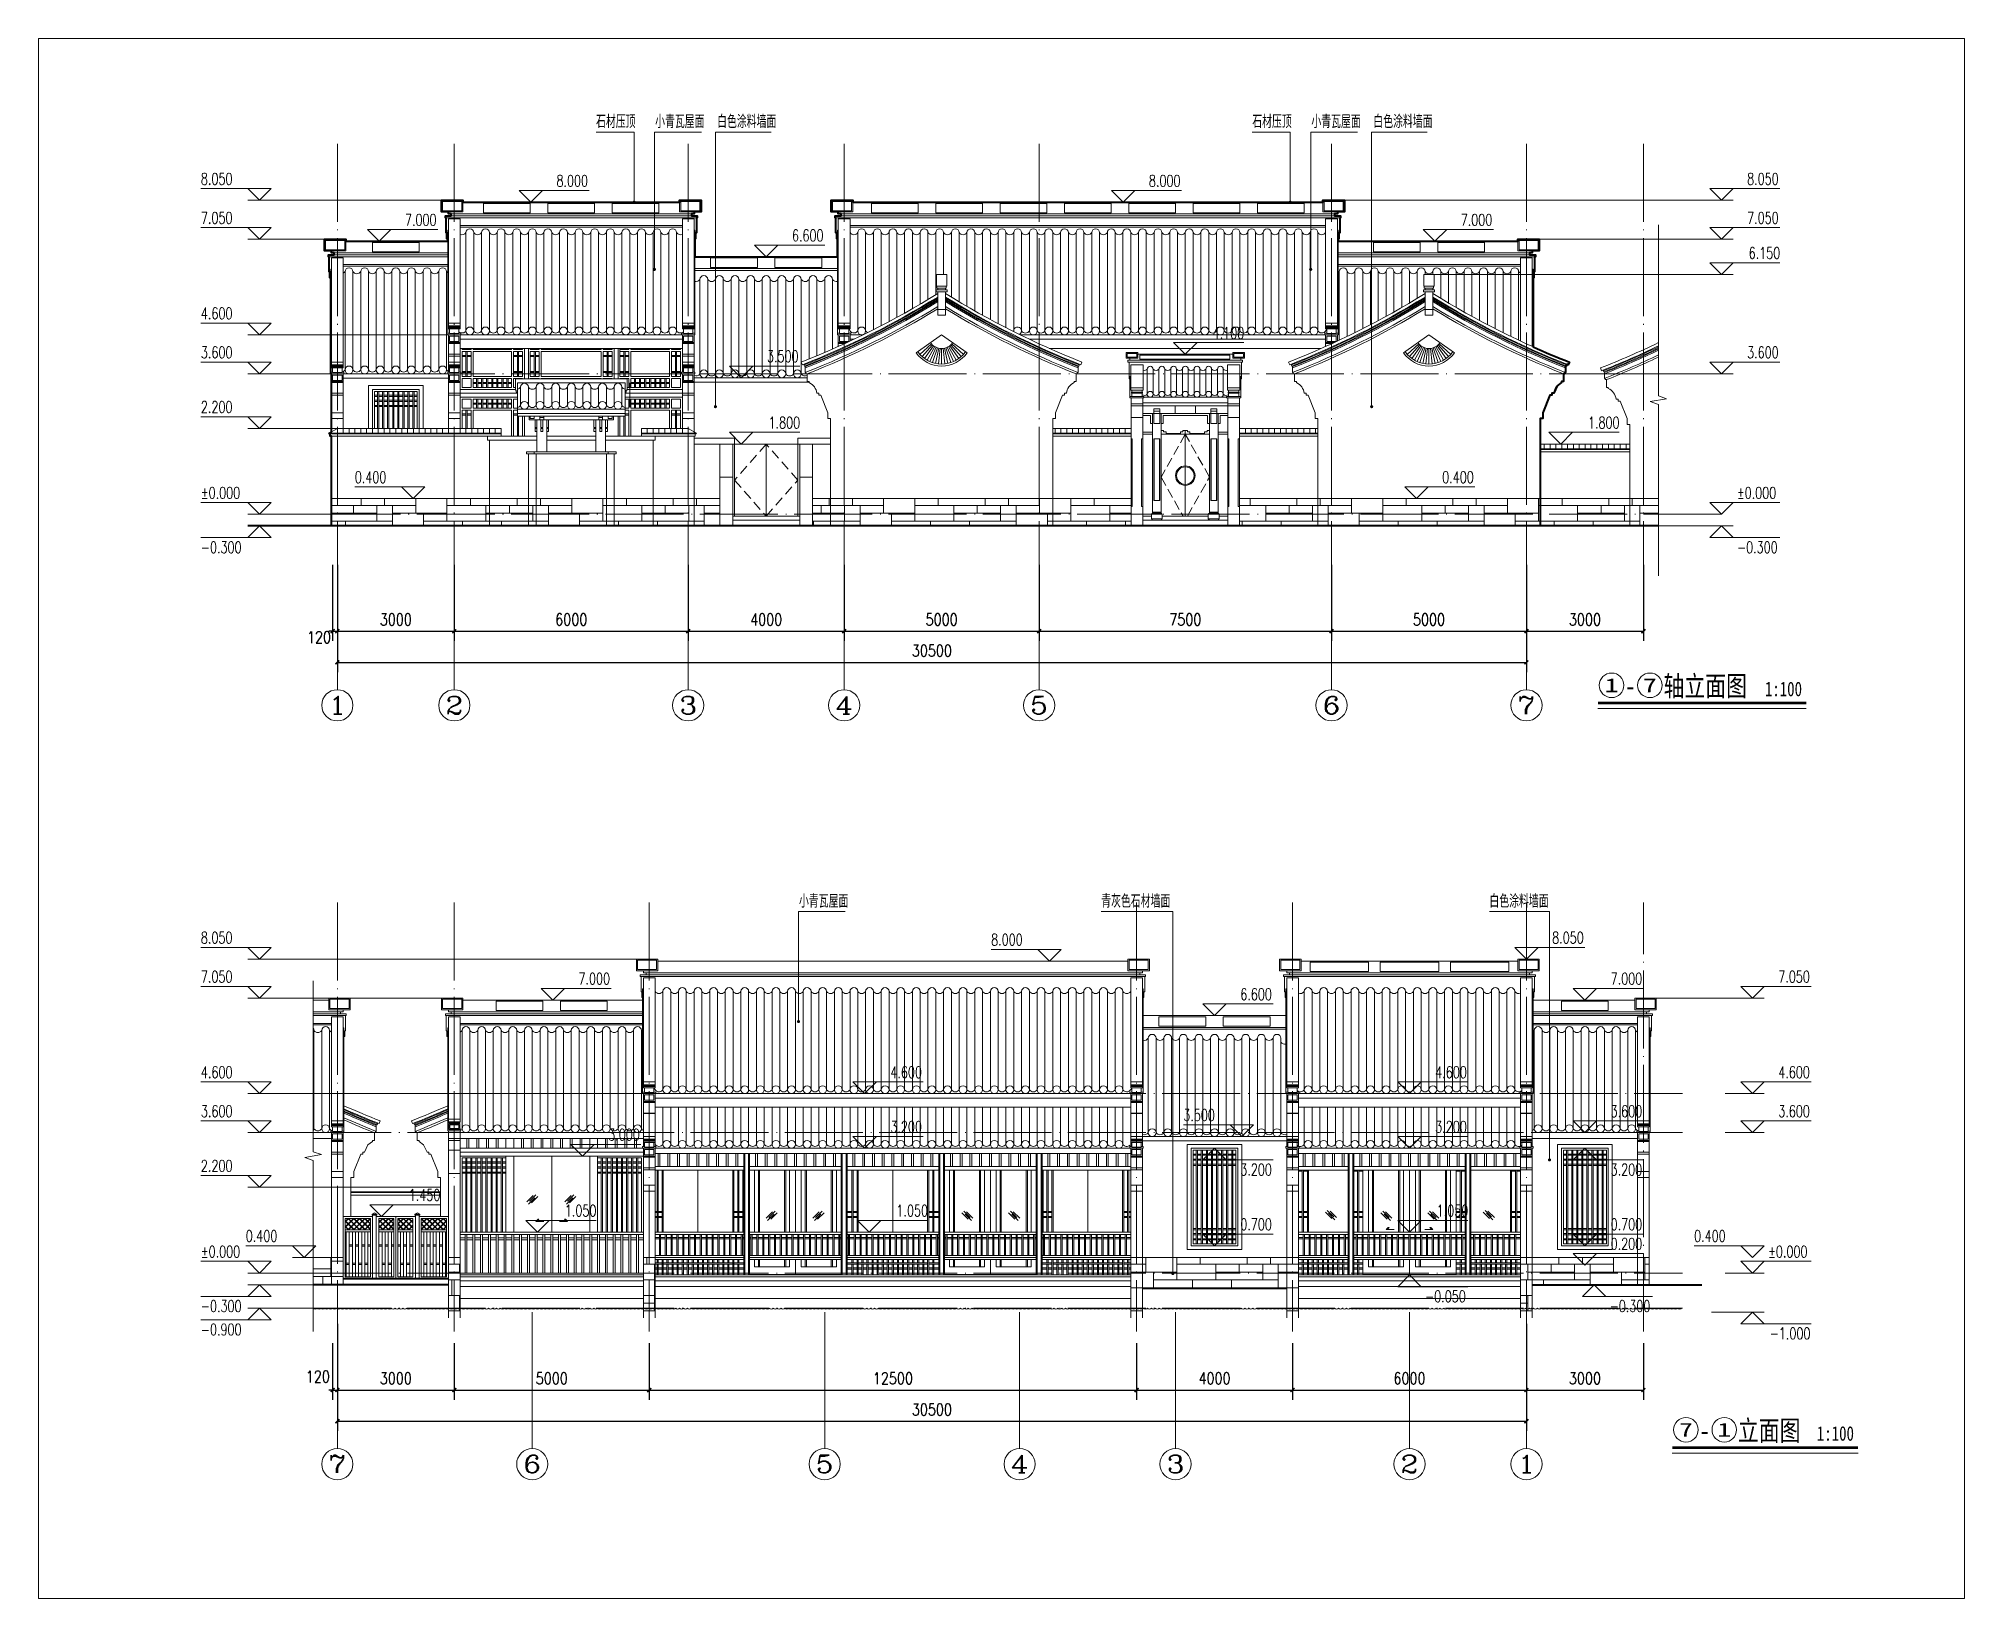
# Model space of a CAD drawing. Extents: x 577108 to 1042908, y 41950 to 81950.
# Drawn here: x 715908 to 765308, y 41950 to 81950 of the extents above; entities that cross this region are included whole.
import ezdxf
from ezdxf.enums import TextEntityAlignment as Align

# ---------------------------------------------------------------- set-up
doc = ezdxf.new("R2010")
doc.units = 0
doc.header["$LTSCALE"] = 1000
doc.header["$MEASUREMENT"] = 0
for name, pattern in [('DASH', [0.35, 0.25, -0.1]), ('DOTE', [2.42, 2, -0.2, 0.02, -0.2]), ('HIDDEN', [0.375, 0.25, -0.125])]:
    doc.linetypes.add(name, pattern=pattern)
doc.layers.get('0').update_dxf_attribs({"linetype": 'CONTINUOUS', "lineweight": 13})
doc.layers.get('Defpoints').update_dxf_attribs({"linetype": 'CONTINUOUS', "lineweight": 5})
for name, color, linetype, lineweight in [('AXIS', 3, 'CONTINUOUS', 15), ('AXIS_TEXT', 7, 'CONTINUOUS', 20), ('DIM_ELEV', 3, 'CONTINUOUS', 15), ('DIM_LEAD', 3, 'CONTINUOUS', 15), ('DIM_SYMB', 3, 'CONTINUOUS', 15), ('DOOR', 2, 'CONTINUOUS', 5), ('DOTE', 1, 'DOTE', 0), ('hatch', 8, 'CONTINUOUS', 5), ('LM-1', 7, 'CONTINUOUS', 18), ('LM-2', 8, 'CONTINUOUS', 18), ('LM-L', 7, 'CONTINUOUS', 15), ('LM-S', 8, 'CONTINUOUS', 5), ('PUB_HATCH', 8, 'CONTINUOUS', 5), ('PUB_TEXT', 7, 'CONTINUOUS', 20), ('wall', 2, 'CONTINUOUS', 40), ('WINDOW', 5, 'CONTINUOUS', 15), ('瓦1', 8, 'CONTINUOUS', 15), ('粉刷线', 251, 'CONTINUOUS', 0)]:
    doc.layers.add(name, color=color, linetype=linetype, lineweight=lineweight)
doc.styles.add('_TCH_AXIS', font='COMPLEX', dxfattribs={"bigfont": 'GBCBIG'})
doc.styles.add('_TCH_DIM', font='SIMPLEX', dxfattribs={"bigfont": 'GBCBIG'})
doc.styles.add('COMPLEX', font='COMPLEX')
doc.styles.add('DIM_FONT', font='SIMPLEX.shx', dxfattribs={"width": 0.8, "bigfont": 'hztxt.shx'})
doc.styles.add('SIMHEI', font='simhei.ttf', dxfattribs={"width": 0.75, "height": 10})
doc.dimstyles.new('DIMN', dxfattribs={"dimtxt": 300, "dimasz": 100, "dimexe": 250, "dimexo": 300, "dimgap": 150, "dimtad": 1, "dimdec": 0, "dimzin": 0, "dimdsep": 46, "dimtxsty": 'DIM_FONT', "dimblk": 'ARCHTICK', "dimcen": 0.09, "dimclrt": 7, "dimazin": 2, "dimtfac": 1, "dimtdec": 0, "dimtix": 1, "dimtmove": 2, "dimatfit": 3, "dimldrblk": 'ARCHTICK', "dimfxl": 0, "dimtolj": 1, "dimtzin": 0, "dimarcsym": 0})
pattern_1 = [(0, (-460295.2, -410683), (9e-13, 4000), [3000, -1000]), (0, (-460295.2, -410483), (9e-13, 4000), [-1200, 1200, -600, 1000]), (0, (-460295.2, -410283), (9e-13, 4000), [-1800, 2200]), (0, (-460295.2, -410083), (9e-13, 4000), [1800, -2200]), (0, (-460295.2, -409883), (9e-13, 4000), [-800, 3200]), (0, (-460295.2, -409683), (9e-13, 4000), [1400, -1000, 1200, -400]), (0, (-458895.2, -409483), (9e-13, 4000), [3200, -800]), (0, (-460495.2, -409283), (9e-13, 4000), [2200, -1800]), (0, (-461095.2, -409083), (9e-13, 4000), [1800, -2200]), (0, (-460295.2, -408883), (9e-13, 4000), [3200, -800]), (0, (-460295.2, -408683), (9e-13, 4000), [-1600, 1000, -600, 800]), (0, (-458295.2, -408483), (9e-13, 4000), [2400, -1600]), (0, (-459895.2, -408283), (9e-13, 4000), [1600, -800, 600, -1000]), (0, (-459095.2, -408083), (9e-13, 4000), [1600, -600, 1000, -800]), (0, (-457495.2, -407883), (9e-13, 4000), [2400, -1600]), (0, (-459095.2, -407683), (9e-13, 4000), [1600, -2400]), (0, (-458295.2, -407483), (9e-13, 4000), [1800, -2200]), (0, (-458295.2, -407283), (9e-13, 4000), [-1200, 2800]), (0, (-459495.2, -407083), (9e-13, 4000), [1200, -2800]), (0, (-458295.2, -406883), (9e-13, 4000), [2800, -1200]), (90, (-460295.2, -409083), (-4000, 1e-12), [600, -1600, 1400, -400]), (90, (-459895.2, -408883), (-4000, 1e-12), [1000, -600, 400, -2000]), (90, (-459695.2, -409683), (-4000, 1e-12), [400, -3600]), (90, (-459495.2, -410083), (-4000, 1e-12), [400, -2400, 600, -600]), (90, (-459295.2, -409283), (-4000, 1e-12), [400, -3600]), (90, (-459095.2, -410683), (-4000, 1e-12), [600, -1800, 1000, -600]), (90, (-458895.2, -409883), (-4000, 1e-12), [600, -3400]), (90, (-458695.2, -408883), (-4000, 1e-12), [600, -200, 400, -2800]), (90, (-458495.2, -410483), (-4000, 1e-12), [600, -3400]), (90, (-458295.2, -409483), (-4000, 1e-12), [600, -200, 600, -400, 1000, -1200]), (90, (-457895.2, -409483), (-4000, 1e-12), [-2800, 400, -400, 400]), (90, (-457695.2, -408883), (-4000, 1e-12), [400, -3600]), (90, (-457495.2, -410283), (-4000, 1e-12), [400, -1400, 1000, -1200]), (90, (-457295.2, -409683), (-4000, 1e-12), [200, -2600, 600, -600]), (90, (-457095.2, -409483), (-4000, 1e-12), [1000, -1000, 600, -1400]), (90, (-456895.2, -408483), (-4000, 1e-12), [600, -1000, 400, -2000]), (90, (-456695.2, -409883), (-4000, 1e-12), [400, -3600]), (90, (-456495.2, -409483), (-4000, 1e-12), [400, -1200, 600, -1800])]
pattern_2 = [(0, (-307017, -391225.2), (9e-13, 4000), [3000, -1000]), (0, (-307017, -391025.2), (9e-13, 4000), [-1200, 1200, -600, 1000]), (0, (-307017, -390825.2), (9e-13, 4000), [-1800, 2200]), (0, (-307017, -390625.2), (9e-13, 4000), [1800, -2200]), (0, (-307017, -390425.2), (9e-13, 4000), [-800, 3200]), (0, (-307017, -390225.2), (9e-13, 4000), [1400, -1000, 1200, -400]), (0, (-305617, -390025.2), (9e-13, 4000), [3200, -800]), (0, (-307217, -389825.2), (9e-13, 4000), [2200, -1800]), (0, (-307817, -389625.2), (9e-13, 4000), [1800, -2200]), (0, (-307017, -389425.2), (9e-13, 4000), [3200, -800]), (0, (-307017, -389225.2), (9e-13, 4000), [-1600, 1000, -600, 800]), (0, (-305017, -389025.2), (9e-13, 4000), [2400, -1600]), (0, (-306617, -388825.2), (9e-13, 4000), [1600, -800, 600, -1000]), (0, (-305817, -388625.2), (9e-13, 4000), [1600, -600, 1000, -800]), (0, (-304217, -388425.2), (9e-13, 4000), [2400, -1600]), (0, (-305817, -388225.2), (9e-13, 4000), [1600, -2400]), (0, (-305017, -388025.2), (9e-13, 4000), [1800, -2200]), (0, (-305017, -387825.2), (9e-13, 4000), [-1200, 2800]), (0, (-306217, -387625.2), (9e-13, 4000), [1200, -2800]), (0, (-305017, -387425.2), (9e-13, 4000), [2800, -1200]), (90, (-307017, -389625.2), (-4000, 1e-12), [600, -1600, 1400, -400]), (90, (-306617, -389425.2), (-4000, 1e-12), [1000, -600, 400, -2000]), (90, (-306417, -390225.2), (-4000, 1e-12), [400, -3600]), (90, (-306217, -390625.2), (-4000, 1e-12), [400, -2400, 600, -600]), (90, (-306017, -389825.2), (-4000, 1e-12), [400, -3600]), (90, (-305817, -391225.2), (-4000, 1e-12), [600, -1800, 1000, -600]), (90, (-305617, -390425.2), (-4000, 1e-12), [600, -3400]), (90, (-305417, -389425.2), (-4000, 1e-12), [600, -200, 400, -2800]), (90, (-305217, -391025.2), (-4000, 1e-12), [600, -3400]), (90, (-305017, -390025.2), (-4000, 1e-12), [600, -200, 600, -400, 1000, -1200]), (90, (-304617, -390025.2), (-4000, 1e-12), [-2800, 400, -400, 400]), (90, (-304417, -389425.2), (-4000, 1e-12), [400, -3600]), (90, (-304217, -390825.2), (-4000, 1e-12), [400, -1400, 1000, -1200]), (90, (-304017, -390225.2), (-4000, 1e-12), [200, -2600, 600, -600]), (90, (-303817, -390025.2), (-4000, 1e-12), [1000, -1000, 600, -1400]), (90, (-303617, -389025.2), (-4000, 1e-12), [600, -1000, 400, -2000]), (90, (-303417, -390425.2), (-4000, 1e-12), [400, -3600]), (90, (-303217, -390025.2), (-4000, 1e-12), [400, -1200, 600, -1800])]

msp = doc.modelspace()

# ---------------------------------------------------------------- texts
at = {"layer": 'PUB_TEXT', "style": '_TCH_DIM'}
for s, p in [('白色涂料墙面', (733313.5118, 79652.8769)), ('白色涂料墙面', (750145.565, 79652.8769)), ('石材压顶', (730208.7714, 79652.8769)), ('小青瓦屋面', (731723.729, 79652.8769)), ('石材压顶', (747040.8247, 79652.8769)), ('小青瓦屋面', (748555.7822, 79652.8769)), ('小青瓦屋面', (735413.6054, 59663.0589)), ('青灰色石材墙面', (743166.3196, 59663.0589)), ('白色涂料墙面', (753123.0939, 59663.0589))]:
    msp.add_text(s, height=337.58865, dxfattribs=at).set_placement(p)
at = {"layer": 'PUB_TEXT'}
for s, height, style, width, p in [('8.050', 297.5, '_TCH_DIM', 0.705882, (720073.0894, 78202.8769)), ('8.000', 297.5, '_TCH_DIM', 0.705882, (729193.5831, 78152.8769)), ('8.000', 297.5, '_TCH_DIM', 0.705882, (744389.0957, 78152.8769)), ('8.050', 297.5, '_TCH_DIM', 0.705882, (759733.0894, 78202.8769)), ('7.050', 297.5, '_TCH_DIM', 0.705882, (720073.0894, 77202.8769)), ('7.000', 297.5, '_TCH_DIM', 0.705882, (725308.0911, 77152.8769)), ('7.000', 297.5, '_TCH_DIM', 0.705882, (752387.088, 77152.8769)), ('7.050', 297.5, '_TCH_DIM', 0.705882, (759733.0894, 77202.8769)), ('6.600', 297.5, '_TCH_DIM', 0.705882, (735233.0894, 76752.8769)), ('6.150', 297.5, '_TCH_DIM', 0.705882, (759773.0894, 76302.8769)), ('4.600', 297.5, '_TCH_DIM', 0.705882, (720073.0894, 74752.8769)), ('4.100', 297.5, '_TCH_DIM', 0.705882, (746023.0894, 74252.8769)), ('3.600', 297.5, '_TCH_DIM', 0.705882, (720073.0894, 73752.8769)), ('3.500', 297.5, '_TCH_DIM', 0.705882, (734592.7891, 73652.8769)), ('3.600', 297.5, '_TCH_DIM', 0.705882, (759733.0894, 73752.8769)), ('2.200', 297.5, '_TCH_DIM', 0.705882, (720073.0894, 72352.8769)), ('1.800', 297.5, '_TCH_DIM', 0.705882, (734632.7891, 71952.8769)), ('1.800', 297.5, '_TCH_DIM', 0.705882, (755651.5364, 71952.8769)), ('0.400', 297.5, '_TCH_DIM', 0.705882, (724020.2592, 70552.8769)), ('0.400', 297.5, '_TCH_DIM', 0.705882, (751911.941, 70552.8769)), ('%%P0.000', 297.5, '_TCH_DIM', 0.705882, (720073.0894, 70152.8769)), ('%%P0.000', 297.5, '_TCH_DIM', 0.705882, (759473.0894, 70152.8769)), ('-0.300', 297.5, '_TCH_DIM', 0.705882, (720073.0894, 68755.3769)), ('-0.300', 297.5, '_TCH_DIM', 0.705882, (759473.0894, 68755.3769)), ('-', 522.7848, 'SIMHEI', 0.75, (756606.0135, 65085.2587)), ('轴立面图', 522.78481, 'SIMHEI', 0.75, (757589.5578, 65085.2587)), ('1:100', 373.41772, 'SIMHEI', 0.75, (760189.3046, 65085.2587)), ('8.050', 297.5, '_TCH_DIM', 0.705882, (720073.0894, 58745.1748)), ('8.000', 297.5, '_TCH_DIM', 0.705882, (740341.4425, 58695.1748)), ('8.050', 297.5, '_TCH_DIM', 0.705882, (754733.0894, 58745.1748)), ('7.050', 297.5, '_TCH_DIM', 0.705882, (720073.0894, 57745.1748)), ('7.000', 297.5, '_TCH_DIM', 0.705882, (729758.0894, 57695.1748)), ('7.000', 297.5, '_TCH_DIM', 0.705882, (756233.0894, 57695.1748)), ('7.050', 297.5, '_TCH_DIM', 0.705882, (760533.0894, 57745.1748)), ('6.600', 297.5, '_TCH_DIM', 0.705882, (746733.0894, 57295.1748)), ('4.600', 297.5, '_TCH_DIM', 0.705882, (720073.0894, 55295.1748)), ('4.600', 297.5, '_TCH_DIM', 0.705882, (737758.5239, 55295.1748)), ('4.600', 297.5, '_TCH_DIM', 0.705882, (751733.0894, 55295.1748)), ('4.600', 297.5, '_TCH_DIM', 0.705882, (760533.0894, 55295.1748)), ('3.600', 297.5, '_TCH_DIM', 0.705882, (720073.0894, 54295.1748)), ('3.500', 297.5, '_TCH_DIM', 0.705882, (745273.0894, 54195.1748)), ('3.600', 297.5, '_TCH_DIM', 0.705882, (756233.0894, 54295.1748)), ('3.600', 297.5, '_TCH_DIM', 0.705882, (760533.0894, 54295.1748)), ('3.000', 297.5, '_TCH_DIM', 0.705882, (730521.3976, 53695.1748)), ('3.200', 297.5, '_TCH_DIM', 0.705882, (737758.5239, 53895.1748)), ('3.200', 297.5, '_TCH_DIM', 0.705882, (751733.0894, 53895.1748)), ('2.200', 297.5, '_TCH_DIM', 0.705882, (720073.0894, 52895.1748)), ('3.200', 297.5, '_TCH_DIM', 0.705882, (746733.0894, 52797.6748)), ('3.200', 297.5, '_TCH_DIM', 0.705882, (756233.0894, 52797.6748)), ('1.450', 297.5, '_TCH_DIM', 0.705882, (725406.2679, 52145.1748)), ('1.050', 297.5, '_TCH_DIM', 0.705882, (729408.6585, 51745.1748)), ('1.050', 297.5, '_TCH_DIM', 0.705882, (737913.5832, 51745.1748)), ('1.050', 297.5, '_TCH_DIM', 0.705882, (751773.0894, 51745.1748)), ('0.400', 297.5, '_TCH_DIM', 0.705882, (721223.0894, 51095.1748)), ('0.700', 297.5, '_TCH_DIM', 0.705882, (746733.0894, 51395.1748)), ('0.700', 297.5, '_TCH_DIM', 0.705882, (756233.0894, 51395.1748)), ('0.400', 297.5, '_TCH_DIM', 0.705882, (758373.0894, 51095.1748)), ('%%P0.000', 297.5, '_TCH_DIM', 0.705882, (720073.0894, 50695.1748)), ('0.200', 297.5, '_TCH_DIM', 0.705882, (756233.0894, 50895.1748)), ('%%P0.000', 297.5, '_TCH_DIM', 0.705882, (760273.0894, 50695.1748)), ('-0.300', 297.5, '_TCH_DIM', 0.705882, (720073.0894, 49297.6748)), ('-0.050', 297.5, '_TCH_DIM', 0.705882, (751473.0894, 49547.6748)), ('-0.300', 297.5, '_TCH_DIM', 0.705882, (756207.2425, 49297.6748)), ('-0.900', 297.5, '_TCH_DIM', 0.705882, (720073.0894, 48697.6748)), ('-1.000', 297.5, '_TCH_DIM', 0.705882, (760313.0894, 48597.6748)), ('立面图', 522.78481, 'SIMHEI', 0.75, (759497.6379, 45995.1748)), ('-', 522.7848, 'SIMHEI', 0.75, (758514.0936, 45995.1748)), ('1:100', 373.41772, 'SIMHEI', 0.75, (761521.4354, 45995.1748))]:
    msp.add_text(s, height=height, dxfattribs=dict(at, style=style, width=width)).set_placement(p)
at = {"layer": 'PUB_TEXT', "style": 'SIMHEI', "width": 1.84375}
for s, p, p2 in [('1', (756077.8226, 65187.0678), (756434.2044, 65187.0678)), ('7', (757061.3669, 65187.0678), (757417.7487, 65187.0678)), ('7', (757985.9027, 46096.9839), (758342.2845, 46096.9839)), ('1', (758969.447, 46096.9839), (759325.8288, 46096.9839))]:
    msp.add_text(s, height=356.3818, dxfattribs=at).set_placement(p, p2, align=Align.FIT)

# ---------------------------------------------------------------- blocks, each defined once
blk = doc.blocks.new('M1')
at = {"layer": 'DOOR', "color": 8}
for p, q in [((-0.15, -0.1), (0.014, 0.064)), ((-0.112, -0.156), (0.052, 0.008)), ((-0.081, -0.081), (0.084, 0.083)), ((-0.03, -0.125), (0.134, 0.039))]:
    blk.add_line(p, q, dxfattribs=at)
blk = doc.blocks.new('山墙装饰')
at = {"layer": 'LM-1'}
for q in [(-655, -459), (655, -459)]:
    blk.add_line((0, 0), q, dxfattribs=at)
for radius in [800, 750]:
    blk.add_arc((0, 0), radius, 215, 325, dxfattribs=at)
at = {"layer": 'LM-2', "color": 8}
for p, q in [((-260, -234), (-557, -502)), ((-234, -260), (-502, -557)), ((-206, -283), (-441, -607)), ((-175, -303), (-375, -650)), ((-142, -320), (-305, -685)), ((-108, -333), (-232, -713)), ((-73, -342), (-156, -734)), ((-37, -348), (-78, -746)), ((0, -350), (0, -750)), ((37, -348), (78, -746)), ((73, -342), (156, -734)), ((108, -333), (232, -713)), ((142, -320), (305, -685)), ((175, -303), (375, -650)), ((206, -283), (441, -607)), ((234, -260), (502, -557)), ((260, -234), (557, -502))]:
    blk.add_line(p, q, dxfattribs=at)
blk.add_arc((0, 0), 350, 215, 325, dxfattribs=at)
blk = doc.blocks.new('_ArchTick')
at = {"color": 0, "linetype": 'ByBlock', "const_width": 0.4}
blk.add_lwpolyline([(-0.5, -0.5), (0.5, 0.5)], dxfattribs=at)
blk = doc.blocks.new('*D43')
at = {"layer": 'AXIS', "color": 0, "lineweight": -2, "transparency": 16777216}
for p, q in [((723573, 48995), (723573, 46245)), ((754073, 48995), (754073, 46245)), ((723573, 46495), (754073, 46495))]:
    blk.add_line(p, q, dxfattribs=at)
at = {"layer": 'Defpoints', "color": 0, "transparency": 16777216}
for p in [(723573, 49295), (754073, 49295), (754073, 46495)]:
    blk.add_point(p, dxfattribs=at)
at = {"layer": 'AXIS', "color": 0, "lineweight": -2, "transparency": 16777216, "xscale": 100, "yscale": 100, "zscale": 100, "rotation": 180}
blk.add_blockref('_ArchTick', (723573, 46495), dxfattribs=at)
at = {"layer": 'AXIS', "color": 0, "lineweight": -2, "transparency": 16777216, "xscale": 100, "yscale": 100, "zscale": 100}
blk.add_blockref('_ArchTick', (754073, 46495), dxfattribs=at)
at = {"layer": 'AXIS', "color": 7, "transparency": 16777216, "insert": (738823, 46795), "char_height": 300, "attachment_point": 5, "style": 'DIM_FONT'}
blk.add_mtext('\\A1;30500', dxfattribs=at)
blk = doc.blocks.new('*D112')
at = {"layer": 'AXIS', "color": 0, "lineweight": -2, "transparency": 16777216}
for p, q in [((723453, 68453), (723453, 66503)), ((723573, 68453), (723573, 66503)), ((723453, 66753), (723353, 66753)), ((723453, 66753), (723573, 66753)), ((723573, 66753), (723673, 66753))]:
    blk.add_line(p, q, dxfattribs=at)
at = {"layer": 'Defpoints', "color": 0, "transparency": 16777216}
for p in [(723453, 68753), (723573, 68753), (723573, 66753)]:
    blk.add_point(p, dxfattribs=at)
at = {"layer": 'AXIS', "color": 0, "lineweight": -2, "transparency": 16777216, "xscale": 100, "yscale": 100, "zscale": 100}
blk.add_blockref('_ArchTick', (723453, 66753), dxfattribs=at)
at = {"layer": 'AXIS', "color": 0, "lineweight": -2, "transparency": 16777216, "xscale": 100, "yscale": 100, "zscale": 100, "rotation": 180}
blk.add_blockref('_ArchTick', (723573, 66753), dxfattribs=at)
at = {"layer": 'AXIS', "color": 7, "transparency": 16777216, "insert": (723103, 66598), "char_height": 300, "attachment_point": 5, "style": 'DIM_FONT'}
blk.add_mtext('\\A1;120', dxfattribs=at)
blk = doc.blocks.new('*D113')
at = {"layer": 'AXIS', "color": 0, "lineweight": -2, "transparency": 16777216}
for p, q in [((723573, 68453), (723573, 66503)), ((726573, 68453), (726573, 66503)), ((723573, 66753), (726573, 66753))]:
    blk.add_line(p, q, dxfattribs=at)
at = {"layer": 'Defpoints', "color": 0, "transparency": 16777216}
for p in [(723573, 68753), (726573, 68753), (726573, 66753)]:
    blk.add_point(p, dxfattribs=at)
at = {"layer": 'AXIS', "color": 0, "lineweight": -2, "transparency": 16777216, "xscale": 100, "yscale": 100, "zscale": 100, "rotation": 180}
blk.add_blockref('_ArchTick', (723573, 66753), dxfattribs=at)
at = {"layer": 'AXIS', "color": 0, "lineweight": -2, "transparency": 16777216, "xscale": 100, "yscale": 100, "zscale": 100}
blk.add_blockref('_ArchTick', (726573, 66753), dxfattribs=at)
at = {"layer": 'AXIS', "color": 7, "transparency": 16777216, "insert": (725073, 67053), "char_height": 300, "attachment_point": 5, "style": 'DIM_FONT'}
blk.add_mtext('\\A1;3000', dxfattribs=at)
blk = doc.blocks.new('*D114')
at = {"layer": 'AXIS', "color": 0, "lineweight": -2, "transparency": 16777216}
for p, q in [((726573, 68453), (726573, 66503)), ((732573, 68453), (732573, 66503)), ((726573, 66753), (732573, 66753))]:
    blk.add_line(p, q, dxfattribs=at)
at = {"layer": 'Defpoints', "color": 0, "transparency": 16777216}
for p in [(726573, 68753), (732573, 68753), (732573, 66753)]:
    blk.add_point(p, dxfattribs=at)
at = {"layer": 'AXIS', "color": 0, "lineweight": -2, "transparency": 16777216, "xscale": 100, "yscale": 100, "zscale": 100, "rotation": 180}
blk.add_blockref('_ArchTick', (726573, 66753), dxfattribs=at)
at = {"layer": 'AXIS', "color": 0, "lineweight": -2, "transparency": 16777216, "xscale": 100, "yscale": 100, "zscale": 100}
blk.add_blockref('_ArchTick', (732573, 66753), dxfattribs=at)
at = {"layer": 'AXIS', "color": 7, "transparency": 16777216, "insert": (729573, 67053), "char_height": 300, "attachment_point": 5, "style": 'DIM_FONT'}
blk.add_mtext('\\A1;6000', dxfattribs=at)
blk = doc.blocks.new('*D115')
at = {"layer": 'AXIS', "color": 0, "lineweight": -2, "transparency": 16777216}
for p, q in [((732573, 68453), (732573, 66503)), ((736573, 68453), (736573, 66503)), ((732573, 66753), (736573, 66753))]:
    blk.add_line(p, q, dxfattribs=at)
at = {"layer": 'Defpoints', "color": 0, "transparency": 16777216}
for p in [(732573, 68753), (736573, 68753), (736573, 66753)]:
    blk.add_point(p, dxfattribs=at)
at = {"layer": 'AXIS', "color": 0, "lineweight": -2, "transparency": 16777216, "xscale": 100, "yscale": 100, "zscale": 100, "rotation": 180}
blk.add_blockref('_ArchTick', (732573, 66753), dxfattribs=at)
at = {"layer": 'AXIS', "color": 0, "lineweight": -2, "transparency": 16777216, "xscale": 100, "yscale": 100, "zscale": 100}
blk.add_blockref('_ArchTick', (736573, 66753), dxfattribs=at)
at = {"layer": 'AXIS', "color": 7, "transparency": 16777216, "insert": (734573, 67053), "char_height": 300, "attachment_point": 5, "style": 'DIM_FONT'}
blk.add_mtext('\\A1;4000', dxfattribs=at)
blk = doc.blocks.new('*D116')
at = {"layer": 'AXIS', "color": 0, "lineweight": -2, "transparency": 16777216}
for p, q in [((736573, 68453), (736573, 66503)), ((741573, 68453), (741573, 66503)), ((736573, 66753), (741573, 66753))]:
    blk.add_line(p, q, dxfattribs=at)
at = {"layer": 'Defpoints', "color": 0, "transparency": 16777216}
for p in [(736573, 68753), (741573, 68753), (741573, 66753)]:
    blk.add_point(p, dxfattribs=at)
at = {"layer": 'AXIS', "color": 0, "lineweight": -2, "transparency": 16777216, "xscale": 100, "yscale": 100, "zscale": 100, "rotation": 180}
blk.add_blockref('_ArchTick', (736573, 66753), dxfattribs=at)
at = {"layer": 'AXIS', "color": 0, "lineweight": -2, "transparency": 16777216, "xscale": 100, "yscale": 100, "zscale": 100}
blk.add_blockref('_ArchTick', (741573, 66753), dxfattribs=at)
at = {"layer": 'AXIS', "color": 7, "transparency": 16777216, "insert": (739073, 67053), "char_height": 300, "attachment_point": 5, "style": 'DIM_FONT'}
blk.add_mtext('\\A1;5000', dxfattribs=at)
blk = doc.blocks.new('*D117')
at = {"layer": 'AXIS', "color": 0, "lineweight": -2, "transparency": 16777216}
for p, q in [((741573, 68453), (741573, 66503)), ((749073, 68453), (749073, 66503)), ((741573, 66753), (749073, 66753))]:
    blk.add_line(p, q, dxfattribs=at)
at = {"layer": 'Defpoints', "color": 0, "transparency": 16777216}
for p in [(741573, 68753), (749073, 68753), (749073, 66753)]:
    blk.add_point(p, dxfattribs=at)
at = {"layer": 'AXIS', "color": 0, "lineweight": -2, "transparency": 16777216, "xscale": 100, "yscale": 100, "zscale": 100, "rotation": 180}
blk.add_blockref('_ArchTick', (741573, 66753), dxfattribs=at)
at = {"layer": 'AXIS', "color": 0, "lineweight": -2, "transparency": 16777216, "xscale": 100, "yscale": 100, "zscale": 100}
blk.add_blockref('_ArchTick', (749073, 66753), dxfattribs=at)
at = {"layer": 'AXIS', "color": 7, "transparency": 16777216, "insert": (745323, 67053), "char_height": 300, "attachment_point": 5, "style": 'DIM_FONT'}
blk.add_mtext('\\A1;7500', dxfattribs=at)
blk = doc.blocks.new('*D118')
at = {"layer": 'AXIS', "color": 0, "lineweight": -2, "transparency": 16777216}
for p, q in [((749073, 68453), (749073, 66503)), ((754073, 68453), (754073, 66503)), ((749073, 66753), (754073, 66753))]:
    blk.add_line(p, q, dxfattribs=at)
at = {"layer": 'Defpoints', "color": 0, "transparency": 16777216}
for p in [(749073, 68753), (754073, 68753), (754073, 66753)]:
    blk.add_point(p, dxfattribs=at)
at = {"layer": 'AXIS', "color": 0, "lineweight": -2, "transparency": 16777216, "xscale": 100, "yscale": 100, "zscale": 100, "rotation": 180}
blk.add_blockref('_ArchTick', (749073, 66753), dxfattribs=at)
at = {"layer": 'AXIS', "color": 0, "lineweight": -2, "transparency": 16777216, "xscale": 100, "yscale": 100, "zscale": 100}
blk.add_blockref('_ArchTick', (754073, 66753), dxfattribs=at)
at = {"layer": 'AXIS', "color": 7, "transparency": 16777216, "insert": (751573, 67053), "char_height": 300, "attachment_point": 5, "style": 'DIM_FONT'}
blk.add_mtext('\\A1;5000', dxfattribs=at)
blk = doc.blocks.new('*D119')
at = {"layer": 'AXIS', "color": 0, "lineweight": -2, "transparency": 16777216}
for p, q in [((754073, 68453), (754073, 66503)), ((757073, 68453), (757073, 66503)), ((754073, 66753), (757073, 66753))]:
    blk.add_line(p, q, dxfattribs=at)
at = {"layer": 'Defpoints', "color": 0, "transparency": 16777216}
for p in [(754073, 68753), (757073, 68753), (757073, 66753)]:
    blk.add_point(p, dxfattribs=at)
at = {"layer": 'AXIS', "color": 0, "lineweight": -2, "transparency": 16777216, "xscale": 100, "yscale": 100, "zscale": 100, "rotation": 180}
blk.add_blockref('_ArchTick', (754073, 66753), dxfattribs=at)
at = {"layer": 'AXIS', "color": 0, "lineweight": -2, "transparency": 16777216, "xscale": 100, "yscale": 100, "zscale": 100}
blk.add_blockref('_ArchTick', (757073, 66753), dxfattribs=at)
at = {"layer": 'AXIS', "color": 7, "transparency": 16777216, "insert": (755573, 67053), "char_height": 300, "attachment_point": 5, "style": 'DIM_FONT'}
blk.add_mtext('\\A1;3000', dxfattribs=at)
blk = doc.blocks.new('*D120')
at = {"layer": 'AXIS', "color": 0, "lineweight": -2, "transparency": 16777216}
for p, q in [((723573, 68453), (723573, 65703)), ((754073, 68453), (754073, 65703)), ((723573, 65953), (754073, 65953))]:
    blk.add_line(p, q, dxfattribs=at)
at = {"layer": 'Defpoints', "color": 0, "transparency": 16777216}
for p in [(723573, 68753), (754073, 68753), (754073, 65953)]:
    blk.add_point(p, dxfattribs=at)
at = {"layer": 'AXIS', "color": 0, "lineweight": -2, "transparency": 16777216, "xscale": 100, "yscale": 100, "zscale": 100, "rotation": 180}
blk.add_blockref('_ArchTick', (723573, 65953), dxfattribs=at)
at = {"layer": 'AXIS', "color": 0, "lineweight": -2, "transparency": 16777216, "xscale": 100, "yscale": 100, "zscale": 100}
blk.add_blockref('_ArchTick', (754073, 65953), dxfattribs=at)
at = {"layer": 'AXIS', "color": 7, "transparency": 16777216, "insert": (738823, 66253), "char_height": 300, "attachment_point": 5, "style": 'DIM_FONT'}
blk.add_mtext('\\A1;30500', dxfattribs=at)
blk = doc.blocks.new('*D187')
at = {"layer": 'AXIS', "color": 0, "lineweight": -2, "transparency": 16777216}
for p, q in [((754073, 48495), (754073, 47045)), ((757073, 48495), (757073, 47045)), ((754073, 47295), (757073, 47295))]:
    blk.add_line(p, q, dxfattribs=at)
at = {"layer": 'Defpoints', "color": 0, "transparency": 16777216}
for p in [(754073, 48795), (757073, 48795), (757073, 47295)]:
    blk.add_point(p, dxfattribs=at)
at = {"layer": 'AXIS', "color": 0, "lineweight": -2, "transparency": 16777216, "xscale": 100, "yscale": 100, "zscale": 100, "rotation": 180}
blk.add_blockref('_ArchTick', (754073, 47295), dxfattribs=at)
at = {"layer": 'AXIS', "color": 0, "lineweight": -2, "transparency": 16777216, "xscale": 100, "yscale": 100, "zscale": 100}
blk.add_blockref('_ArchTick', (757073, 47295), dxfattribs=at)
at = {"layer": 'AXIS', "color": 7, "transparency": 16777216, "insert": (755573, 47595), "char_height": 300, "attachment_point": 5, "style": 'DIM_FONT'}
blk.add_mtext('\\A1;3000', dxfattribs=at)
blk = doc.blocks.new('*D188')
at = {"layer": 'AXIS', "color": 0, "lineweight": -2, "transparency": 16777216}
for p, q in [((748073, 48495), (748073, 47045)), ((754073, 48495), (754073, 47045)), ((748073, 47295), (754073, 47295))]:
    blk.add_line(p, q, dxfattribs=at)
at = {"layer": 'Defpoints', "color": 0, "transparency": 16777216}
for p in [(748073, 48795), (754073, 48795), (754073, 47295)]:
    blk.add_point(p, dxfattribs=at)
at = {"layer": 'AXIS', "color": 0, "lineweight": -2, "transparency": 16777216, "xscale": 100, "yscale": 100, "zscale": 100, "rotation": 180}
blk.add_blockref('_ArchTick', (748073, 47295), dxfattribs=at)
at = {"layer": 'AXIS', "color": 0, "lineweight": -2, "transparency": 16777216, "xscale": 100, "yscale": 100, "zscale": 100}
blk.add_blockref('_ArchTick', (754073, 47295), dxfattribs=at)
at = {"layer": 'AXIS', "color": 7, "transparency": 16777216, "insert": (751073, 47595), "char_height": 300, "attachment_point": 5, "style": 'DIM_FONT'}
blk.add_mtext('\\A1;6000', dxfattribs=at)
blk = doc.blocks.new('*D189')
at = {"layer": 'AXIS', "color": 0, "lineweight": -2, "transparency": 16777216}
for p, q in [((744073, 48495), (744073, 47045)), ((748073, 48495), (748073, 47045)), ((744073, 47295), (748073, 47295))]:
    blk.add_line(p, q, dxfattribs=at)
at = {"layer": 'Defpoints', "color": 0, "transparency": 16777216}
for p in [(744073, 48795), (748073, 48795), (748073, 47295)]:
    blk.add_point(p, dxfattribs=at)
at = {"layer": 'AXIS', "color": 0, "lineweight": -2, "transparency": 16777216, "xscale": 100, "yscale": 100, "zscale": 100, "rotation": 180}
blk.add_blockref('_ArchTick', (744073, 47295), dxfattribs=at)
at = {"layer": 'AXIS', "color": 0, "lineweight": -2, "transparency": 16777216, "xscale": 100, "yscale": 100, "zscale": 100}
blk.add_blockref('_ArchTick', (748073, 47295), dxfattribs=at)
at = {"layer": 'AXIS', "color": 7, "transparency": 16777216, "insert": (746073, 47595), "char_height": 300, "attachment_point": 5, "style": 'DIM_FONT'}
blk.add_mtext('\\A1;4000', dxfattribs=at)
blk = doc.blocks.new('*D190')
at = {"layer": 'AXIS', "color": 0, "lineweight": -2, "transparency": 16777216}
for p, q in [((731573, 48495), (731573, 47045)), ((744073, 48495), (744073, 47045)), ((731573, 47295), (744073, 47295))]:
    blk.add_line(p, q, dxfattribs=at)
at = {"layer": 'Defpoints', "color": 0, "transparency": 16777216}
for p in [(731573, 48795), (744073, 48795), (744073, 47295)]:
    blk.add_point(p, dxfattribs=at)
at = {"layer": 'AXIS', "color": 0, "lineweight": -2, "transparency": 16777216, "xscale": 100, "yscale": 100, "zscale": 100, "rotation": 180}
blk.add_blockref('_ArchTick', (731573, 47295), dxfattribs=at)
at = {"layer": 'AXIS', "color": 0, "lineweight": -2, "transparency": 16777216, "xscale": 100, "yscale": 100, "zscale": 100}
blk.add_blockref('_ArchTick', (744073, 47295), dxfattribs=at)
at = {"layer": 'AXIS', "color": 7, "transparency": 16777216, "insert": (737823, 47595), "char_height": 300, "attachment_point": 5, "style": 'DIM_FONT'}
blk.add_mtext('\\A1;12500', dxfattribs=at)
blk = doc.blocks.new('*D191')
at = {"layer": 'AXIS', "color": 0, "lineweight": -2, "transparency": 16777216}
for p, q in [((726573, 48495), (726573, 47045)), ((731573, 48495), (731573, 47045)), ((726573, 47295), (731573, 47295))]:
    blk.add_line(p, q, dxfattribs=at)
at = {"layer": 'Defpoints', "color": 0, "transparency": 16777216}
for p in [(726573, 48795), (731573, 48795), (731573, 47295)]:
    blk.add_point(p, dxfattribs=at)
at = {"layer": 'AXIS', "color": 0, "lineweight": -2, "transparency": 16777216, "xscale": 100, "yscale": 100, "zscale": 100, "rotation": 180}
blk.add_blockref('_ArchTick', (726573, 47295), dxfattribs=at)
at = {"layer": 'AXIS', "color": 0, "lineweight": -2, "transparency": 16777216, "xscale": 100, "yscale": 100, "zscale": 100}
blk.add_blockref('_ArchTick', (731573, 47295), dxfattribs=at)
at = {"layer": 'AXIS', "color": 7, "transparency": 16777216, "insert": (729073, 47595), "char_height": 300, "attachment_point": 5, "style": 'DIM_FONT'}
blk.add_mtext('\\A1;5000', dxfattribs=at)
blk = doc.blocks.new('*D192')
at = {"layer": 'AXIS', "color": 0, "lineweight": -2, "transparency": 16777216}
for p, q in [((723573, 48495), (723573, 47045)), ((726573, 48495), (726573, 47045)), ((723573, 47295), (726573, 47295))]:
    blk.add_line(p, q, dxfattribs=at)
at = {"layer": 'Defpoints', "color": 0, "transparency": 16777216}
for p in [(723573, 48795), (726573, 48795), (726573, 47295)]:
    blk.add_point(p, dxfattribs=at)
at = {"layer": 'AXIS', "color": 0, "lineweight": -2, "transparency": 16777216, "xscale": 100, "yscale": 100, "zscale": 100, "rotation": 180}
blk.add_blockref('_ArchTick', (723573, 47295), dxfattribs=at)
at = {"layer": 'AXIS', "color": 0, "lineweight": -2, "transparency": 16777216, "xscale": 100, "yscale": 100, "zscale": 100}
blk.add_blockref('_ArchTick', (726573, 47295), dxfattribs=at)
at = {"layer": 'AXIS', "color": 7, "transparency": 16777216, "insert": (725073, 47595), "char_height": 300, "attachment_point": 5, "style": 'DIM_FONT'}
blk.add_mtext('\\A1;3000', dxfattribs=at)
blk = doc.blocks.new('*D193')
at = {"layer": 'AXIS', "color": 0, "lineweight": -2, "transparency": 16777216}
for p, q in [((723453, 48495), (723453, 47045)), ((723573, 48495), (723573, 47045)), ((723453, 47295), (723353, 47295)), ((723453, 47295), (723573, 47295)), ((723573, 47295), (723673, 47295))]:
    blk.add_line(p, q, dxfattribs=at)
at = {"layer": 'Defpoints', "color": 0, "transparency": 16777216}
for p in [(723453, 48795), (723573, 48795), (723573, 47295)]:
    blk.add_point(p, dxfattribs=at)
at = {"layer": 'AXIS', "color": 0, "lineweight": -2, "transparency": 16777216, "xscale": 100, "yscale": 100, "zscale": 100}
blk.add_blockref('_ArchTick', (723453, 47295), dxfattribs=at)
at = {"layer": 'AXIS', "color": 0, "lineweight": -2, "transparency": 16777216, "xscale": 100, "yscale": 100, "zscale": 100, "rotation": 180}
blk.add_blockref('_ArchTick', (723573, 47295), dxfattribs=at)
at = {"layer": 'AXIS', "color": 7, "transparency": 16777216, "insert": (723073, 47640), "char_height": 300, "attachment_point": 5, "style": 'DIM_FONT'}
blk.add_mtext('\\A1;120', dxfattribs=at)
blk = doc.blocks.new('_AXISO')
blk.add_circle((0, 0), 0.5)
at = {"layer": 'AXIS_TEXT', "style": 'COMPLEX', "width": 1.041667}
blk.add_attdef('A', text='', height=0.56, dxfattribs=at).set_placement((-0.25, -0.28), (0.25, -0.28), align=Align.FIT)

# ---------------------------------------------------------------- dimensions: what is measured, and where the dimension line sits
at = {"layer": 'AXIS'}
for base, p1, p2, picture, middle in [((723573.0894, 66752.8769), (723453.0894, 68752.8769), (723573.0894, 68752.8769), '*D112', (723103.0894, 66597.8769)), ((723573.0894, 47295.1748), (723453.0894, 48795.1748), (723573.0894, 48795.1748), '*D193', (723073.0894, 47640.1748))]:
    dim = msp.add_linear_dim(base=base, p1=p1, p2=p2, angle=0, dimstyle='DIMN', dxfattribs=at)
    dim.commit()
    dim.dimension.update_dxf_attribs({"geometry": picture, "text_midpoint": middle, "dimtype": 129})
for p1, p2, distance, picture, middle in [((723573.0894, 68752.8769), (726573.0894, 68752.8769), -2000, '*D113', (725073.0894, 67052.8769)), ((723573.0894, 68752.8769), (754073.0894, 68752.8769), -2800, '*D120', (738823.0894, 66252.8769)), ((726573.0894, 68752.8769), (732573.0894, 68752.8769), -2000, '*D114', (729573.0894, 67052.8769)), ((732573.0894, 68752.8769), (736573.0894, 68752.8769), -2000, '*D115', (734573.0894, 67052.8769)), ((736573.0894, 68752.8769), (741573.0894, 68752.8769), -2000, '*D116', (739073.0894, 67052.8769)), ((741573.0894, 68752.8769), (749073.0894, 68752.8769), -2000, '*D117', (745323.0894, 67052.8769)), ((749073.0894, 68752.8769), (754073.0894, 68752.8769), -2000, '*D118', (751573.0894, 67052.8769)), ((754073.0894, 68752.8769), (757073.0894, 68752.8769), -2000, '*D119', (755573.0894, 67052.8769)), ((723573.0894, 49295.1748), (754073.0894, 49295.1748), -2800, '*D43', (738823.0894, 46795.1748)), ((723573.0894, 48795.1748), (726573.0894, 48795.1748), -1500, '*D192', (725073.0894, 47595.1748)), ((726573.0894, 48795.1748), (731573.0894, 48795.1748), -1500, '*D191', (729073.0894, 47595.1748)), ((731573.0894, 48795.1748), (744073.0894, 48795.1748), -1500, '*D190', (737823.0894, 47595.1748)), ((744073.0894, 48795.1748), (748073.0894, 48795.1748), -1500, '*D189', (746073.0894, 47595.1748)), ((748073.0894, 48795.1748), (754073.0894, 48795.1748), -1500, '*D188', (751073.0894, 47595.1748)), ((754073.0894, 48795.1748), (757073.0894, 48795.1748), -1500, '*D187', (755573.0894, 47595.1748))]:
    dim = msp.add_aligned_dim(p1=p1, p2=p2, distance=distance, dimstyle='DIMN', dxfattribs=at)
    dim.commit()
    dim.dimension.update_dxf_attribs({"geometry": picture, "text_midpoint": middle})

# ---------------------------------------------------------------- hatches: boundary and pattern name
at = {"layer": 'LM-S'}
h = msp.add_hatch(dxfattribs=at)
h.set_pattern_fill('文化石01', color=256, scale=500, style=0)
h.set_pattern_definition(pattern_2)
h.paths.add_polyline_path([(723423.0894, 70152.8769), (723423.0894, 69452.8769), (727473.0894, 69452.8769), (727473.0894, 70152.8769)])
h.paths.add_polyline_path([(727473.0894, 70152.8769), (727473.0894, 69452.8769), (728473.0894, 69452.8769), (728473.0894, 70152.8769)])
h.paths.add_polyline_path([(728473.0894, 69452.8769), (728673.0894, 69452.8769), (728673.0894, 70152.8769), (728473.0894, 70152.8769)])
h.paths.add_polyline_path([(728673.0894, 70152.8769), (728673.0894, 69452.8769), (730473.0894, 69452.8769), (730473.0894, 70152.8769)])
h.paths.add_polyline_path([(730673.0894, 70152.8769), (730473.0894, 70152.8769), (730473.0894, 69452.8769), (730673.0894, 69452.8769)])
h.paths.add_polyline_path([(730673.0894, 70152.8769), (730673.0894, 69452.8769), (731673.0894, 69452.8769), (731673.0894, 70152.8769)])
h.paths.add_polyline_path([(731673.0894, 69452.8769), (732723.0894, 69452.8769), (732723.0894, 70152.8769), (731673.0894, 70152.8769)])
h.paths.add_polyline_path([(732723.0894, 70152.8769), (732723.0894, 69452.8769), (733383.0894, 69452.8769), (733383.0894, 70152.8769)])
h = msp.add_hatch(dxfattribs=at)
h.set_pattern_fill('文化石01', color=256, scale=500, style=0)
h.set_pattern_definition(pattern_2)
h.paths.add_polyline_path([(741923.0894, 69452.8769), (741923.0894, 70152.8769), (736223.0894, 70152.8769), (736223.0894, 69452.8769)])
h.paths.add_polyline_path([(743933.0894, 69452.8769), (743933.0894, 70152.8769), (741923.0894, 70152.8769), (741923.0894, 69452.8769)])
h.paths.add_polyline_path([(736223.0894, 69452.8769), (736223.0894, 70152.8769), (735763.0894, 70152.8769), (735763.0894, 69452.8769)])
h = msp.add_hatch(dxfattribs=at)
h.set_pattern_fill('文化石01', color=256, scale=500, style=0)
h.set_pattern_definition(pattern_2)
h.paths.add_polyline_path([(746713.0894, 70152.8769), (746713.0894, 69452.8769), (748723.0894, 69452.8769), (748723.0894, 70152.8769)])
h.paths.add_polyline_path([(748723.0894, 70152.8769), (748723.0894, 69452.8769), (754423.0894, 69452.8769), (754423.0894, 70152.8769)])
h.paths.add_polyline_path([(754423.0894, 70152.8769), (754423.0894, 69452.8769), (756723.0894, 69452.8769), (756723.0894, 70152.8769)])
h.paths.add_polyline_path([(756723.0894, 70152.8769), (756723.0894, 69452.8769), (757459.3639, 69452.8769), (757459.3639, 70152.8769)])
h = msp.add_hatch(dxfattribs=at)
h.set_pattern_fill('文化石01', color=256, scale=500, style=0)
h.set_pattern_definition([(0, (0, 0), (9e-13, 4000), [3000, -1000]), (0, (4e-14, 200), (9e-13, 4000), [-1200, 1200, -600, 1000]), (0, (9e-14, 400), (9e-13, 4000), [-1800, 2200]), (0, (1e-13, 600), (9e-13, 4000), [1800, -2200]), (0, (2e-13, 800), (9e-13, 4000), [-800, 3200]), (0, (2e-13, 1000), (9e-13, 4000), [1400, -1000, 1200, -400]), (0, (1400, 1200), (9e-13, 4000), [3200, -800]), (0, (-200, 1400), (9e-13, 4000), [2200, -1800]), (0, (-800, 1600), (9e-13, 4000), [1800, -2200]), (0, (4e-13, 1800), (9e-13, 4000), [3200, -800]), (0, (4e-13, 2000), (9e-13, 4000), [-1600, 1000, -600, 800]), (0, (2000, 2200), (9e-13, 4000), [2400, -1600]), (0, (400, 2400), (9e-13, 4000), [1600, -800, 600, -1000]), (0, (1200, 2600), (9e-13, 4000), [1600, -600, 1000, -800]), (0, (2800, 2800), (9e-13, 4000), [2400, -1600]), (0, (1200, 3000), (9e-13, 4000), [1600, -2400]), (0, (2000, 3200), (9e-13, 4000), [1800, -2200]), (0, (2000, 3400), (9e-13, 4000), [-1200, 2800]), (0, (800, 3600), (9e-13, 4000), [1200, -2800]), (0, (2000, 3800), (9e-13, 4000), [2800, -1200]), (90, (4e-13, 1600), (-4000, 1e-12), [600, -1600, 1400, -400]), (90, (400, 1800), (-4000, 1e-12), [1000, -600, 400, -2000]), (90, (600, 1000), (-4000, 1e-12), [400, -3600]), (90, (800, 600), (-4000, 1e-12), [400, -2400, 600, -600]), (90, (1000, 1400), (-4000, 1e-12), [400, -3600]), (90, (1200, -3e-13), (-4000, 1e-12), [600, -1800, 1000, -600]), (90, (1400, 800), (-4000, 1e-12), [600, -3400]), (90, (1600, 1800), (-4000, 1e-12), [600, -200, 400, -2800]), (90, (1800, 200), (-4000, 1e-12), [600, -3400]), (90, (2000, 1200), (-4000, 1e-12), [600, -200, 600, -400, 1000, -1200]), (90, (2400, 1200), (-4000, 1e-12), [-2800, 400, -400, 400]), (90, (2600, 1800), (-4000, 1e-12), [400, -3600]), (90, (2800, 400), (-4000, 1e-12), [400, -1400, 1000, -1200]), (90, (3000, 1000), (-4000, 1e-12), [200, -2600, 600, -600]), (90, (3200, 1200), (-4000, 1e-12), [1000, -1000, 600, -1400]), (90, (3400, 2200), (-4000, 1e-12), [600, -1000, 400, -2000]), (90, (3600, 800), (-4000, 1e-12), [400, -3600]), (90, (3800, 1200), (-4000, 1e-12), [400, -1200, 600, -1800])])
h.paths.add_polyline_path([(723423.0894, 49995.1748), (723723.0894, 49995.1748), (723723.0894, 50695.1748), (723423.0894, 50695.1748)])
h.paths.add_polyline_path([(723423.0894, 50695.1748), (722953.4475, 50695.1748), (722953.4475, 49995.1748), (723423.0894, 49995.1748)])
h = msp.add_hatch(dxfattribs=at)
h.set_pattern_fill('文化石01', color=256, scale=500, style=0)
h.set_pattern_definition(pattern_1)
h.paths.add_polyline_path([(726423.0894, 49321.8415), (726723.0894, 49321.8415), (726723.0894, 50695.1748), (726423.0894, 50695.1748)])
h = msp.add_hatch(dxfattribs=at)
h.set_pattern_fill('文化石01', color=256, scale=500, style=0)
h.set_pattern_definition(pattern_1)
h.paths.add_polyline_path([(731423.0894, 49321.8415), (731723.0894, 49321.8415), (731723.0894, 50695.1748), (731423.0894, 50695.1748)])
h = msp.add_hatch(dxfattribs=at)
h.set_pattern_fill('文化石01', color=256, scale=500, style=0)
h.set_pattern_definition(pattern_1)
h.paths.add_polyline_path([(744223.0894, 50695.1748), (743923.0894, 50695.1748), (743923.0894, 49321.8415), (744223.0894, 49321.8415)])
h = msp.add_hatch(dxfattribs=at)
h.set_pattern_fill('文化石01', color=256, scale=500, style=0)
h.set_pattern_definition(pattern_1)
h.paths.add_polyline_path([(747923.0894, 49895.1748), (747923.0894, 50695.1748), (745003.7352, 50695.1748), (745003.7352, 50302.4141, -1), (745003.7352, 50262.4141, -1), (745003.7352, 50302.4141), (745003.7352, 50695.1748), (744223.0894, 50695.1748), (744223.0894, 49895.1748)])
h = msp.add_hatch(dxfattribs=at)
h.set_pattern_fill('文化石01', color=256, scale=500, style=0)
h.set_pattern_definition(pattern_1)
h.paths.add_polyline_path([(748223.0894, 50695.1748), (747923.0894, 50695.1748), (747923.0894, 49321.8415), (748223.0894, 49321.8415)])
h = msp.add_hatch(dxfattribs=at)
h.set_pattern_fill('文化石01', color=256, scale=500, style=0)
h.set_pattern_definition(pattern_1)
h.paths.add_polyline_path([(753923.0894, 49321.8415), (754223.0894, 49321.8415), (754223.0894, 50695.1748), (753923.0894, 50695.1748)])
h.paths.add_polyline_path([(756923.0894, 49995.1748), (756923.0894, 50695.1748), (754223.0894, 50695.1748), (754223.0894, 49995.1748)])
h.paths.add_polyline_path([(756923.0894, 49995.1748), (757223.0894, 49995.1748), (757223.0894, 50695.1748), (756923.0894, 50695.1748)])

# ---------------------------------------------------------------- linework, layer by layer
for p, q in [((723423.0894, 70152.8769), (733383.0894, 70152.8769)), ((735763.0894, 70152.8769), (743933.0894, 70152.8769)), ((731423.0894, 54895.1748), (731423.0894, 53535.8242)), ((731723.0894, 54895.1748), (731723.0894, 53535.8242)), ((743923.0894, 54895.1748), (743923.0894, 53535.8242)), ((744223.0894, 54895.1748), (744223.0894, 53535.8242)), ((747923.0894, 54895.1748), (747923.0894, 53535.8242)), ((748223.0894, 54895.1748), (748223.0894, 53535.8242)), ((753923.0894, 54895.1748), (753923.0894, 53535.8242)), ((754223.0894, 54895.1748), (754223.0894, 53535.8242)), ((731723.0894, 54383.3277), (731423.0894, 54383.3277)), ((743923.0894, 54383.3277), (744223.0894, 54383.3277)), ((748223.0894, 54383.3277), (747923.0894, 54383.3277)), ((753923.0894, 54383.3277), (754223.0894, 54383.3277)), ((731423.0894, 53495.1748), (726723.0894, 53495.1748)), ((726723.0894, 53395.1748), (731423.0894, 53395.1748)), ((727898.0894, 53495.1748), (727898.0894, 53745.1748)), ((728098.0894, 53495.1748), (728098.0894, 53745.1748)), ((730048.0894, 53495.1748), (730048.0894, 53745.1748)), ((730248.0894, 53495.1748), (730248.0894, 53745.1748)), ((731423.0894, 53495.1748), (731423.0894, 49145.1748)), ((731723.0894, 53495.1748), (731723.0894, 49145.1748)), ((743923.0894, 53495.1748), (731723.0894, 53495.1748)), ((743923.0894, 53357.8721), (731723.0894, 53357.8721)), ((733998.0894, 53357.8721), (733998.0894, 50245.1748)), ((734023.0894, 53357.8721), (734023.0894, 50245.1748)), ((734123.0894, 53357.8721), (734123.0894, 50245.1748)), ((734148.0894, 53357.8721), (734148.0894, 50245.1748)), ((736498.0894, 53357.8721), (736498.0894, 50245.1748)), ((736523.0894, 53357.8721), (736523.0894, 50245.1748)), ((736623.0894, 53357.8721), (736623.0894, 50245.1748)), ((736648.0894, 53357.8721), (736648.0894, 50245.1748)), ((738998.0894, 53357.8721), (738998.0894, 50245.1748)), ((739023.0894, 53357.8721), (739023.0894, 50245.1748)), ((739123.0894, 53357.8721), (739123.0894, 50245.1748)), ((739148.0894, 53357.8721), (739148.0894, 50245.1748)), ((741498.0894, 53357.8721), (741498.0894, 50245.1748)), ((741523.0894, 53357.8721), (741523.0894, 50245.1748)), ((741623.0894, 53357.8721), (741623.0894, 50245.1748)), ((741648.0894, 53357.8721), (741648.0894, 50245.1748)), ((743923.0894, 53495.1748), (743923.0894, 49145.1748)), ((744223.0894, 53495.1748), (744223.0894, 49145.1748)), ((747923.0894, 53495.1748), (747923.0894, 49145.1748)), ((748223.0894, 53495.1748), (748223.0894, 49145.1748)), ((753923.0894, 53357.8721), (748223.0894, 53357.8721)), ((753903.0894, 53495.1748), (748243.0894, 53495.1748)), ((749498.0894, 53357.8721), (749498.0894, 50245.1748)), ((749523.0894, 53357.8721), (749523.0894, 50245.1748)), ((749623.0894, 53357.8721), (749623.0894, 50245.1748)), ((749648.0894, 53357.8721), (749648.0894, 50245.1748)), ((752498.0894, 53357.8721), (752498.0894, 50245.1748)), ((752523.0894, 53357.8721), (752523.0894, 50245.1748)), ((752623.0894, 53357.8721), (752623.0894, 50245.1748)), ((752648.0894, 53357.8721), (752648.0894, 50245.1748)), ((753923.0894, 53495.1748), (753923.0894, 49145.1748)), ((754223.0894, 53495.1748), (754223.0894, 49145.1748)), ((726723.0894, 53295.1748), (731423.0894, 53295.1748)), ((727898.0894, 53295.1748), (727898.0894, 51345.1748)), ((728098.0894, 53295.1748), (728098.0894, 51345.1748)), ((730048.0894, 53295.1748), (730048.0894, 51345.1748)), ((730248.0894, 53295.1748), (730248.0894, 51345.1748)), ((723923.0894, 52495.1748), (726223.0894, 52495.1748)), ((723923.0894, 52373.9312), (726223.0894, 52373.9312)), ((723923.0894, 52356.6107), (726223.0894, 52356.6107)), ((723923.0894, 52295.1748), (726223.0894, 52295.1748)), ((731423.0886, 51345.1748), (726723.0894, 51345.1748)), ((731423.0886, 51285.1748), (726723.0894, 51285.1748)), ((722953.4475, 50695.1748), (723723.0894, 50695.1748)), ((726723.0894, 50695.1748), (726423.0894, 50695.1748)), ((731723.0894, 50695.1748), (731423.0894, 50695.1748)), ((733998.0894, 50745.1748), (731723.0894, 50745.1748)), ((733998.0894, 50695.1748), (731723.0894, 50695.1748)), ((733998.0894, 50645.1748), (731723.0894, 50645.1748)), ((736498.0894, 50745.1748), (734148.0894, 50745.1748)), ((736498.0894, 50695.1748), (734148.0894, 50695.1748)), ((736498.0894, 50645.1748), (734148.0894, 50645.1748)), ((736648.0894, 50745.1748), (738998.0894, 50745.1748)), ((736648.0894, 50695.1748), (738998.0894, 50695.1748)), ((736648.0894, 50645.1748), (738998.0894, 50645.1748)), ((739148.0894, 50745.1748), (741498.0894, 50745.1748)), ((739148.0894, 50695.1748), (741498.0894, 50695.1748)), ((739148.0894, 50645.1748), (741498.0894, 50645.1748)), ((741648.0894, 50745.1748), (743923.0894, 50745.1748)), ((741648.0894, 50695.1748), (743923.0894, 50695.1748)), ((741648.0894, 50645.1748), (743923.0894, 50645.1748)), ((743923.0894, 50695.1748), (748223.0894, 50695.1748)), ((748223.0894, 50745.1748), (749498.0894, 50745.1748)), ((748223.0894, 50695.1748), (749498.0894, 50695.1748)), ((748223.0894, 50645.1748), (749498.0894, 50645.1748)), ((749648.0894, 50745.1748), (752498.0894, 50745.1748)), ((749648.0894, 50695.1748), (752498.0894, 50695.1748)), ((749648.0894, 50645.1748), (752498.0894, 50645.1748)), ((752648.0894, 50745.1748), (753923.0894, 50745.1748)), ((752648.0894, 50695.1748), (753923.0894, 50695.1748)), ((753923.0894, 50645.1748), (752648.0894, 50645.1748)), ((753923.0894, 50695.1748), (757223.0894, 50695.1748)), ((731423.0894, 50245.1748), (726723.0894, 50245.1748)), ((731423.0894, 50195.1748), (726723.0894, 50195.1748)), ((743923.0894, 50245.1748), (731723.0894, 50245.1748)), ((743923.0894, 50195.1748), (731723.0894, 50195.1748)), ((753923.0894, 50245.1748), (748223.0894, 50245.1748)), ((753923.0894, 50195.1748), (748223.0894, 50195.1748)), ((726723.0894, 49645.1748), (731423.0894, 49645.1748)), ((731723.0894, 49645.1748), (743923.0894, 49645.1748)), ((748223.0894, 49645.1748), (753923.0894, 49645.1748))]:
    msp.add_line(p, q)
for points in [[(726773.0894, 51345.1748), (726773.0894, 53245.1748), (727898.0894, 53245.1748)], [(731373.0894, 51345.1748), (731373.0894, 53245.1748), (730248.0894, 53245.1748)], [(731423.0894, 50095.1748), (726723.0894, 50095.1748)], [(726723.0894, 49950.1748), (731423.0894, 49950.1748)], [(743923.0894, 50095.1748), (731723.0894, 50095.1748)], [(731723.0894, 49950.1748), (743923.0894, 49950.1748)], [(753923.0894, 50095.1748), (748223.0894, 50095.1748)], [(748223.0894, 49950.1748), (753923.0894, 49950.1748)]]:
    msp.add_lwpolyline(points)
at = {"color": 1}
for points in [[(750679.1894, 51407.4742), (750473.0894, 51407.4742), (750526.1224, 51460.5072), (750551.1224, 51460.5072), (750498.0894, 51407.4742)], [(751466.9893, 51407.4742), (751673.0894, 51407.4742), (751620.0563, 51460.5072), (751595.0563, 51460.5072), (751648.0894, 51407.4742)]]:
    msp.add_lwpolyline(points, dxfattribs=at)
at = {"layer": 'AXIS'}
for p, q in [((723573.0894, 68752.8769), (723573.0894, 65252.8769)), ((726573.0894, 68752.8769), (726573.0894, 65252.8769)), ((732573.0894, 68752.8769), (732573.0894, 65252.8769)), ((736573.0894, 68752.8769), (736573.0894, 65252.8769)), ((741573.0894, 68752.8769), (741573.0894, 65252.8769)), ((749073.0894, 68752.8769), (749073.0894, 65252.8769)), ((754073.0894, 68752.8769), (754073.0894, 65252.8769)), ((723573.0894, 49295.1748), (723573.0894, 45795.1748)), ((728573.0894, 49295.1748), (728573.0894, 45795.1748)), ((736073.0894, 49295.1748), (736073.0894, 45795.1748)), ((741073.0894, 49295.1748), (741073.0894, 45795.1748)), ((745073.0894, 49295.1748), (745073.0894, 45795.1748)), ((751073.0894, 49295.1748), (751073.0894, 45795.1748)), ((754073.0894, 49295.1748), (754073.0894, 45795.1748))]:
    msp.add_line(p, q, dxfattribs=at)
at = {"layer": 'DIM_ELEV'}
for p, q in [((721873.0894, 78102.8769), (720073.0894, 78102.8769)), ((721573.0894, 77802.8769), (721273.0894, 78102.8769)), ((721573.0894, 77802.8769), (721873.0894, 78102.8769)), ((728533.5831, 77752.8769), (728233.5831, 78052.8769)), ((728233.5831, 78052.8769), (730033.5831, 78052.8769)), ((728533.5831, 77752.8769), (728833.5831, 78052.8769)), ((743729.0957, 77752.8769), (743429.0957, 78052.8769)), ((743429.0957, 78052.8769), (745229.0957, 78052.8769)), ((743729.0957, 77752.8769), (744029.0957, 78052.8769)), ((759073.0894, 77802.8769), (758773.0894, 78102.8769)), ((758773.0894, 78102.8769), (760573.0894, 78102.8769)), ((759073.0894, 77802.8769), (759373.0894, 78102.8769)), ((726243.0894, 77802.8769), (721273.0894, 77802.8769)), ((749403.0894, 77802.8769), (759373.0894, 77802.8769)), ((721873.0894, 77102.8769), (720073.0894, 77102.8769)), ((721573.0894, 76802.8769), (721273.0894, 77102.8769)), ((721573.0894, 76802.8769), (721873.0894, 77102.8769)), ((759073.0894, 76802.8769), (758773.0894, 77102.8769)), ((758773.0894, 77102.8769), (760573.0894, 77102.8769)), ((759073.0894, 76802.8769), (759373.0894, 77102.8769)), ((723723.0894, 76802.8769), (721273.0894, 76802.8769)), ((724648.0911, 76752.8769), (724348.0911, 77052.8769)), ((724348.0911, 77052.8769), (726148.0911, 77052.8769)), ((724648.0911, 76752.8769), (724948.0911, 77052.8769)), ((734573.0894, 76352.8769), (734273.0894, 76652.8769)), ((734273.0894, 76652.8769), (736073.0894, 76652.8769)), ((734573.0894, 76352.8769), (734873.0894, 76652.8769)), ((751727.088, 76752.8769), (751427.088, 77052.8769)), ((751427.088, 77052.8769), (753227.088, 77052.8769)), ((751727.088, 76752.8769), (752027.088, 77052.8769)), ((754243.0894, 76802.8769), (759373.0894, 76802.8769)), ((759073.0894, 75902.8769), (758773.0894, 76202.8769)), ((758773.0894, 76202.8769), (760573.0894, 76202.8769)), ((759073.0894, 75902.8769), (759373.0894, 76202.8769)), ((751693.0894, 75902.8769), (759373.0894, 75902.8769)), ((721873.0894, 74652.8769), (720073.0894, 74652.8769)), ((721573.0894, 74352.8769), (721273.0894, 74652.8769)), ((721573.0894, 74352.8769), (721873.0894, 74652.8769)), ((726723.0894, 74352.8769), (721273.0894, 74352.8769)), ((745323.0894, 73852.8769), (745023.0894, 74152.8769)), ((745023.0894, 74152.8769), (746823.0894, 74152.8769)), ((745323.0894, 73852.8769), (745623.0894, 74152.8769)), ((721873.0894, 73652.8769), (720073.0894, 73652.8769)), ((721573.0894, 73352.8769), (721273.0894, 73652.8769)), ((721573.0894, 73352.8769), (721873.0894, 73652.8769)), ((759073.0894, 73352.8769), (758773.0894, 73652.8769)), ((758773.0894, 73652.8769), (760573.0894, 73652.8769)), ((759073.0894, 73352.8769), (759373.0894, 73652.8769)), ((723723.0894, 73352.8769), (721273.0894, 73352.8769)), ((733932.7891, 73252.8769), (733632.7891, 73552.8769)), ((733632.7891, 73552.8769), (735432.7891, 73552.8769)), ((733932.7891, 73252.8769), (734232.7891, 73552.8769)), ((754873.0894, 73352.8769), (759373.0894, 73352.8769)), ((721873.0894, 72252.8769), (720073.0894, 72252.8769)), ((721573.0894, 71952.8769), (721273.0894, 72252.8769)), ((721573.0894, 71952.8769), (721873.0894, 72252.8769)), ((723573.0894, 71952.8769), (721273.0894, 71952.8769)), ((733932.7891, 71552.8769), (733632.7891, 71852.8769)), ((733632.7891, 71852.8769), (735432.7891, 71852.8769)), ((733932.7891, 71552.8769), (734232.7891, 71852.8769)), ((754951.5364, 71552.8769), (754651.5364, 71852.8769)), ((754651.5364, 71852.8769), (756451.5364, 71852.8769)), ((754951.5364, 71552.8769), (755251.5364, 71852.8769)), ((725820.2592, 70452.8769), (724020.2592, 70452.8769)), ((725520.2592, 70152.8769), (725220.2592, 70452.8769)), ((726220.2592, 70152.8769), (725220.2592, 70152.8769)), ((725520.2592, 70152.8769), (725820.2592, 70452.8769)), ((751251.941, 70152.8769), (750951.941, 70452.8769)), ((750951.941, 70452.8769), (752751.941, 70452.8769)), ((751251.941, 70152.8769), (751551.941, 70452.8769)), ((721873.0894, 70052.8769), (720073.0894, 70052.8769)), ((721573.0894, 69752.8769), (721273.0894, 70052.8769)), ((723423.0894, 69752.8769), (721273.0894, 69752.8769)), ((721573.0894, 69752.8769), (721873.0894, 70052.8769)), ((759073.0894, 69752.8769), (758773.0894, 70052.8769)), ((758773.0894, 70052.8769), (760573.0894, 70052.8769)), ((759073.0894, 69752.8769), (759373.0894, 70052.8769)), ((721573.0894, 69452.8769), (721273.0894, 69152.8769)), ((721573.0894, 69452.8769), (721873.0894, 69152.8769)), ((757459.3639, 69452.8769), (759373.0894, 69452.8769)), ((759073.0894, 69452.8769), (758773.0894, 69152.8769)), ((759073.0894, 69452.8769), (759373.0894, 69152.8769)), ((721873.0894, 69152.8769), (720073.0894, 69152.8769)), ((758773.0894, 69152.8769), (760573.0894, 69152.8769)), ((721873.0894, 58645.1748), (720073.0894, 58645.1748)), ((721573.0894, 58345.1748), (721273.0894, 58645.1748)), ((731243.0894, 58345.1748), (721273.0894, 58345.1748)), ((721573.0894, 58345.1748), (721873.0894, 58645.1748)), ((742141.4425, 58595.1748), (740341.4425, 58595.1748)), ((741841.4425, 58295.1748), (741541.4425, 58595.1748)), ((741841.4425, 58295.1748), (742141.4425, 58595.1748)), ((754073.0894, 58345.1748), (753773.0894, 58645.1748)), ((753773.0894, 58645.1748), (755573.0894, 58645.1748)), ((754073.0894, 58345.1748), (754373.0894, 58645.1748)), ((721873.0894, 57645.1748), (720073.0894, 57645.1748)), ((721573.0894, 57345.1748), (721273.0894, 57645.1748)), ((726393.0894, 57345.1748), (721273.0894, 57345.1748)), ((721573.0894, 57345.1748), (721873.0894, 57645.1748)), ((729098.0894, 57295.1748), (728798.0894, 57595.1748)), ((728798.0894, 57595.1748), (730598.0894, 57595.1748)), ((729098.0894, 57295.1748), (729398.0894, 57595.1748)), ((755573.0894, 57295.1748), (755273.0894, 57595.1748)), ((755273.0894, 57595.1748), (757073.0894, 57595.1748)), ((755573.0894, 57295.1748), (755873.0894, 57595.1748)), ((757403.0894, 57345.1748), (760173.0894, 57345.1748)), ((759873.0894, 57345.1748), (759573.0894, 57645.1748)), ((759573.0894, 57645.1748), (761373.0894, 57645.1748)), ((759873.0894, 57345.1748), (760173.0894, 57645.1748)), ((746073.0894, 56895.1748), (745773.0894, 57195.1748)), ((745773.0894, 57195.1748), (747573.0894, 57195.1748)), ((746073.0894, 56895.1748), (746373.0894, 57195.1748)), ((721873.0894, 55195.1748), (720073.0894, 55195.1748)), ((721573.0894, 54895.1748), (721273.0894, 55195.1748)), ((731723.0894, 54895.1748), (721273.0894, 54895.1748)), ((721573.0894, 54895.1748), (721873.0894, 55195.1748)), ((737098.5239, 54895.1748), (736798.5239, 55195.1748)), ((736798.5239, 55195.1748), (738598.5239, 55195.1748)), ((737098.5239, 54895.1748), (737398.5239, 55195.1748)), ((751073.0894, 54895.1748), (750773.0894, 55195.1748)), ((750773.0894, 55195.1748), (752573.0894, 55195.1748)), ((751073.0894, 54895.1748), (751373.0894, 55195.1748)), ((759173.0894, 54895.1748), (760173.0894, 54895.1748)), ((759873.0894, 54895.1748), (759573.0894, 55195.1748)), ((759573.0894, 55195.1748), (761373.0894, 55195.1748)), ((759873.0894, 54895.1748), (760173.0894, 55195.1748)), ((721873.0894, 54195.1748), (720073.0894, 54195.1748)), ((721573.0894, 53895.1748), (721273.0894, 54195.1748)), ((722953.4475, 53895.1748), (721273.0894, 53895.1748)), ((721573.0894, 53895.1748), (721873.0894, 54195.1748)), ((747073.0894, 54095.1748), (745273.0894, 54095.1748)), ((746773.0894, 53795.1748), (746473.0894, 54095.1748)), ((746773.0894, 53795.1748), (747073.0894, 54095.1748)), ((755573.0894, 53895.1748), (755273.0894, 54195.1748)), ((755273.0894, 54195.1748), (757073.0894, 54195.1748)), ((755573.0894, 53895.1748), (755873.0894, 54195.1748)), ((759173.0894, 53895.1748), (760173.0894, 53895.1748)), ((759873.0894, 53895.1748), (759573.0894, 54195.1748)), ((759573.0894, 54195.1748), (761373.0894, 54195.1748)), ((759873.0894, 53895.1748), (760173.0894, 54195.1748)), ((729861.3976, 53295.1748), (729561.3976, 53595.1748)), ((729561.3976, 53595.1748), (731361.3976, 53595.1748)), ((729861.3976, 53295.1748), (730161.3976, 53595.1748)), ((737098.5239, 53495.1748), (736798.5239, 53795.1748)), ((736798.5239, 53795.1748), (738598.5239, 53795.1748)), ((737098.5239, 53495.1748), (737398.5239, 53795.1748)), ((746073.0894, 53495.1748), (745773.0894, 53195.1748)), ((746073.0894, 53495.1748), (746373.0894, 53195.1748)), ((751073.0894, 53495.1748), (750773.0894, 53795.1748)), ((750773.0894, 53795.1748), (752573.0894, 53795.1748)), ((751073.0894, 53495.1748), (751373.0894, 53795.1748)), ((755573.0894, 53495.1748), (755273.0894, 53195.1748)), ((755573.0894, 53495.1748), (755873.0894, 53195.1748)), ((745773.0894, 53195.1748), (747573.0894, 53195.1748)), ((755273.0894, 53195.1748), (757073.0894, 53195.1748)), ((721873.0894, 52795.1748), (720073.0894, 52795.1748)), ((721573.0894, 52495.1748), (721273.0894, 52795.1748)), ((723923.0894, 52495.1748), (721273.0894, 52495.1748)), ((721573.0894, 52495.1748), (721873.0894, 52795.1748)), ((724706.2679, 51745.1748), (724406.2679, 52045.1748)), ((724406.2679, 52045.1748), (726206.2679, 52045.1748)), ((724706.2679, 51745.1748), (725006.2679, 52045.1748)), ((728708.6585, 51345.1748), (728408.6585, 51645.1748)), ((728408.6585, 51645.1748), (730208.6585, 51645.1748)), ((728708.6585, 51345.1748), (729008.6585, 51645.1748)), ((737213.5832, 51345.1748), (736913.5832, 51645.1748)), ((736913.5832, 51645.1748), (738713.5832, 51645.1748)), ((737213.5832, 51345.1748), (737513.5832, 51645.1748)), ((751073.0894, 51345.1748), (750773.0894, 51645.1748)), ((750773.0894, 51645.1748), (752573.0894, 51645.1748)), ((751073.0894, 51345.1748), (751373.0894, 51645.1748)), ((723023.0894, 50995.1748), (721223.0894, 50995.1748)), ((722723.0894, 50695.1748), (722423.0894, 50995.1748)), ((722723.0894, 50695.1748), (723023.0894, 50995.1748)), ((746073.0894, 50995.1748), (745773.0894, 51295.1748)), ((745773.0894, 51295.1748), (747573.0894, 51295.1748)), ((746073.0894, 50995.1748), (746373.0894, 51295.1748)), ((755573.0894, 50995.1748), (755273.0894, 51295.1748)), ((755273.0894, 51295.1748), (757073.0894, 51295.1748)), ((755573.0894, 50995.1748), (755873.0894, 51295.1748)), ((760173.0894, 50995.1748), (758373.0894, 50995.1748)), ((759873.0894, 50695.1748), (759573.0894, 50995.1748)), ((759873.0894, 50695.1748), (760173.0894, 50995.1748)), ((721873.0894, 50595.1748), (720073.0894, 50595.1748)), ((721573.0894, 50295.1748), (721273.0894, 50595.1748)), ((721573.0894, 50295.1748), (721873.0894, 50595.1748)), ((723423.0894, 50695.1748), (722423.0894, 50695.1748)), ((755573.0894, 50495.1748), (755273.0894, 50795.1748)), ((755273.0894, 50795.1748), (757073.0894, 50795.1748)), ((755573.0894, 50495.1748), (755873.0894, 50795.1748)), ((759873.0894, 50295.1748), (759573.0894, 50595.1748)), ((759573.0894, 50595.1748), (761373.0894, 50595.1748)), ((759873.0894, 50295.1748), (760173.0894, 50595.1748)), ((722953.4475, 50295.1748), (721273.0894, 50295.1748)), ((721573.0894, 49995.1748), (721273.0894, 49695.1748)), ((722953.4475, 49995.1748), (721273.0894, 49995.1748)), ((721573.0894, 49995.1748), (721873.0894, 49695.1748)), ((751073.0894, 50245.1748), (750773.0894, 49945.1748)), ((750773.0894, 49945.1748), (752573.0894, 49945.1748)), ((751073.0894, 50245.1748), (751373.0894, 49945.1748)), ((755807.2425, 49995.1748), (755507.2425, 49695.1748)), ((755807.2425, 49995.1748), (756107.2425, 49695.1748)), ((759173.0894, 50295.1748), (760173.0894, 50295.1748)), ((721873.0894, 49695.1748), (720073.0894, 49695.1748)), ((755507.2425, 49695.1748), (757307.2425, 49695.1748)), ((721873.0894, 49095.1748), (720073.0894, 49095.1748)), ((721573.0894, 49395.1748), (721273.0894, 49095.1748)), ((722953.4475, 49395.1748), (721273.0894, 49395.1748)), ((721573.0894, 49395.1748), (721873.0894, 49095.1748)), ((758823.0894, 49295.1748), (760173.0894, 49295.1748)), ((759873.0894, 49295.1748), (759573.0894, 48995.1748)), ((759573.0894, 48995.1748), (761373.0894, 48995.1748)), ((759873.0894, 49295.1748), (760173.0894, 48995.1748))]:
    msp.add_line(p, q, dxfattribs=at)
at = {"layer": 'DIM_LEAD'}
for p, q in [((731183.4601, 79552.8769), (730208.7714, 79552.8769)), ((731183.4601, 77752.8769), (731183.4601, 79552.8769)), ((731706.9114, 76030.0119), (731706.9114, 79552.8769)), ((731706.9114, 79552.8769), (732911.4949, 79552.8769)), ((733270.5637, 72510.6586), (733270.5637, 79552.8769)), ((733270.5637, 79552.8769), (734698.6182, 79552.8769)), ((748015.5133, 79552.8769), (747040.8247, 79552.8769)), ((748015.5133, 77752.8769), (748015.5133, 79552.8769)), ((748538.9646, 76030.0119), (748538.9646, 79552.8769)), ((748538.9646, 79552.8769), (749743.5481, 79552.8769)), ((750102.617, 72510.6586), (750102.617, 79552.8769)), ((750102.617, 79552.8769), (751530.6714, 79552.8769)), ((735402.1275, 56742.4775), (735402.1275, 59563.0589)), ((735402.1275, 59563.0589), (736601.3713, 59563.0589)), ((745003.7352, 59563.0589), (743166.3196, 59563.0589)), ((745003.7352, 50282.4141), (745003.7352, 59563.0589)), ((754664.6851, 59563.0589), (753123.0939, 59563.0589)), ((754664.6851, 53195.028), (754664.6851, 59563.0589))]:
    msp.add_line(p, q, dxfattribs=at)
at = {"layer": 'DIM_LEAD', "const_width": 40}
for points in [[(731183.4601, 77732.8769, 1), (731183.4601, 77772.8769, 1)], [(748015.5133, 77732.8769, 1), (748015.5133, 77772.8769, 1)], [(731706.9114, 76010.0119, 1), (731706.9114, 76050.0119, 1)], [(748538.9646, 76010.0119, 1), (748538.9646, 76050.0119, 1)], [(733270.5637, 72490.6586, 1), (733270.5637, 72530.6586, 1)], [(750102.617, 72490.6586, 1), (750102.617, 72530.6586, 1)], [(735402.1275, 56722.4775, 1), (735402.1275, 56762.4775, 1)], [(754664.6851, 53175.028, 1), (754664.6851, 53215.028, 1)], [(745003.7352, 50262.4141, 1), (745003.7352, 50302.4141, 1)]]:
    msp.add_lwpolyline(points, format="xyb", close=True, dxfattribs=at)
at = {"layer": 'DIM_SYMB'}
for points in [[(757459.3639, 68176.4909), (757459.3639, 72562.2615), (757249.3639, 72638.6952), (757669.3639, 72712.7526), (757459.3639, 72787.2615), (757459.3639, 77173.032)], [(755906.0135, 64770.2587), (761248.1654, 64770.2587)], [(722953.4475, 48795.1748), (722953.4475, 53180.9453), (722743.4475, 53257.3791), (723163.4475, 53331.4364), (722953.4475, 53405.9453), (722953.4475, 57791.7159)], [(757814.0936, 45680.1748), (762580.2961, 45680.1748)]]:
    msp.add_lwpolyline(points, dxfattribs=at)
at = {"layer": 'DIM_SYMB', "const_width": 70}
for points in [[(755906.0135, 64910.2587), (761248.1654, 64910.2587)], [(757814.0936, 45820.1748), (762580.2961, 45820.1748)]]:
    msp.add_lwpolyline(points, dxfattribs=at)
at = {"layer": 'DOTE'}
for p, q in [((723573.0894, 79252.8769), (723573.0894, 68252.8769)), ((726573.0894, 79252.8769), (726573.0894, 68252.8769)), ((732573.0894, 79252.8769), (732573.0894, 68252.8769)), ((736573.0894, 79252.8769), (736573.0894, 68252.8769)), ((741573.0894, 79252.8769), (741573.0894, 68252.8769)), ((749073.0894, 79252.8769), (749073.0894, 68252.8769)), ((754073.0894, 79252.8769), (754073.0894, 68252.8769)), ((757073.0894, 79252.8769), (757073.0894, 68252.8769)), ((759073.0894, 73352.8769), (721419.8075, 73352.8769)), ((759073.0894, 69752.8769), (721419.8075, 69752.8769)), ((723573.0894, 59795.1748), (723573.0894, 48795.1748)), ((726573.0894, 59795.1748), (726573.0894, 48795.1748)), ((731573.0894, 59795.1748), (731573.0894, 48795.1748)), ((744073.0894, 59795.1748), (744073.0894, 48795.1748)), ((748073.0894, 59795.1748), (748073.0894, 48795.1748)), ((754073.0894, 59795.1748), (754073.0894, 48795.1748)), ((757073.0894, 48795.1748), (757073.0894, 59795.1748)), ((722953.4475, 54895.1748), (758073.0894, 54895.1748)), ((722953.4475, 53895.1748), (758073.0894, 53895.1748)), ((722953.4475, 50295.1748), (758073.0894, 50295.1748)), ((722953.4475, 49395.1748), (758073.0894, 49395.1748))]:
    msp.add_line(p, q, dxfattribs=at)
at = {"layer": 'hatch'}
for p, q in [((724473.0894, 51745.1748), (723724.891, 51745.1748)), ((723774.891, 51695.1748), (723774.891, 50195.1748)), ((724423.0894, 51695.1748), (723774.891, 51695.1748)), ((723991.7542, 51695.1748), (723774.891, 51478.3116)), ((723850.3329, 51695.1748), (723774.891, 51619.7329)), ((723998.0894, 51687.3678), (723774.891, 51464.1694)), ((723856.668, 51687.3678), (723774.891, 51605.5908)), ((723774.891, 51641.8656), (724011.5818, 51405.1748)), ((723774.891, 51627.7235), (723997.4396, 51405.1748)), ((723774.891, 51500.4442), (723870.1604, 51405.1748)), ((723774.891, 51486.3021), (723856.0183, 51405.1748)), ((724423.0894, 51405.1748), (723774.891, 51405.1748)), ((724133.1756, 51695.1748), (723843.1756, 51405.1748)), ((723848.861, 51695.1748), (724138.861, 51405.1748)), ((724139.5107, 51687.3678), (723857.3177, 51405.1748)), ((723863.0031, 51695.1748), (724153.0031, 51405.1748)), ((724274.5969, 51695.1748), (723984.5969, 51405.1748)), ((723990.2824, 51695.1748), (724280.2824, 51405.1748)), ((724280.9321, 51687.3678), (723998.7391, 51405.1748)), ((724004.4245, 51695.1748), (724294.4245, 51405.1748)), ((724416.0183, 51695.1748), (724126.0183, 51405.1748)), ((724139.5107, 51687.3678), (724421.7037, 51405.1748)), ((724423.0894, 51688.1037), (724140.1604, 51405.1748)), ((724145.8458, 51695.1748), (724423.0894, 51417.9313)), ((724415.2824, 51553.0175), (724267.4396, 51405.1748)), ((724280.9321, 51687.3678), (724415.2824, 51553.0175)), ((724423.0894, 51546.6824), (724281.5818, 51405.1748)), ((724287.2672, 51695.1748), (724423.0894, 51559.3526)), ((724423.0894, 51695.1748), (724423.0894, 50195.1748)), ((724473.0894, 51775.1748), (724473.0894, 50145.1748)), ((724573.0894, 51775.1748), (724473.0894, 51775.1748)), ((724573.0894, 51775.1748), (724573.0894, 50145.1748)), ((725073.9902, 51745.1748), (724573.0894, 51745.1748)), ((724638.9902, 51695.1748), (724638.9902, 50195.1748)), ((725023.9902, 51695.1748), (724638.9902, 51695.1748)), ((724875.4977, 51695.1748), (724638.9902, 51458.6672)), ((724734.0764, 51695.1748), (724638.9902, 51600.0886)), ((724881.8329, 51687.3678), (724638.9902, 51444.5251)), ((724740.4115, 51687.3678), (724638.9902, 51585.9464)), ((724638.9902, 51661.5099), (724895.3253, 51405.1748)), ((724638.9902, 51647.3678), (724881.1832, 51405.1748)), ((724638.9902, 51520.0886), (724753.9039, 51405.1748)), ((724638.9902, 51505.9464), (724739.7618, 51405.1748)), ((725023.9902, 51405.1748), (724638.9902, 51405.1748)), ((725016.9191, 51695.1748), (724726.9191, 51405.1748)), ((724740.4115, 51687.3678), (725022.6045, 51405.1748)), ((725023.9902, 51688.1037), (724741.0612, 51405.1748)), ((724746.7467, 51695.1748), (725023.9902, 51417.9313)), ((725016.1832, 51553.0175), (724868.3405, 51405.1748)), ((724881.8329, 51687.3678), (725016.1832, 51553.0175)), ((725023.9902, 51546.6824), (724882.4826, 51405.1748)), ((724888.168, 51695.1748), (725023.9902, 51559.3526)), ((725023.9902, 51695.1748), (725023.9902, 50195.1748)), ((725073.9902, 51745.1748), (725073.9902, 50145.1748)), ((725073.9902, 51745.1748), (725574.891, 51745.1748)), ((725123.9902, 51695.1748), (725123.9902, 50195.1748)), ((725123.9902, 51695.1748), (725508.9902, 51695.1748)), ((725401.2337, 51695.1748), (725123.9902, 51417.9313)), ((725259.8123, 51695.1748), (725123.9902, 51559.3526)), ((725123.9902, 51688.1037), (725406.9191, 51405.1748)), ((725123.9902, 51546.6824), (725265.4977, 51405.1748)), ((725123.9902, 51405.1748), (725508.9902, 51405.1748)), ((725407.5688, 51687.3678), (725125.3758, 51405.1748)), ((725131.0612, 51695.1748), (725421.0612, 51405.1748)), ((725266.1475, 51687.3678), (725131.7972, 51553.0175)), ((725131.7972, 51553.0175), (725279.6399, 51405.1748)), ((725508.9902, 51661.5099), (725252.655, 51405.1748)), ((725266.1475, 51687.3678), (725508.9902, 51444.5251)), ((725508.9902, 51647.3678), (725266.7972, 51405.1748)), ((725272.4826, 51695.1748), (725508.9902, 51458.6672)), ((725508.9902, 51520.0886), (725394.0764, 51405.1748)), ((725407.5688, 51687.3678), (725508.9902, 51585.9464)), ((725508.9902, 51505.9464), (725408.2185, 51405.1748)), ((725413.9039, 51695.1748), (725508.9902, 51600.0886)), ((725508.9902, 51695.1748), (725508.9902, 50195.1748)), ((725574.891, 51775.1748), (725574.891, 50145.1748)), ((725574.891, 51775.1748), (725674.891, 51775.1748)), ((725674.891, 51775.1748), (725674.891, 50145.1748)), ((725674.891, 51745.1748), (726423.0894, 51745.1748)), ((725724.891, 51695.1748), (725724.891, 50195.1748)), ((725724.891, 51695.1748), (726373.0894, 51695.1748)), ((726002.1345, 51695.1748), (725724.891, 51417.9313)), ((725860.7131, 51695.1748), (725724.891, 51559.3526)), ((725724.891, 51688.1037), (726007.8199, 51405.1748)), ((725724.891, 51546.6824), (725866.3986, 51405.1748)), ((725724.891, 51405.1748), (726373.0894, 51405.1748)), ((726008.4696, 51687.3678), (725726.2766, 51405.1748)), ((725731.962, 51695.1748), (726021.962, 51405.1748)), ((725867.0483, 51687.3678), (725732.698, 51553.0175)), ((725732.698, 51553.0175), (725880.5407, 51405.1748)), ((726143.5558, 51695.1748), (725853.5558, 51405.1748)), ((725867.0483, 51687.3678), (726149.2413, 51405.1748)), ((726157.698, 51695.1748), (725867.698, 51405.1748)), ((725873.3834, 51695.1748), (726163.3834, 51405.1748)), ((726284.9772, 51695.1748), (725994.9772, 51405.1748)), ((726008.4696, 51687.3678), (726290.6626, 51405.1748)), ((726299.1193, 51695.1748), (726009.1193, 51405.1748)), ((726014.8048, 51695.1748), (726304.8048, 51405.1748)), ((726373.0894, 51641.8656), (726136.3986, 51405.1748)), ((726149.891, 51687.3678), (726373.0894, 51464.1694)), ((726373.0894, 51627.7235), (726150.5407, 51405.1748)), ((726156.2261, 51695.1748), (726373.0894, 51478.3116)), ((726373.0894, 51500.4442), (726277.8199, 51405.1748)), ((726291.3123, 51687.3678), (726373.0894, 51605.5908)), ((726373.0894, 51486.3021), (726291.962, 51405.1748)), ((726297.6475, 51695.1748), (726373.0894, 51619.7329)), ((726373.0894, 51695.1748), (726373.0894, 50195.1748)), ((724423.0894, 51355.1748), (723774.891, 51355.1748)), ((723774.891, 51355.1748), (723774.891, 50195.1748)), ((723798.0894, 51015.1748), (723774.891, 51015.1748)), ((723798.0894, 50985.1748), (723774.891, 50985.1748)), ((723798.0894, 51355.1748), (723798.0894, 50195.1748)), ((723878.0894, 51355.1748), (723878.0894, 50195.1748)), ((723958.0894, 51015.1748), (723878.0894, 51015.1748)), ((723958.0894, 50985.1748), (723878.0894, 50985.1748)), ((723958.0894, 51355.1748), (723958.0894, 50195.1748)), ((724038.0894, 51355.1748), (724038.0894, 50195.1748)), ((724118.0894, 51015.1748), (724038.0894, 51015.1748)), ((724118.0894, 50985.1748), (724038.0894, 50985.1748)), ((724118.0894, 51355.1748), (724118.0894, 50195.1748)), ((724198.0894, 51355.1748), (724198.0894, 50195.1748)), ((724278.0894, 51015.1748), (724198.0894, 51015.1748)), ((724278.0894, 50985.1748), (724198.0894, 50985.1748)), ((724278.0894, 51355.1748), (724278.0894, 50195.1748)), ((724358.0894, 51355.1748), (724358.0894, 50195.1748)), ((724423.0894, 51015.1748), (724358.0894, 51015.1748)), ((724423.0894, 50985.1748), (724358.0894, 50985.1748)), ((725023.9902, 51355.1748), (724638.9902, 51355.1748)), ((724638.9902, 51355.1748), (724638.9902, 50195.1748)), ((724718.9902, 51015.1748), (724638.9902, 51015.1748)), ((724718.9902, 50985.1748), (724638.9902, 50985.1748)), ((724718.9902, 51355.1748), (724718.9902, 50195.1748)), ((724798.9902, 51355.1748), (724798.9902, 50195.1748)), ((724878.9902, 51015.1748), (724798.9902, 51015.1748)), ((724878.9902, 50985.1748), (724798.9902, 50985.1748)), ((724878.9902, 51355.1748), (724878.9902, 50195.1748)), ((724958.9902, 51355.1748), (724958.9902, 50195.1748)), ((725023.9902, 51015.1748), (724958.9902, 51015.1748)), ((725023.9902, 50985.1748), (724958.9902, 50985.1748)), ((725123.9902, 51355.1748), (725508.9902, 51355.1748)), ((725123.9902, 51015.1748), (725188.9902, 51015.1748)), ((725123.9902, 50985.1748), (725188.9902, 50985.1748)), ((725188.9902, 51355.1748), (725188.9902, 50195.1748)), ((725268.9902, 51355.1748), (725268.9902, 50195.1748)), ((725268.9902, 51015.1748), (725348.9902, 51015.1748)), ((725268.9902, 50985.1748), (725348.9902, 50985.1748)), ((725348.9902, 51355.1748), (725348.9902, 50195.1748)), ((725428.9902, 51355.1748), (725428.9902, 50195.1748)), ((725428.9902, 51015.1748), (725508.9902, 51015.1748)), ((725428.9902, 50985.1748), (725508.9902, 50985.1748)), ((725508.9902, 51355.1748), (725508.9902, 50195.1748)), ((725724.891, 51355.1748), (726373.0894, 51355.1748)), ((725724.891, 51015.1748), (725789.891, 51015.1748)), ((725724.891, 50985.1748), (725789.891, 50985.1748)), ((725789.891, 51355.1748), (725789.891, 50195.1748)), ((725869.891, 51355.1748), (725869.891, 50195.1748)), ((725869.891, 51015.1748), (725949.891, 51015.1748)), ((725869.891, 50985.1748), (725949.891, 50985.1748)), ((725949.891, 51355.1748), (725949.891, 50195.1748)), ((726029.891, 51355.1748), (726029.891, 50195.1748)), ((726029.891, 51015.1748), (726109.891, 51015.1748)), ((726029.891, 50985.1748), (726109.891, 50985.1748)), ((726109.891, 51355.1748), (726109.891, 50195.1748)), ((726189.891, 51355.1748), (726189.891, 50195.1748)), ((726189.891, 51015.1748), (726269.891, 51015.1748)), ((726189.891, 50985.1748), (726269.891, 50985.1748)), ((726269.891, 51355.1748), (726269.891, 50195.1748)), ((726349.891, 51355.1748), (726349.891, 50195.1748)), ((726349.891, 51015.1748), (726373.0894, 51015.1748)), ((726349.891, 50985.1748), (726373.0894, 50985.1748)), ((726373.0894, 51355.1748), (726373.0894, 50195.1748)), ((723878.0894, 50545.1748), (723798.0894, 50545.1748)), ((723878.0894, 50515.1748), (723798.0894, 50515.1748)), ((724038.0894, 50545.1748), (723958.0894, 50545.1748)), ((724038.0894, 50515.1748), (723958.0894, 50515.1748)), ((724198.0894, 50545.1748), (724118.0894, 50545.1748)), ((724198.0894, 50515.1748), (724118.0894, 50515.1748)), ((724358.0894, 50545.1748), (724278.0894, 50545.1748)), ((724358.0894, 50515.1748), (724278.0894, 50515.1748)), ((724798.9902, 50545.1748), (724718.9902, 50545.1748)), ((724798.9902, 50515.1748), (724718.9902, 50515.1748)), ((724958.9902, 50545.1748), (724878.9902, 50545.1748)), ((724958.9902, 50515.1748), (724878.9902, 50515.1748)), ((725188.9902, 50545.1748), (725268.9902, 50545.1748)), ((725188.9902, 50515.1748), (725268.9902, 50515.1748)), ((725348.9902, 50545.1748), (725428.9902, 50545.1748)), ((725348.9902, 50515.1748), (725428.9902, 50515.1748)), ((725789.891, 50545.1748), (725869.891, 50545.1748)), ((725789.891, 50515.1748), (725869.891, 50515.1748)), ((725949.891, 50545.1748), (726029.891, 50545.1748)), ((725949.891, 50515.1748), (726029.891, 50515.1748)), ((726109.891, 50545.1748), (726189.891, 50545.1748)), ((726109.891, 50515.1748), (726189.891, 50515.1748)), ((726269.891, 50545.1748), (726349.891, 50545.1748)), ((726269.891, 50515.1748), (726349.891, 50515.1748)), ((723774.891, 50195.1748), (724423.0894, 50195.1748)), ((725674.891, 50145.1748), (724473.0894, 50145.1748)), ((724638.9902, 50195.1748), (725023.9902, 50195.1748)), ((725508.9902, 50195.1748), (725123.9902, 50195.1748)), ((726373.0894, 50195.1748), (725724.891, 50195.1748))]:
    msp.add_line(p, q, dxfattribs=at)
for points in [[(724463.0894, 51805.1748), (724523.0894, 51835.1748), (724583.0894, 51805.1748)], [(725684.891, 51805.1748), (725624.891, 51835.1748), (725564.891, 51805.1748)]]:
    msp.add_lwpolyline(points, dxfattribs=at)
for points in [[(724583.0894, 51775.1748), (724583.0894, 51805.1748), (724463.0894, 51805.1748), (724463.0894, 51775.1748)], [(725564.891, 51775.1748), (725564.891, 51805.1748), (725684.891, 51805.1748), (725684.891, 51775.1748)]]:
    msp.add_lwpolyline(points, close=True, dxfattribs=at)
at = {"layer": 'LM-1'}
for p, q in [((723423.0894, 53895.1748), (722953.4475, 53895.1748)), ((726723.0894, 53945.1748), (726423.0894, 53945.1748)), ((726443.0894, 54171.0737), (726703.0894, 54171.0737)), ((726443.0894, 54164.8192), (726703.0894, 54164.8192)), ((726443.0894, 54136.7782), (726703.0894, 54136.7782)), ((726703.0894, 54124.0928), (726443.0894, 54124.0928)), ((726723.0894, 53895.1748), (731423.0894, 53895.1748)), ((756923.0894, 53895.1748), (754223.0894, 53895.1748)), ((723423.0894, 53745.1748), (722953.4475, 53745.1748)), ((726723.0894, 53745.1748), (731423.0894, 53745.1748)), ((756923.0894, 53745.1748), (754223.0894, 53745.1748)), ((726723.0894, 49321.8415), (726423.0894, 49321.8415)), ((731723.0894, 49321.8415), (731423.0894, 49321.8415)), ((744223.0894, 49321.8415), (743923.0894, 49321.8415)), ((748223.0894, 49321.8415), (747923.0894, 49321.8415)), ((754223.0894, 49321.8415), (753923.0894, 49321.8415))]:
    msp.add_line(p, q, dxfattribs=at)
for points in [[(726433.0894, 53987.2639), (726403.0894, 53987.2639), (726403.0894, 53945.1748), (726423.0894, 53945.1748), (726423.0894, 49145.1748)], [(726723.0894, 49145.1748), (726723.0894, 53945.1748), (726743.0894, 53945.1748), (726743.0894, 53987.2639), (726713.0894, 53987.2639)]]:
    msp.add_lwpolyline(points, dxfattribs=at)
for points in [[(726443.0894, 54124.0928), (726433.0894, 54124.0928), (726433.0894, 53971.9907), (726713.0894, 53971.9907), (726713.0894, 54124.0928), (726703.0894, 54124.0928), (726703.0894, 54136.7782), (726713.0894, 54136.7782), (726713.0894, 54164.8192), (726703.0894, 54164.8192), (726703.0894, 54171.0737), (726723.0894, 54171.0737), (726723.0894, 54241.2186), (726423.0894, 54241.2186), (726423.0894, 54171.0737), (726443.0894, 54171.0737), (726443.0894, 54164.8192), (726433.0894, 54164.8192), (726433.0894, 54136.7782), (726443.0894, 54136.7782)], [(746773.0894, 53595.1748), (745373.0894, 53595.1748), (745373.0894, 50895.1748), (746773.0894, 50895.1748)], [(746673.0894, 53495.1748), (745473.0894, 53495.1748), (745473.0894, 50995.1748), (746673.0894, 50995.1748)], [(746623.0894, 53445.1748), (745523.0894, 53445.1748), (745523.0894, 51045.1748), (746623.0894, 51045.1748)], [(756273.0894, 53595.1748), (754873.0894, 53595.1748), (754873.0894, 50895.1748), (756273.0894, 50895.1748)], [(756173.0894, 53495.1748), (754973.0894, 53495.1748), (754973.0894, 50995.1748), (756173.0894, 50995.1748)], [(756123.0894, 53445.1748), (755023.0894, 53445.1748), (755023.0894, 51045.1748), (756123.0894, 51045.1748)]]:
    msp.add_lwpolyline(points, close=True, dxfattribs=at)
at = {"layer": 'LM-2', "color": 8}
for p, q in [((726723.0894, 53745.1748), (726423.0894, 53745.1748)), ((726423.0894, 53695.1748), (726723.0894, 53695.1748)), ((726423.0894, 53445.1748), (726723.0894, 53445.1748)), ((745603.0894, 53445.1748), (745603.0894, 51045.1748)), ((745633.0894, 53445.1748), (745633.0894, 51045.1748)), ((745733.0894, 53445.1748), (745733.0894, 51045.1748)), ((745763.0894, 53445.1748), (745763.0894, 51045.1748)), ((745863.0894, 53445.1748), (745863.0894, 51045.1748)), ((745893.0894, 53445.1748), (745893.0894, 51045.1748)), ((745993.0894, 53445.1748), (745993.0894, 51045.1748)), ((746023.0894, 53445.1748), (746023.0894, 51045.1748)), ((746123.0894, 53445.1748), (746123.0894, 51045.1748)), ((746153.0894, 53445.1748), (746153.0894, 51045.1748)), ((746253.0894, 53445.1748), (746253.0894, 51045.1748)), ((746283.0894, 53445.1748), (746283.0894, 51045.1748)), ((746383.0894, 53445.1748), (746383.0894, 51045.1748)), ((746413.0894, 53445.1748), (746413.0894, 51045.1748)), ((746513.0894, 53445.1748), (746513.0894, 51045.1748)), ((746543.0894, 53445.1748), (746543.0894, 51045.1748)), ((755103.0894, 53445.1748), (755103.0894, 51045.1748)), ((755133.0894, 53445.1748), (755133.0894, 51045.1748)), ((755233.0894, 53445.1748), (755233.0894, 51045.1748)), ((755263.0894, 53445.1748), (755263.0894, 51045.1748)), ((755363.0894, 53445.1748), (755363.0894, 51045.1748)), ((755393.0894, 53445.1748), (755393.0894, 51045.1748)), ((755493.0894, 53445.1748), (755493.0894, 51045.1748)), ((755523.0894, 53445.1748), (755523.0894, 51045.1748)), ((755623.0894, 53445.1748), (755623.0894, 51045.1748)), ((755653.0894, 53445.1748), (755653.0894, 51045.1748)), ((755753.0894, 53445.1748), (755753.0894, 51045.1748)), ((755783.0894, 53445.1748), (755783.0894, 51045.1748)), ((755883.0894, 53445.1748), (755883.0894, 51045.1748)), ((755913.0894, 53445.1748), (755913.0894, 51045.1748)), ((756013.0894, 53445.1748), (756013.0894, 51045.1748)), ((756043.0894, 53445.1748), (756043.0894, 51045.1748)), ((745523.0894, 53345.1748), (745603.0894, 53345.1748)), ((745523.0894, 53315.1748), (745603.0894, 53315.1748)), ((745523.0894, 53215.1748), (745603.0894, 53215.1748)), ((745523.0894, 53185.1748), (745603.0894, 53185.1748)), ((745523.0894, 53085.1748), (745603.0894, 53085.1748)), ((745523.0894, 53055.1748), (745603.0894, 53055.1748)), ((745633.0894, 53345.1748), (745733.0894, 53345.1748)), ((745633.0894, 53315.1748), (745733.0894, 53315.1748)), ((745633.0894, 53215.1748), (745733.0894, 53215.1748)), ((745633.0894, 53185.1748), (745733.0894, 53185.1748)), ((745633.0894, 53085.1748), (745733.0894, 53085.1748)), ((745633.0894, 53055.1748), (745733.0894, 53055.1748)), ((745763.0894, 53345.1748), (745863.0894, 53345.1748)), ((745763.0894, 53315.1748), (745863.0894, 53315.1748)), ((745763.0894, 53215.1748), (745863.0894, 53215.1748)), ((745763.0894, 53185.1748), (745863.0894, 53185.1748)), ((745763.0894, 53085.1748), (745863.0894, 53085.1748)), ((745763.0894, 53055.1748), (745863.0894, 53055.1748)), ((745893.0894, 53345.1748), (745993.0894, 53345.1748)), ((745893.0894, 53315.1748), (745993.0894, 53315.1748)), ((745893.0894, 53215.1748), (745993.0894, 53215.1748)), ((745893.0894, 53185.1748), (745993.0894, 53185.1748)), ((745893.0894, 53085.1748), (745993.0894, 53085.1748)), ((745893.0894, 53055.1748), (745993.0894, 53055.1748)), ((746023.0894, 53345.1748), (746123.0894, 53345.1748)), ((746023.0894, 53315.1748), (746123.0894, 53315.1748)), ((746023.0894, 53215.1748), (746123.0894, 53215.1748)), ((746023.0894, 53185.1748), (746123.0894, 53185.1748)), ((746023.0894, 53085.1748), (746123.0894, 53085.1748)), ((746023.0894, 53055.1748), (746123.0894, 53055.1748)), ((746153.0894, 53345.1748), (746253.0894, 53345.1748)), ((746153.0894, 53315.1748), (746253.0894, 53315.1748)), ((746153.0894, 53215.1748), (746253.0894, 53215.1748)), ((746153.0894, 53185.1748), (746253.0894, 53185.1748)), ((746153.0894, 53085.1748), (746253.0894, 53085.1748)), ((746153.0894, 53055.1748), (746253.0894, 53055.1748)), ((746283.0894, 53345.1748), (746383.0894, 53345.1748)), ((746283.0894, 53315.1748), (746383.0894, 53315.1748)), ((746283.0894, 53215.1748), (746383.0894, 53215.1748)), ((746283.0894, 53185.1748), (746383.0894, 53185.1748)), ((746283.0894, 53085.1748), (746383.0894, 53085.1748)), ((746283.0894, 53055.1748), (746383.0894, 53055.1748)), ((746413.0894, 53345.1748), (746513.0894, 53345.1748)), ((746413.0894, 53315.1748), (746513.0894, 53315.1748)), ((746413.0894, 53215.1748), (746513.0894, 53215.1748)), ((746413.0894, 53185.1748), (746513.0894, 53185.1748)), ((746413.0894, 53085.1748), (746513.0894, 53085.1748)), ((746413.0894, 53055.1748), (746513.0894, 53055.1748)), ((746623.0894, 53345.1748), (746543.0894, 53345.1748)), ((746623.0894, 53315.1748), (746543.0894, 53315.1748)), ((746623.0894, 53215.1748), (746543.0894, 53215.1748)), ((746623.0894, 53185.1748), (746543.0894, 53185.1748)), ((746623.0894, 53085.1748), (746543.0894, 53085.1748)), ((746623.0894, 53055.1748), (746543.0894, 53055.1748)), ((755023.0894, 53345.1748), (755103.0894, 53345.1748)), ((755023.0894, 53315.1748), (755103.0894, 53315.1748)), ((755023.0894, 53215.1748), (755103.0894, 53215.1748)), ((755023.0894, 53185.1748), (755103.0894, 53185.1748)), ((755023.0894, 53085.1748), (755103.0894, 53085.1748)), ((755023.0894, 53055.1748), (755103.0894, 53055.1748)), ((755133.0894, 53345.1748), (755233.0894, 53345.1748)), ((755133.0894, 53315.1748), (755233.0894, 53315.1748)), ((755133.0894, 53215.1748), (755233.0894, 53215.1748)), ((755133.0894, 53185.1748), (755233.0894, 53185.1748)), ((755133.0894, 53085.1748), (755233.0894, 53085.1748)), ((755133.0894, 53055.1748), (755233.0894, 53055.1748)), ((755263.0894, 53345.1748), (755363.0894, 53345.1748)), ((755263.0894, 53315.1748), (755363.0894, 53315.1748)), ((755263.0894, 53215.1748), (755363.0894, 53215.1748)), ((755263.0894, 53185.1748), (755363.0894, 53185.1748)), ((755263.0894, 53085.1748), (755363.0894, 53085.1748)), ((755263.0894, 53055.1748), (755363.0894, 53055.1748)), ((755393.0894, 53345.1748), (755493.0894, 53345.1748)), ((755393.0894, 53315.1748), (755493.0894, 53315.1748)), ((755393.0894, 53215.1748), (755493.0894, 53215.1748)), ((755393.0894, 53185.1748), (755493.0894, 53185.1748)), ((755393.0894, 53085.1748), (755493.0894, 53085.1748)), ((755393.0894, 53055.1748), (755493.0894, 53055.1748)), ((755523.0894, 53345.1748), (755623.0894, 53345.1748)), ((755523.0894, 53315.1748), (755623.0894, 53315.1748)), ((755523.0894, 53215.1748), (755623.0894, 53215.1748)), ((755523.0894, 53185.1748), (755623.0894, 53185.1748)), ((755523.0894, 53085.1748), (755623.0894, 53085.1748)), ((755523.0894, 53055.1748), (755623.0894, 53055.1748)), ((755653.0894, 53345.1748), (755753.0894, 53345.1748)), ((755653.0894, 53315.1748), (755753.0894, 53315.1748)), ((755653.0894, 53215.1748), (755753.0894, 53215.1748)), ((755653.0894, 53185.1748), (755753.0894, 53185.1748)), ((755653.0894, 53085.1748), (755753.0894, 53085.1748)), ((755653.0894, 53055.1748), (755753.0894, 53055.1748)), ((755783.0894, 53345.1748), (755883.0894, 53345.1748)), ((755783.0894, 53315.1748), (755883.0894, 53315.1748)), ((755783.0894, 53215.1748), (755883.0894, 53215.1748)), ((755783.0894, 53185.1748), (755883.0894, 53185.1748)), ((755783.0894, 53085.1748), (755883.0894, 53085.1748)), ((755783.0894, 53055.1748), (755883.0894, 53055.1748)), ((755913.0894, 53345.1748), (756013.0894, 53345.1748)), ((755913.0894, 53315.1748), (756013.0894, 53315.1748)), ((755913.0894, 53215.1748), (756013.0894, 53215.1748)), ((755913.0894, 53185.1748), (756013.0894, 53185.1748)), ((755913.0894, 53085.1748), (756013.0894, 53085.1748)), ((755913.0894, 53055.1748), (756013.0894, 53055.1748)), ((756123.0894, 53345.1748), (756043.0894, 53345.1748)), ((756123.0894, 53315.1748), (756043.0894, 53315.1748)), ((756123.0894, 53215.1748), (756043.0894, 53215.1748)), ((756123.0894, 53185.1748), (756043.0894, 53185.1748)), ((756123.0894, 53085.1748), (756043.0894, 53085.1748)), ((756123.0894, 53055.1748), (756043.0894, 53055.1748)), ((726423.0894, 52845.1748), (726723.0894, 52845.1748)), ((745523.0894, 51435.1748), (745603.0894, 51435.1748)), ((745523.0894, 51405.1748), (745603.0894, 51405.1748)), ((745633.0894, 51435.1748), (745733.0894, 51435.1748)), ((745633.0894, 51405.1748), (745733.0894, 51405.1748)), ((745763.0894, 51435.1748), (745863.0894, 51435.1748)), ((745763.0894, 51405.1748), (745863.0894, 51405.1748)), ((745893.0894, 51435.1748), (745993.0894, 51435.1748)), ((745893.0894, 51405.1748), (745993.0894, 51405.1748)), ((746023.0894, 51435.1748), (746123.0894, 51435.1748)), ((746023.0894, 51405.1748), (746123.0894, 51405.1748)), ((746153.0894, 51435.1748), (746253.0894, 51435.1748)), ((746153.0894, 51405.1748), (746253.0894, 51405.1748)), ((746283.0894, 51435.1748), (746383.0894, 51435.1748)), ((746283.0894, 51405.1748), (746383.0894, 51405.1748)), ((746413.0894, 51435.1748), (746513.0894, 51435.1748)), ((746413.0894, 51405.1748), (746513.0894, 51405.1748)), ((746623.0894, 51435.1748), (746543.0894, 51435.1748)), ((746623.0894, 51405.1748), (746543.0894, 51405.1748)), ((755023.0894, 51435.1748), (755103.0894, 51435.1748)), ((755023.0894, 51405.1748), (755103.0894, 51405.1748)), ((755133.0894, 51435.1748), (755233.0894, 51435.1748)), ((755133.0894, 51405.1748), (755233.0894, 51405.1748)), ((755263.0894, 51435.1748), (755363.0894, 51435.1748)), ((755263.0894, 51405.1748), (755363.0894, 51405.1748)), ((755393.0894, 51435.1748), (755493.0894, 51435.1748)), ((755393.0894, 51405.1748), (755493.0894, 51405.1748)), ((755523.0894, 51435.1748), (755623.0894, 51435.1748)), ((755523.0894, 51405.1748), (755623.0894, 51405.1748)), ((755653.0894, 51435.1748), (755753.0894, 51435.1748)), ((755653.0894, 51405.1748), (755753.0894, 51405.1748)), ((755783.0894, 51435.1748), (755883.0894, 51435.1748)), ((755783.0894, 51405.1748), (755883.0894, 51405.1748)), ((755913.0894, 51435.1748), (756013.0894, 51435.1748)), ((755913.0894, 51405.1748), (756013.0894, 51405.1748)), ((756123.0894, 51435.1748), (756043.0894, 51435.1748)), ((756123.0894, 51405.1748), (756043.0894, 51405.1748)), ((745523.0894, 51305.1748), (745603.0894, 51305.1748)), ((745523.0894, 51275.1748), (745603.0894, 51275.1748)), ((745523.0894, 51175.1748), (745603.0894, 51175.1748)), ((745523.0894, 51145.1748), (745603.0894, 51145.1748)), ((745633.0894, 51305.1748), (745733.0894, 51305.1748)), ((745633.0894, 51275.1748), (745733.0894, 51275.1748)), ((745633.0894, 51175.1748), (745733.0894, 51175.1748)), ((745633.0894, 51145.1748), (745733.0894, 51145.1748)), ((745763.0894, 51305.1748), (745863.0894, 51305.1748)), ((745763.0894, 51275.1748), (745863.0894, 51275.1748)), ((745763.0894, 51175.1748), (745863.0894, 51175.1748)), ((745763.0894, 51145.1748), (745863.0894, 51145.1748)), ((745893.0894, 51305.1748), (745993.0894, 51305.1748)), ((745893.0894, 51275.1748), (745993.0894, 51275.1748)), ((745893.0894, 51175.1748), (745993.0894, 51175.1748)), ((745893.0894, 51145.1748), (745993.0894, 51145.1748)), ((746023.0894, 51305.1748), (746123.0894, 51305.1748)), ((746023.0894, 51275.1748), (746123.0894, 51275.1748)), ((746023.0894, 51175.1748), (746123.0894, 51175.1748)), ((746023.0894, 51145.1748), (746123.0894, 51145.1748)), ((746153.0894, 51305.1748), (746253.0894, 51305.1748)), ((746153.0894, 51275.1748), (746253.0894, 51275.1748)), ((746153.0894, 51175.1748), (746253.0894, 51175.1748)), ((746153.0894, 51145.1748), (746253.0894, 51145.1748)), ((746283.0894, 51305.1748), (746383.0894, 51305.1748)), ((746283.0894, 51275.1748), (746383.0894, 51275.1748)), ((746283.0894, 51175.1748), (746383.0894, 51175.1748)), ((746283.0894, 51145.1748), (746383.0894, 51145.1748)), ((746413.0894, 51305.1748), (746513.0894, 51305.1748)), ((746413.0894, 51275.1748), (746513.0894, 51275.1748)), ((746413.0894, 51175.1748), (746513.0894, 51175.1748)), ((746413.0894, 51145.1748), (746513.0894, 51145.1748)), ((746623.0894, 51305.1748), (746543.0894, 51305.1748)), ((746623.0894, 51275.1748), (746543.0894, 51275.1748)), ((746623.0894, 51175.1748), (746543.0894, 51175.1748)), ((746623.0894, 51145.1748), (746543.0894, 51145.1748)), ((755023.0894, 51305.1748), (755103.0894, 51305.1748)), ((755023.0894, 51275.1748), (755103.0894, 51275.1748)), ((755023.0894, 51175.1748), (755103.0894, 51175.1748)), ((755023.0894, 51145.1748), (755103.0894, 51145.1748)), ((755133.0894, 51305.1748), (755233.0894, 51305.1748)), ((755133.0894, 51275.1748), (755233.0894, 51275.1748)), ((755133.0894, 51175.1748), (755233.0894, 51175.1748)), ((755133.0894, 51145.1748), (755233.0894, 51145.1748)), ((755263.0894, 51305.1748), (755363.0894, 51305.1748)), ((755263.0894, 51275.1748), (755363.0894, 51275.1748)), ((755263.0894, 51175.1748), (755363.0894, 51175.1748)), ((755263.0894, 51145.1748), (755363.0894, 51145.1748)), ((755393.0894, 51305.1748), (755493.0894, 51305.1748)), ((755393.0894, 51275.1748), (755493.0894, 51275.1748)), ((755393.0894, 51175.1748), (755493.0894, 51175.1748)), ((755393.0894, 51145.1748), (755493.0894, 51145.1748)), ((755523.0894, 51305.1748), (755623.0894, 51305.1748)), ((755523.0894, 51275.1748), (755623.0894, 51275.1748)), ((755523.0894, 51175.1748), (755623.0894, 51175.1748)), ((755523.0894, 51145.1748), (755623.0894, 51145.1748)), ((755653.0894, 51305.1748), (755753.0894, 51305.1748)), ((755653.0894, 51275.1748), (755753.0894, 51275.1748)), ((755653.0894, 51175.1748), (755753.0894, 51175.1748)), ((755653.0894, 51145.1748), (755753.0894, 51145.1748)), ((755783.0894, 51305.1748), (755883.0894, 51305.1748)), ((755783.0894, 51275.1748), (755883.0894, 51275.1748)), ((755783.0894, 51175.1748), (755883.0894, 51175.1748)), ((755783.0894, 51145.1748), (755883.0894, 51145.1748)), ((755913.0894, 51305.1748), (756013.0894, 51305.1748)), ((755913.0894, 51275.1748), (756013.0894, 51275.1748)), ((755913.0894, 51175.1748), (756013.0894, 51175.1748)), ((755913.0894, 51145.1748), (756013.0894, 51145.1748)), ((756123.0894, 51305.1748), (756043.0894, 51305.1748)), ((756123.0894, 51275.1748), (756043.0894, 51275.1748)), ((756123.0894, 51175.1748), (756043.0894, 51175.1748)), ((756123.0894, 51145.1748), (756043.0894, 51145.1748))]:
    msp.add_line(p, q, dxfattribs=at)
msp.add_lwpolyline([(726458.0894, 53996.9907), (726688.0894, 53996.9907), (726688.0894, 54099.0928), (726458.0894, 54099.0928)], close=True, dxfattribs=at)
at = {"layer": 'LM-L'}
for p, q in [((732353.0894, 77752.8769), (726793.0894, 77752.8769)), ((748853.0894, 77752.8769), (736793.0894, 77752.8769)), ((732803.0894, 77402.8769), (726343.0894, 77402.8769)), ((726343.0894, 77352.8769), (726343.0894, 77402.8769)), ((732803.0894, 77352.8769), (726343.0894, 77352.8769)), ((726363.0894, 76965.1277), (726363.0894, 77352.8769)), ((726423.0894, 77452.8769), (726423.0894, 77502.8769)), ((732723.0894, 77452.8769), (726423.0894, 77452.8769)), ((726423.0894, 74582.6741), (726423.0894, 77322.7926)), ((726723.0894, 77322.7926), (726423.0894, 77322.7926)), ((726493.0894, 77402.8769), (726493.0894, 77452.8769)), ((726723.0894, 74582.6741), (726723.0894, 77322.7926)), ((732423.0894, 77152.8769), (726723.0894, 77152.8769)), ((732423.0894, 77112.8769), (726723.0894, 77112.8769)), ((732423.0894, 77322.7926), (732723.0894, 77322.7926)), ((732423.0894, 74582.6741), (732423.0894, 77322.7926)), ((732653.0894, 77402.8769), (732653.0894, 77452.8769)), ((732723.0894, 77452.8769), (732723.0894, 77502.8769)), ((732723.0894, 74582.6741), (732723.0894, 77322.7926)), ((732783.0894, 76965.1277), (732783.0894, 77352.8769)), ((732803.0894, 77352.8769), (732803.0894, 77402.8769)), ((749303.0894, 77402.8769), (736343.0894, 77402.8769)), ((736343.0894, 77352.8769), (736343.0894, 77402.8769)), ((749303.0894, 77352.8769), (736343.0894, 77352.8769)), ((736363.0894, 76965.1277), (736363.0894, 77352.8769)), ((736423.0894, 77452.8769), (736423.0894, 77502.8769)), ((749223.0894, 77452.8769), (736423.0894, 77452.8769)), ((736423.0894, 74582.6741), (736423.0894, 77322.7926)), ((736723.0894, 77322.7926), (736423.0894, 77322.7926)), ((736493.0894, 77402.8769), (736493.0894, 77452.8769)), ((736723.0894, 74582.6741), (736723.0894, 77322.7926)), ((748923.0894, 77152.8769), (736723.0894, 77152.8769)), ((748923.0894, 77112.8769), (736723.0894, 77112.8769)), ((748923.0894, 74582.6741), (748923.0894, 77322.7926)), ((748923.0894, 77322.7926), (749223.0894, 77322.7926)), ((749153.0894, 77402.8769), (749153.0894, 77452.8769)), ((749223.0894, 77452.8769), (749223.0894, 77502.8769)), ((749223.0894, 74582.6741), (749223.0894, 77322.7926)), ((749283.0894, 76965.1277), (749283.0894, 77352.8769)), ((749303.0894, 77352.8769), (749303.0894, 77402.8769)), ((723793.0894, 76752.8769), (726403.0894, 76752.8769)), ((726383.0894, 76965.1277), (726363.0894, 76965.1277)), ((726383.0894, 76815.1277), (726383.0894, 76965.1277)), ((726403.0894, 76815.1277), (726383.0894, 76815.1277)), ((726403.0894, 77036.4869), (726423.0894, 77036.4869)), ((726403.0894, 74393.5263), (726403.0894, 77036.4869)), ((732743.0894, 77036.4869), (732723.0894, 77036.4869)), ((732743.0894, 74393.5263), (732743.0894, 77036.4869)), ((732743.0894, 76815.1277), (732763.0894, 76815.1277)), ((732763.0894, 76815.1277), (732763.0894, 76965.1277)), ((732763.0894, 76965.1277), (732783.0894, 76965.1277)), ((736383.0894, 76965.1277), (736363.0894, 76965.1277)), ((736383.0894, 76815.1277), (736383.0894, 76965.1277)), ((736403.0894, 76815.1277), (736383.0894, 76815.1277)), ((736403.0894, 77036.4869), (736423.0894, 77036.4869)), ((736403.0894, 74393.5263), (736403.0894, 77036.4869)), ((749243.0894, 77036.4869), (749223.0894, 77036.4869)), ((749243.0894, 74393.5263), (749243.0894, 77036.4869)), ((749243.0894, 76815.1277), (749263.0894, 76815.1277)), ((753853.0894, 76752.8769), (749243.0894, 76752.8769)), ((749263.0894, 76815.1277), (749263.0894, 76965.1277)), ((749263.0894, 76965.1277), (749283.0894, 76965.1277)), ((723363.0894, 75965.1277), (723363.0894, 76352.8769)), ((723423.0894, 76452.8769), (723423.0894, 76502.8769)), ((723423.0894, 76452.8769), (726403.0894, 76452.8769)), ((723723.0894, 76326.0422), (723423.0894, 76326.0422)), ((723423.0894, 76326.0422), (723423.0894, 73582.6741)), ((723493.0894, 76402.8769), (723493.0894, 76452.8769)), ((723723.0894, 73582.6741), (723723.0894, 76326.0422)), ((726403.0894, 76152.8769), (723723.0894, 76152.8769)), ((726403.0894, 76112.8769), (723723.0894, 76112.8769)), ((736403.0894, 76352.8769), (732743.0894, 76352.8769)), ((754223.0894, 76452.8769), (749243.0894, 76452.8769)), ((753923.0894, 76152.8769), (749243.0894, 76152.8769)), ((753923.0894, 76112.8769), (749243.0894, 76112.8769)), ((753923.0894, 74190.2759), (753923.0894, 76326.0422)), ((753923.0894, 76326.0422), (754223.0894, 76326.0422)), ((754153.0894, 76402.8769), (754153.0894, 76452.8769)), ((754223.0894, 76452.8769), (754223.0894, 76502.8769)), ((754223.0894, 76326.0422), (754223.0894, 74052.7332)), ((754283.0894, 75965.1277), (754283.0894, 76352.8769)), ((723383.0894, 75965.1277), (723363.0894, 75965.1277)), ((723383.0894, 75815.1277), (723383.0894, 75965.1277)), ((723403.0894, 75815.1277), (723383.0894, 75815.1277)), ((723403.0894, 73393.5263), (723403.0894, 76036.4869)), ((723403.0894, 76036.4869), (723423.0894, 76036.4869)), ((736403.0894, 76052.8769), (732743.0894, 76052.8769)), ((738938.0894, 75602.8769), (738938.0894, 75902.8769)), ((739208.0894, 75902.8769), (738938.0894, 75902.8769)), ((739208.0894, 75602.8769), (738938.0894, 75602.8769)), ((738953.0894, 75602.8769), (738953.0894, 75552.8769)), ((739193.0894, 75552.8769), (739193.0894, 75602.8769)), ((739208.0894, 75602.8769), (739208.0894, 75902.8769)), ((751438.0894, 75602.8769), (751438.0894, 75902.8769)), ((751708.0894, 75902.8769), (751438.0894, 75902.8769)), ((751708.0894, 75602.8769), (751438.0894, 75602.8769)), ((751453.0894, 75602.8769), (751453.0894, 75552.8769)), ((751693.0894, 75552.8769), (751693.0894, 75602.8769)), ((751708.0894, 75602.8769), (751708.0894, 75902.8769)), ((754243.0894, 76036.4869), (754223.0894, 76036.4869)), ((754243.0894, 74043.7601), (754243.0894, 76036.4869)), ((754243.0894, 75815.1277), (754263.0894, 75815.1277)), ((754263.0894, 75815.1277), (754263.0894, 75965.1277)), ((754263.0894, 75965.1277), (754283.0894, 75965.1277)), ((739193.0894, 75552.8769), (738953.0894, 75552.8769)), ((738973.0894, 75552.8769), (738973.0894, 75502.8769)), ((738973.0894, 75452.8769), (738973.0894, 74852.8769)), ((739173.0894, 75552.8769), (739173.0894, 75502.8769)), ((739173.0894, 75452.8769), (739173.0894, 74852.8769)), ((751693.0894, 75552.8769), (751453.0894, 75552.8769)), ((751473.0894, 75552.8769), (751473.0894, 75502.8769)), ((751473.0894, 75452.8769), (751473.0894, 74852.8769)), ((751673.0894, 75552.8769), (751673.0894, 75502.8769)), ((751673.0894, 75452.8769), (751673.0894, 74852.8769)), ((726423.0894, 74652.8769), (726723.0894, 74652.8769)), ((732723.0894, 74652.8769), (732423.0894, 74652.8769)), ((736423.0894, 74652.8769), (736723.0894, 74652.8769)), ((739173.0894, 75002.8769), (738973.0894, 75002.8769)), ((739173.0894, 74852.8769), (738973.0894, 74852.8769)), ((748923.0894, 74652.8769), (749223.0894, 74652.8769)), ((751673.0894, 75002.8769), (751473.0894, 75002.8769)), ((751673.0894, 74852.8769), (751473.0894, 74852.8769)), ((726423.0894, 74582.6741), (726723.0894, 74582.6741)), ((726423.0894, 73393.5263), (726423.0894, 74352.8769)), ((726423.0894, 74152.8769), (726723.0894, 74152.8769)), ((726723.0894, 73393.5263), (726723.0894, 74352.8769)), ((726723.0894, 74352.8769), (732423.0894, 74352.8769)), ((732423.0894, 74240.3163), (726723.0894, 74240.3163)), ((732723.0894, 74582.6741), (732423.0894, 74582.6741)), ((732423.0894, 73393.5263), (732423.0894, 74352.8769)), ((732723.0894, 74152.8769), (732423.0894, 74152.8769)), ((732723.0894, 73393.5263), (732723.0894, 74352.8769)), ((736423.0894, 74582.6741), (736723.0894, 74582.6741)), ((736423.0894, 74052.7332), (736423.0894, 74352.8769)), ((736423.0894, 74152.8769), (736642.7048, 74152.8769)), ((736723.0894, 74190.2759), (736723.0894, 74352.8769)), ((736723.0894, 74240.3163), (736829.3175, 74240.3163)), ((737062.9616, 74352.8769), (736743.0894, 74352.8769)), ((741083.2171, 74352.8769), (748923.0894, 74352.8769)), ((748923.0894, 74240.3163), (741316.8612, 74240.3163)), ((748923.0894, 74582.6741), (749223.0894, 74582.6741)), ((748923.0894, 74052.7332), (748923.0894, 74352.8769)), ((748923.0894, 74152.8769), (749142.7048, 74152.8769)), ((749223.0894, 74190.2759), (749223.0894, 74352.8769)), ((723423.0894, 73652.8769), (723723.0894, 73652.8769)), ((726423.0894, 73652.8769), (726723.0894, 73652.8769)), ((732423.0894, 74002.8769), (726723.0894, 74002.8769)), ((732423.0894, 73652.8769), (732723.0894, 73652.8769)), ((735473.0894, 73652.8769), (735500.528, 73583.0763)), ((748811.2704, 74002.8769), (741834.9083, 74002.8769)), ((742673.0894, 73652.8769), (742645.6507, 73583.0763)), ((744103.0894, 73902.8769), (743803.0894, 73902.8769)), ((743803.0894, 73902.8769), (743803.0894, 73752.8769)), ((744103.0894, 73752.8769), (743803.0894, 73752.8769)), ((743883.0894, 73652.8769), (746763.0894, 73652.8769)), ((744103.0894, 73902.8769), (744103.0894, 73752.8769)), ((746543.0894, 73902.8769), (746843.0894, 73902.8769)), ((746543.0894, 73902.8769), (746543.0894, 73752.8769)), ((746843.0894, 73752.8769), (746543.0894, 73752.8769)), ((746843.0894, 73902.8769), (746843.0894, 73752.8769)), ((747973.0894, 73652.8769), (748000.528, 73583.0763)), ((755173.0894, 73652.8769), (755145.6507, 73583.0763)), ((723423.0894, 73582.6741), (723723.0894, 73582.6741)), ((723423.0894, 71866.2743), (723423.0894, 73352.8769)), ((723423.0894, 73152.8769), (723723.0894, 73152.8769)), ((723433.0894, 73578.0443), (723433.0894, 73582.6741)), ((723713.0894, 73578.0443), (723713.0894, 73582.6741)), ((723723.0894, 71952.8769), (723723.0894, 73352.8769)), ((723723.0894, 73352.8769), (726423.0894, 73352.8769)), ((726423.0894, 73240.3163), (723723.0894, 73240.3163)), ((726423.0894, 73582.6741), (726723.0894, 73582.6741)), ((726423.0894, 71952.8769), (726423.0894, 73352.8769)), ((726423.0894, 73152.8769), (726723.0894, 73152.8769)), ((726433.0894, 73578.0443), (726433.0894, 73582.6741)), ((726713.0894, 73578.0443), (726713.0894, 73582.6741)), ((726723.0894, 71952.8769), (726723.0894, 73352.8769)), ((728143.0894, 73222.8769), (731003.0894, 73222.8769)), ((728143.0894, 72932.8769), (728143.0894, 73222.8769)), ((728193.0894, 72262.8769), (728193.0894, 73122.8769)), ((728193.0894, 73122.8769), (730953.0894, 73122.8769)), ((730953.0894, 72262.8769), (730953.0894, 73122.8769)), ((731003.0894, 72932.8769), (731003.0894, 73222.8769)), ((732423.0894, 73582.6741), (732723.0894, 73582.6741)), ((732423.0894, 71952.8769), (732423.0894, 73352.8769)), ((732423.0894, 73152.8769), (732723.0894, 73152.8769)), ((732433.0894, 73578.0443), (732433.0894, 73582.6741)), ((732713.0894, 73578.0443), (732713.0894, 73582.6741)), ((732723.0894, 71866.2743), (732723.0894, 73352.8769)), ((732723.0894, 73252.8769), (735623.0894, 73252.8769)), ((735673.0894, 73140.3163), (732723.0894, 73140.3163)), ((735537.6559, 73597.7107), (735556.0339, 73551.2107)), ((735573.0894, 73536.4488), (735573.0894, 73382.8769)), ((735573.0894, 73382.8769), (735593.0894, 73382.8769)), ((735574.6134, 73558.5637), (735581.9817, 73539.9705)), ((735593.0894, 73393.8264), (735593.0894, 73352.8769)), ((735593.0894, 73352.8769), (735625.5409, 73352.8769)), ((742553.0894, 73352.8769), (742520.6378, 73352.8769)), ((742553.0894, 73393.8264), (742553.0894, 73352.8769)), ((742573.0894, 73382.8769), (742553.0894, 73382.8769)), ((742571.5653, 73558.5637), (742564.197, 73539.9705)), ((742573.0894, 73536.4488), (742573.0894, 73382.8769)), ((742608.5228, 73597.7107), (742590.1448, 73551.2107)), ((746743.0894, 73285.8769), (746723.0894, 73285.8769)), ((748037.6559, 73597.7107), (748056.0339, 73551.2107)), ((748073.0894, 73536.4488), (748073.0894, 73382.8769)), ((748073.0894, 73382.8769), (748093.0894, 73382.8769)), ((748074.6134, 73558.5637), (748081.9817, 73539.9705)), ((748093.0894, 73393.8264), (748093.0894, 73352.8769)), ((748093.0894, 73352.8769), (748125.5409, 73352.8769)), ((755053.0894, 73352.8769), (755020.6378, 73352.8769)), ((755053.0894, 73393.8264), (755053.0894, 73352.8769)), ((755073.0894, 73382.8769), (755053.0894, 73382.8769)), ((755071.5653, 73558.5637), (755064.197, 73539.9705)), ((755073.0894, 73536.4488), (755073.0894, 73382.8769)), ((755108.5228, 73597.7107), (755090.1448, 73551.2107)), ((755973.0894, 73502.8769), (756000.528, 73433.0763)), ((756037.6559, 73447.7107), (756056.0339, 73401.2107)), ((756073.0894, 73386.4488), (756073.0894, 73232.8769)), ((756073.0894, 73232.8769), (756093.0894, 73232.8769)), ((756074.6134, 73408.5637), (756081.9817, 73389.9705)), ((756093.0894, 73243.8264), (756093.0894, 73202.8769)), ((756093.0894, 73202.8769), (756125.5409, 73202.8769)), ((728163.0894, 72932.8769), (728143.0894, 72932.8769)), ((728163.0894, 72882.8769), (728163.0894, 72932.8769)), ((728163.0894, 72882.8769), (728193.0894, 72882.8769)), ((730953.0894, 72882.8769), (730983.0894, 72882.8769)), ((730983.0894, 72882.8769), (730983.0894, 72932.8769)), ((730983.0894, 72932.8769), (731003.0894, 72932.8769)), ((743933.0894, 72732.8769), (744233.0894, 72732.8769)), ((744213.0894, 72932.8871), (743953.0894, 72932.8871)), ((744213.0894, 72880.58), (743953.0894, 72880.58)), ((744213.0894, 72854.8552), (743953.0894, 72854.8552)), ((744263.0894, 72752.8769), (746383.0894, 72752.8769)), ((746713.0894, 72732.8769), (746413.0894, 72732.8769)), ((746433.0894, 72932.8871), (746693.0894, 72932.8871)), ((746433.0894, 72880.58), (746693.0894, 72880.58)), ((746433.0894, 72854.8552), (746693.0894, 72854.8552)), ((730953.0894, 72442.8769), (728193.0894, 72442.8769)), ((730953.0894, 72332.8769), (728193.0894, 72332.8769)), ((730953.0894, 72262.8769), (728193.0894, 72262.8769)), ((728493.0894, 72172.8769), (728493.0894, 72262.8769)), ((728493.0894, 72172.8769), (730653.0894, 72172.8769)), ((728693.0894, 72172.8769), (728693.0894, 71352.8769)), ((728768.0894, 72232.8769), (728868.0894, 72232.8769)), ((728943.0894, 72172.8769), (728943.0894, 71352.8769)), ((730203.0894, 72172.8769), (730203.0894, 71352.8769)), ((730378.0894, 72232.8769), (730278.0894, 72232.8769)), ((730453.0894, 72172.8769), (730453.0894, 71352.8769)), ((730653.0894, 72172.8769), (730653.0894, 72262.8769)), ((744233.0894, 72605.3881), (746413.0894, 72605.3881)), ((744233.0894, 72532.8769), (746413.0894, 72532.8769)), ((744233.0894, 72332.8769), (746413.0894, 72332.8769)), ((744483.0894, 72332.8769), (744483.0894, 69782.8769)), ((744668.0894, 72392.8769), (744518.0894, 72392.8769)), ((744703.0894, 72332.8769), (744703.0894, 69782.8769)), ((745063.0894, 72332.8769), (745063.0894, 72532.8769)), ((745583.0894, 72332.8769), (745583.0894, 72532.8769)), ((745943.0894, 72332.8769), (745943.0894, 69782.8769)), ((745978.0894, 72392.8769), (746128.0894, 72392.8769)), ((746163.0894, 72332.8769), (746163.0894, 69782.8769)), ((723573.0894, 71952.8769), (723363.0894, 71831.6333)), ((723363.0894, 71831.6333), (723373.0894, 71814.3128)), ((727773.0894, 71831.6333), (723363.0894, 71831.6333)), ((727773.0894, 71814.3128), (723373.0894, 71814.3128)), ((723393.0894, 71802.8769), (723386.4868, 71814.3128)), ((723393.0894, 71752.8769), (723393.0894, 71802.8769)), ((723423.0894, 71752.8769), (723423.0894, 69452.8769)), ((723423.0894, 71752.8769), (727773.0894, 71752.8769)), ((723573.0894, 71952.8769), (727773.0894, 71952.8769)), ((727423.0894, 71752.8769), (728693.0894, 71752.8769)), ((727423.0894, 71752.8769), (727423.0894, 71652.8769)), ((728693.0894, 71652.8769), (727423.0894, 71652.8769)), ((727473.0894, 71652.8769), (727473.0894, 69452.8769)), ((727773.0894, 71952.8769), (727773.0894, 71752.8769)), ((728943.0894, 71752.8769), (730203.0894, 71752.8769)), ((730203.0894, 71652.8769), (728943.0894, 71652.8769)), ((730453.0894, 71752.8769), (731723.0894, 71752.8769)), ((731723.0894, 71652.8769), (730453.0894, 71652.8769)), ((731373.0894, 71952.8769), (732573.0894, 71952.8769)), ((731373.0894, 71952.8769), (731373.0894, 71752.8769)), ((732783.0894, 71831.6333), (731373.0894, 71831.6333)), ((732773.0894, 71814.3128), (731373.0894, 71814.3128)), ((731373.0894, 71752.8769), (732753.0894, 71752.8769)), ((731673.0894, 71652.8769), (731673.0894, 69452.8769)), ((731723.0894, 71752.8769), (731723.0894, 71652.8769)), ((732783.0894, 71831.6333), (732573.0894, 71952.8769)), ((732723.0894, 71752.8769), (732723.0894, 69452.8769)), ((733763.0894, 71702.8769), (732723.0894, 71702.8769)), ((732753.0894, 71802.8769), (732759.6919, 71814.3128)), ((732753.0894, 71752.8769), (732753.0894, 71802.8769)), ((732773.0894, 71814.3128), (732783.0894, 71831.6333)), ((733763.0894, 71552.8769), (733763.0894, 71702.8769)), ((736223.0894, 71702.8769), (735383.0894, 71702.8769)), ((735383.0894, 71552.8769), (735383.0894, 71702.8769)), ((741923.0895, 71831.6333), (743933.0894, 71831.6333)), ((741923.0895, 71814.3128), (743933.0894, 71814.3128)), ((741923.0895, 71752.8769), (743933.0894, 71752.8769)), ((744483.0894, 71852.8769), (744233.0894, 71852.8769)), ((744233.0894, 71802.8769), (744483.0894, 71802.8769)), ((746163.0894, 71852.8769), (746413.0894, 71852.8769)), ((746163.0894, 71802.8769), (746413.0894, 71802.8769)), ((748723.0894, 71831.6333), (746713.0894, 71831.6333)), ((748723.0894, 71814.3128), (746713.0894, 71814.3128)), ((748723.0894, 71752.8769), (746713.0894, 71752.8769)), ((728423.0894, 71302.8769), (728423.0894, 71352.8769)), ((730723.0894, 71352.8769), (728423.0894, 71352.8769)), ((730723.0894, 71302.8769), (728423.0894, 71302.8769)), ((728473.0894, 71302.8769), (728473.0894, 69452.8769)), ((728623.0894, 71302.8769), (728623.0894, 71352.8769)), ((728673.0894, 71302.8769), (728673.0894, 69452.8769)), ((730473.0894, 71302.8769), (730473.0894, 69452.8769)), ((730523.0894, 71352.8769), (730523.0894, 71302.8769)), ((730673.0894, 71302.8769), (730673.0894, 69452.8769)), ((730723.0894, 71352.8769), (730723.0894, 71302.8769)), ((733763.0894, 71552.8769), (732723.0894, 71552.8769)), ((733383.0894, 69452.8769), (733383.0894, 71552.8769)), ((733713.0894, 69452.8769), (733713.0894, 71552.8769)), ((733713.0894, 71552.8769), (735433.0894, 71552.8769)), ((733763.0894, 69702.8769), (733763.0894, 71552.8769)), ((734573.0894, 71552.8769), (734573.0894, 69702.8769)), ((736223.0894, 71552.8769), (735383.0894, 71552.8769)), ((735383.0894, 71552.8769), (735383.0894, 69702.8769)), ((735433.0894, 71552.8769), (735433.0894, 69452.8769)), ((735763.0894, 69452.8769), (735763.0894, 71552.8769)), ((756723.0894, 71431.6333), (754423.0894, 71431.6333)), ((756723.0894, 71414.3128), (754423.0894, 71414.3128)), ((756723.0894, 71352.8769), (754423.0894, 71352.8769)), ((733713.0894, 70702.8769), (733383.0894, 70702.8769)), ((735763.0894, 70702.8769), (735433.0894, 70702.8769)), ((757459.3639, 70152.8769), (746713.0894, 70152.8769)), ((735433.0894, 69702.8769), (733713.0894, 69702.8769)), ((744453.0894, 69702.8769), (744233.0894, 69702.8769)), ((745913.0894, 69702.8769), (744733.0894, 69702.8769)), ((746193.0894, 69702.8769), (746413.0894, 69702.8769)), ((733713.0894, 69602.8769), (735433.0894, 69602.8769)), ((746413.0894, 69602.8769), (744233.0894, 69602.8769)), ((731793.0894, 58295.1748), (743853.0894, 58295.1748)), ((748293.0894, 58295.1748), (753853.0894, 58295.1748)), ((731343.0894, 57945.1748), (744303.0894, 57945.1748)), ((731343.0894, 57895.1748), (731343.0894, 57945.1748)), ((731343.0894, 57895.1748), (744303.0894, 57895.1748)), ((731363.0894, 57507.4256), (731363.0894, 57895.1748)), ((731423.0894, 57995.1748), (731423.0894, 58045.1748)), ((731423.0894, 57995.1748), (744223.0894, 57995.1748)), ((731723.0894, 57865.0905), (731423.0894, 57865.0905)), ((731423.0894, 55124.972), (731423.0894, 57865.0905)), ((731493.0894, 57945.1748), (731493.0894, 57995.1748)), ((731723.0894, 55124.972), (731723.0894, 57865.0905)), ((743923.0894, 55124.972), (743923.0894, 57865.0905)), ((743923.0894, 57865.0905), (744223.0894, 57865.0905)), ((744153.0894, 57945.1748), (744153.0894, 57995.1748)), ((744223.0894, 57995.1748), (744223.0894, 58045.1748)), ((744223.0894, 55124.972), (744223.0894, 57865.0905)), ((744283.0894, 57507.4256), (744283.0894, 57895.1748)), ((744303.0894, 57895.1748), (744303.0894, 57945.1748)), ((747843.0894, 57945.1748), (754303.0894, 57945.1748)), ((747843.0894, 57895.1748), (747843.0894, 57945.1748)), ((747843.0894, 57895.1748), (754303.0894, 57895.1748)), ((747863.0894, 57507.4256), (747863.0894, 57895.1748)), ((747923.0894, 57995.1748), (747923.0894, 58045.1748)), ((747923.0894, 57995.1748), (754223.0894, 57995.1748)), ((748223.0894, 57865.0905), (747923.0894, 57865.0905)), ((747923.0894, 55124.972), (747923.0894, 57865.0905)), ((747993.0894, 57945.1748), (747993.0894, 57995.1748)), ((748223.0894, 55124.972), (748223.0894, 57865.0905)), ((753923.0894, 55124.972), (753923.0894, 57865.0905)), ((753923.0894, 57865.0905), (754223.0894, 57865.0905)), ((754153.0894, 57945.1748), (754153.0894, 57995.1748)), ((754223.0894, 57995.1748), (754223.0894, 58045.1748)), ((754223.0894, 55124.972), (754223.0894, 57865.0905)), ((754283.0894, 57507.4256), (754283.0894, 57895.1748)), ((754303.0894, 57895.1748), (754303.0894, 57945.1748)), ((731383.0894, 57507.4256), (731363.0894, 57507.4256)), ((731383.0894, 57357.4256), (731383.0894, 57507.4256)), ((731403.0894, 57357.4256), (731383.0894, 57357.4256)), ((731403.0894, 57578.7848), (731423.0894, 57578.7848)), ((731403.0894, 54935.8242), (731403.0894, 57578.7848)), ((744243.0894, 57578.7848), (744223.0894, 57578.7848)), ((744243.0894, 54935.8242), (744243.0894, 57578.7848)), ((744243.0894, 57357.4256), (744263.0894, 57357.4256)), ((744263.0894, 57357.4256), (744263.0894, 57507.4256)), ((744263.0894, 57507.4256), (744283.0894, 57507.4256)), ((747883.0894, 57507.4256), (747863.0894, 57507.4256)), ((747883.0894, 57357.4256), (747883.0894, 57507.4256)), ((747903.0894, 57357.4256), (747883.0894, 57357.4256)), ((747903.0894, 57578.7848), (747923.0894, 57578.7848)), ((747903.0894, 54935.8242), (747903.0894, 57578.7848)), ((754243.0894, 57578.7848), (754223.0894, 57578.7848)), ((754243.0894, 54935.8242), (754243.0894, 57578.7848)), ((754243.0894, 57357.4256), (754263.0894, 57357.4256)), ((754263.0894, 57357.4256), (754263.0894, 57507.4256)), ((754263.0894, 57507.4256), (754283.0894, 57507.4256)), ((723353.0894, 57295.1748), (722953.4475, 57295.1748)), ((723723.0894, 56995.1748), (722953.4475, 56995.1748)), ((723423.0894, 54124.972), (723423.0894, 56868.3401)), ((723423.0894, 56868.3401), (723723.0894, 56868.3401)), ((723653.0894, 56945.1748), (723653.0894, 56995.1748)), ((723723.0894, 56995.1748), (723723.0894, 57045.1748)), ((723723.0894, 56868.3401), (723723.0894, 54124.972)), ((723783.0894, 56507.4256), (723783.0894, 56895.1748)), ((726363.0894, 56507.4256), (726363.0894, 56895.1748)), ((726423.0894, 56995.1748), (726423.0894, 57045.1748)), ((726423.0894, 56995.1748), (731403.0894, 56995.1748)), ((726723.0894, 56868.3401), (726423.0894, 56868.3401)), ((726423.0894, 56868.3401), (726423.0894, 54241.2186)), ((726493.0894, 56945.1748), (726493.0894, 56995.1748)), ((726723.0894, 54241.2186), (726723.0894, 56868.3401)), ((726793.0894, 57295.1748), (731403.0894, 57295.1748)), ((744243.0894, 56895.1748), (747903.0894, 56895.1748)), ((756853.0894, 57295.1748), (754243.0894, 57295.1748)), ((757223.0894, 56995.1748), (754243.0894, 56995.1748)), ((756923.0894, 54124.972), (756923.0894, 56868.3401)), ((756923.0894, 56868.3401), (757223.0894, 56868.3401)), ((757153.0894, 56945.1748), (757153.0894, 56995.1748)), ((757223.0894, 56995.1748), (757223.0894, 57045.1748)), ((757223.0894, 56868.3401), (757223.0894, 54124.972)), ((757283.0894, 56507.4256), (757283.0894, 56895.1748)), ((722953.4475, 56695.1748), (723423.0894, 56695.1748)), ((722953.4475, 56655.1748), (723423.0894, 56655.1748)), ((723743.0894, 56578.7848), (723723.0894, 56578.7848)), ((723743.0894, 53935.8242), (723743.0894, 56578.7848)), ((723743.0894, 56357.4256), (723763.0894, 56357.4256)), ((723763.0894, 56357.4256), (723763.0894, 56507.4256)), ((723763.0894, 56507.4256), (723783.0894, 56507.4256)), ((726383.0894, 56507.4256), (726363.0894, 56507.4256)), ((726383.0894, 56357.4256), (726383.0894, 56507.4256)), ((726403.0894, 56357.4256), (726383.0894, 56357.4256)), ((726403.0894, 53987.2639), (726403.0894, 56578.7848)), ((726403.0894, 56578.7848), (726423.0894, 56578.7848)), ((726723.0894, 56695.1748), (731403.0894, 56695.1748)), ((726723.0894, 56655.1748), (731403.0894, 56655.1748)), ((744243.0894, 56595.1748), (747903.0894, 56595.1748)), ((754243.0894, 56695.1748), (756923.0894, 56695.1748)), ((754243.0894, 56655.1748), (756923.0894, 56655.1748)), ((757243.0894, 56578.7848), (757223.0894, 56578.7848)), ((757243.0894, 53935.8242), (757243.0894, 56578.7848)), ((757243.0894, 56357.4256), (757263.0894, 56357.4256)), ((757263.0894, 56357.4256), (757263.0894, 56507.4256)), ((757263.0894, 56507.4256), (757283.0894, 56507.4256)), ((731423.0894, 55195.1748), (731723.0894, 55195.1748)), ((731423.0894, 55124.972), (731723.0894, 55124.972)), ((743923.0894, 54895.1748), (731723.0894, 54895.1748)), ((744223.0894, 55195.1748), (743923.0894, 55195.1748)), ((744223.0894, 55124.972), (743923.0894, 55124.972)), ((747923.0894, 55195.1748), (748223.0894, 55195.1748)), ((747923.0894, 55124.972), (748223.0894, 55124.972)), ((753923.0894, 54895.1748), (748223.0894, 54895.1748)), ((754223.0894, 55195.1748), (753923.0894, 55195.1748)), ((754223.0894, 55124.972), (753923.0894, 55124.972)), ((731423.0894, 54695.1748), (731723.0894, 54695.1748)), ((731723.0894, 54782.6142), (743923.0894, 54782.6142)), ((731723.0894, 54545.1748), (743923.0894, 54545.1748)), ((744223.0894, 54695.1748), (743923.0894, 54695.1748)), ((747923.0894, 54695.1748), (748223.0894, 54695.1748)), ((748223.0894, 54782.6142), (753923.0894, 54782.6142)), ((748223.0894, 54545.1748), (753923.0894, 54545.1748)), ((754223.0894, 54695.1748), (753923.0894, 54695.1748)), ((723723.0894, 54195.1748), (723423.0894, 54195.1748)), ((723723.0894, 54124.972), (723423.0894, 54124.972)), ((723423.0894, 49995.1748), (723423.0894, 53895.1748)), ((723433.0894, 54120.3422), (723433.0894, 54124.972)), ((723713.0894, 54120.3422), (723713.0894, 54124.972)), ((723723.0894, 49995.1748), (723723.0894, 53895.1748)), ((724553.0894, 53895.1748), (724520.6378, 53895.1748)), ((724553.0894, 53936.1243), (724553.0894, 53895.1748)), ((724573.0894, 53925.1748), (724553.0894, 53925.1748)), ((724571.5653, 54100.8616), (724564.197, 54082.2684)), ((724573.0894, 54078.7467), (724573.0894, 53925.1748)), ((724608.5228, 54140.0086), (724590.1448, 54093.5087)), ((724673.0894, 54195.1748), (724645.6507, 54125.3742)), ((725473.0894, 54195.1748), (725500.528, 54125.3742)), ((725537.6559, 54140.0086), (725556.0339, 54093.5087)), ((725573.0894, 54078.7467), (725573.0894, 53925.1748)), ((725573.0894, 53925.1748), (725593.0894, 53925.1748)), ((725574.6134, 54100.8616), (725581.9817, 54082.2684)), ((725593.0894, 53936.1243), (725593.0894, 53895.1748)), ((725593.0894, 53895.1748), (725625.5409, 53895.1748)), ((757223.0894, 54195.1748), (756923.0894, 54195.1748)), ((757223.0894, 54124.972), (756923.0894, 54124.972)), ((756923.0894, 49995.1748), (756923.0894, 53895.1748)), ((756933.0894, 54120.3422), (756933.0894, 54124.972)), ((757213.0894, 54120.3422), (757213.0894, 54124.972)), ((757223.0894, 49995.1748), (757223.0894, 53895.1748)), ((723723.0894, 53695.1748), (723423.0894, 53695.1748)), ((731423.0894, 53795.1748), (731723.0894, 53795.1748)), ((731423.0894, 53725.4453), (731723.0894, 53725.4453)), ((744223.0894, 53795.1748), (743923.0894, 53795.1748)), ((744223.0894, 53725.4453), (743923.0894, 53725.4453)), ((744223.0894, 53795.1748), (747923.0894, 53795.1748)), ((747923.0894, 53682.6142), (744223.0894, 53682.6142)), ((747923.0894, 53795.1748), (748223.0894, 53795.1748)), ((747923.0894, 53725.4453), (748223.0894, 53725.4453)), ((754223.0894, 53795.1748), (753923.0894, 53795.1748)), ((754223.0894, 53725.4453), (753923.0894, 53725.4453)), ((757223.0894, 53695.1748), (756923.0894, 53695.1748)), ((731423.0894, 53295.1748), (731723.0894, 53295.1748)), ((744223.0894, 53295.1748), (743923.0894, 53295.1748)), ((747923.0894, 53295.1748), (748223.0894, 53295.1748)), ((754223.0894, 53295.1748), (753923.0894, 53295.1748))]:
    msp.add_line(p, q, dxfattribs=at)
at = {"layer": 'LM-L', "color": 8}
msp.add_line((743903.0894, 73285.8769), (743923.0894, 73285.8769), dxfattribs=at)
at = {"layer": 'LM-L', "color": 7}
for p, q in [((745943.0894, 71802.8769), (744703.0894, 71802.8769)), ((745323.0894, 71902.8769), (745323.0894, 69702.8769)), ((744453.0894, 69752.8769), (744453.0894, 69632.8769)), ((744733.0894, 69752.8769), (744453.0894, 69752.8769)), ((744483.0894, 69802.8769), (744703.0894, 69802.8769)), ((744483.0894, 69782.8769), (744703.0894, 69782.8769)), ((744733.0894, 69632.8769), (744733.0894, 69752.8769)), ((745913.0894, 69632.8769), (745913.0894, 69752.8769)), ((745913.0894, 69752.8769), (746193.0894, 69752.8769)), ((746163.0894, 69802.8769), (745943.0894, 69802.8769)), ((746163.0894, 69782.8769), (745943.0894, 69782.8769)), ((746193.0894, 69752.8769), (746193.0894, 69632.8769)), ((744453.0894, 69632.8769), (744733.0894, 69632.8769)), ((746193.0894, 69632.8769), (745913.0894, 69632.8769))]:
    msp.add_line(p, q, dxfattribs=at)
at = {"layer": 'LM-L'}
for points in [[(726793.0894, 77802.8769), (726243.0894, 77802.8769), (726243.0894, 77502.8769), (726793.0894, 77502.8769)], [(732353.0894, 77802.8769), (732903.0894, 77802.8769), (732903.0894, 77502.8769), (732353.0894, 77502.8769)], [(736793.0894, 77802.8769), (736243.0894, 77802.8769), (736243.0894, 77502.8769), (736793.0894, 77502.8769)], [(748853.0894, 77802.8769), (749403.0894, 77802.8769), (749403.0894, 77502.8769), (748853.0894, 77502.8769)], [(723793.0894, 76802.8769), (723243.0894, 76802.8769), (723243.0894, 76502.8769), (723793.0894, 76502.8769)], [(753853.0894, 76802.8769), (754403.0894, 76802.8769), (754403.0894, 76502.8769), (753853.0894, 76502.8769)], [(738933.0894, 75502.8769), (739213.0894, 75502.8769), (739213.0894, 75452.8769), (738933.0894, 75452.8769)], [(751433.0894, 75502.8769), (751713.0894, 75502.8769), (751713.0894, 75452.8769), (751433.0894, 75452.8769)], [(726433.0894, 74578.0443), (726713.0894, 74578.0443), (726713.0894, 74549.9826), (726433.0894, 74549.9826)], [(732713.0894, 74578.0443), (732433.0894, 74578.0443), (732433.0894, 74549.9826), (732713.0894, 74549.9826)], [(736433.0894, 74578.0443), (736713.0894, 74578.0443), (736713.0894, 74549.9826), (736433.0894, 74549.9826)], [(748933.0894, 74578.0443), (749213.0894, 74578.0443), (749213.0894, 74549.9826), (748933.0894, 74549.9826)], [(723433.0894, 73578.0443), (723713.0894, 73578.0443), (723713.0894, 73549.9826), (723433.0894, 73549.9826)], [(726433.0894, 73578.0443), (726713.0894, 73578.0443), (726713.0894, 73549.9826), (726433.0894, 73549.9826)], [(732433.0894, 73578.0443), (732713.0894, 73578.0443), (732713.0894, 73549.9826), (732433.0894, 73549.9826)], [(744213.0894, 72827.8769), (744213.0894, 72827.8769), (744213.0894, 72772.8769), (743953.0894, 72772.8769), (743953.0894, 72827.8769), (743953.0894, 72827.8769), (743953.0894, 72854.8552), (743943.0894, 72854.8552), (743943.0894, 72880.58), (743953.0894, 72880.58), (743953.0894, 72932.8871), (743923.0894, 72932.8871), (743923.0894, 72997.1991), (744243.0894, 72997.1991), (744243.0894, 72932.8871), (744213.0894, 72932.8871), (744213.0894, 72880.58), (744223.0894, 72880.58), (744223.0894, 72854.8552), (744213.0894, 72854.8552)], [(746433.0894, 72827.8769), (746433.0894, 72827.8769), (746433.0894, 72772.8769), (746693.0894, 72772.8769), (746693.0894, 72827.8769), (746693.0894, 72827.8769), (746693.0894, 72854.8552), (746703.0894, 72854.8552), (746703.0894, 72880.58), (746693.0894, 72880.58), (746693.0894, 72932.8871), (746723.0894, 72932.8871), (746723.0894, 72997.1991), (746403.0894, 72997.1991), (746403.0894, 72932.8871), (746433.0894, 72932.8871), (746433.0894, 72880.58), (746423.0894, 72880.58), (746423.0894, 72854.8552), (746433.0894, 72854.8552)], [(744518.0894, 72332.8769), (744668.0894, 72332.8769), (744668.0894, 72452.8769), (744518.0894, 72452.8769)], [(744668.0894, 72082.8769), (744518.0894, 72082.8769), (744518.0894, 72332.8769), (744668.0894, 72332.8769)], [(745978.0894, 72332.8769), (746128.0894, 72332.8769), (746128.0894, 72452.8769), (745978.0894, 72452.8769)], [(745978.0894, 72082.8769), (746128.0894, 72082.8769), (746128.0894, 72332.8769), (745978.0894, 72332.8769)], [(731793.0894, 58345.1748), (731243.0894, 58345.1748), (731243.0894, 58045.1748), (731793.0894, 58045.1748)], [(743853.0894, 58345.1748), (744403.0894, 58345.1748), (744403.0894, 58045.1748), (743853.0894, 58045.1748)], [(748293.0894, 58345.1748), (747743.0894, 58345.1748), (747743.0894, 58045.1748), (748293.0894, 58045.1748)], [(753853.0894, 58345.1748), (754403.0894, 58345.1748), (754403.0894, 58045.1748), (753853.0894, 58045.1748)], [(723353.0894, 57345.1748), (723903.0894, 57345.1748), (723903.0894, 57045.1748), (723353.0894, 57045.1748)], [(726793.0894, 57345.1748), (726243.0894, 57345.1748), (726243.0894, 57045.1748), (726793.0894, 57045.1748)], [(756853.0894, 57345.1748), (757403.0894, 57345.1748), (757403.0894, 57045.1748), (756853.0894, 57045.1748)], [(731433.0894, 55120.3422), (731713.0894, 55120.3422), (731713.0894, 55092.2805), (731433.0894, 55092.2805)], [(744213.0894, 55120.3422), (743933.0894, 55120.3422), (743933.0894, 55092.2805), (744213.0894, 55092.2805)], [(747933.0894, 55120.3422), (748213.0894, 55120.3422), (748213.0894, 55092.2805), (747933.0894, 55092.2805)], [(754213.0894, 55120.3422), (753933.0894, 55120.3422), (753933.0894, 55092.2805), (754213.0894, 55092.2805)], [(723713.0894, 54120.3422), (723433.0894, 54120.3422), (723433.0894, 54092.2805), (723713.0894, 54092.2805)], [(757213.0894, 54120.3422), (756933.0894, 54120.3422), (756933.0894, 54092.2805), (757213.0894, 54092.2805)], [(731433.0894, 53720.3422), (731713.0894, 53720.3422), (731713.0894, 53694.7898), (731433.0894, 53694.7898)], [(744213.0894, 53720.3422), (743933.0894, 53720.3422), (743933.0894, 53694.7898), (744213.0894, 53694.7898)], [(747933.0894, 53720.3422), (748213.0894, 53720.3422), (748213.0894, 53694.7898), (747933.0894, 53694.7898)], [(754213.0894, 53720.3422), (753933.0894, 53720.3422), (753933.0894, 53694.7898), (754213.0894, 53694.7898)]]:
    msp.add_lwpolyline(points, close=True, dxfattribs=at)
for points in [[(726403.0894, 76402.8769), (723343.0894, 76402.8769), (723343.0894, 76352.8769), (726403.0894, 76352.8769)], [(749243.0894, 76402.8769), (754303.0894, 76402.8769), (754303.0894, 76352.8769), (749243.0894, 76352.8769)], [(732743.0894, 76002.8769), (736403.0894, 76002.8769)], [(726453.0894, 74393.5263), (726403.0894, 74393.5263), (726403.0894, 74352.8769), (726743.0894, 74352.8769), (726743.0894, 74393.5263), (726693.0894, 74393.5263)], [(726723.0894, 74535.6305), (726423.0894, 74535.6305), (726423.0894, 74503.5545), (726453.0894, 74503.5545), (726453.0894, 74382.8769), (726693.0894, 74382.8769), (726693.0894, 74503.5545), (726723.0894, 74503.5545), (726723.0894, 74535.6305)], [(732693.0894, 74393.5263), (732743.0894, 74393.5263), (732743.0894, 74352.8769), (732403.0894, 74352.8769), (732403.0894, 74393.5263), (732453.0894, 74393.5263)], [(732423.0894, 74535.6305), (732723.0894, 74535.6305), (732723.0894, 74503.5545), (732693.0894, 74503.5545), (732693.0894, 74382.8769), (732453.0894, 74382.8769), (732453.0894, 74503.5545), (732423.0894, 74503.5545), (732423.0894, 74535.6305)], [(736453.0894, 74393.5263), (736403.0894, 74393.5263), (736403.0894, 74352.8769), (736743.0894, 74352.8769), (736743.0894, 74393.5263), (736693.0894, 74393.5263)], [(736723.0894, 74535.6305), (736423.0894, 74535.6305), (736423.0894, 74503.5545), (736453.0894, 74503.5545), (736453.0894, 74382.8769), (736693.0894, 74382.8769), (736693.0894, 74503.5545), (736723.0894, 74503.5545), (736723.0894, 74535.6305)], [(748953.0894, 74393.5263), (748903.0894, 74393.5263), (748903.0894, 74352.8769), (749243.0894, 74352.8769), (749243.0894, 74393.5263), (749193.0894, 74393.5263)], [(749223.0894, 74535.6305), (748923.0894, 74535.6305), (748923.0894, 74503.5545), (748953.0894, 74503.5545), (748953.0894, 74382.8769), (749193.0894, 74382.8769), (749193.0894, 74503.5545), (749223.0894, 74503.5545), (749223.0894, 74535.6305)], [(743883.0894, 73652.8769), (743853.0894, 73652.8769), (743853.0894, 73702.8769), (746793.0894, 73702.8769), (746793.0894, 73652.8769), (746763.0894, 73652.8769)], [(743903.0894, 73227.8769), (743883.0894, 73227.8769), (743883.0894, 73652.8769)], [(743903.0894, 73702.8769), (743903.0894, 73752.8769)], [(744103.0894, 73852.8769), (746543.0894, 73852.8769)], [(746743.0894, 73752.8769), (746743.0894, 73702.8769)], [(746743.0894, 73227.8769), (746763.0894, 73227.8769), (746763.0894, 73652.8769)], [(723453.0894, 73393.5263), (723403.0894, 73393.5263), (723403.0894, 73352.8769), (723743.0894, 73352.8769), (723743.0894, 73393.5263), (723693.0894, 73393.5263)], [(723723.0894, 73535.6305), (723423.0894, 73535.6305), (723423.0894, 73503.5545), (723453.0894, 73503.5545), (723453.0894, 73382.8769), (723693.0894, 73382.8769), (723693.0894, 73503.5545), (723723.0894, 73503.5545), (723723.0894, 73535.6305)], [(726453.0894, 73393.5263), (726403.0894, 73393.5263), (726403.0894, 73352.8769), (726743.0894, 73352.8769), (726743.0894, 73393.5263), (726693.0894, 73393.5263)], [(726723.0894, 73535.6305), (726423.0894, 73535.6305), (726423.0894, 73503.5545), (726453.0894, 73503.5545), (726453.0894, 73382.8769), (726693.0894, 73382.8769), (726693.0894, 73503.5545), (726723.0894, 73503.5545), (726723.0894, 73535.6305)], [(732453.0894, 73393.5263), (732403.0894, 73393.5263), (732403.0894, 73352.8769), (732743.0894, 73352.8769), (732743.0894, 73393.5263), (732693.0894, 73393.5263)], [(732723.0894, 73535.6305), (732423.0894, 73535.6305), (732423.0894, 73503.5545), (732453.0894, 73503.5545), (732453.0894, 73382.8769), (732693.0894, 73382.8769), (732693.0894, 73503.5545), (732723.0894, 73503.5545), (732723.0894, 73535.6305)], [(743903.0894, 72772.8769), (743903.0894, 73285.8769)], [(743923.0894, 72997.1991), (743923.0894, 73585.1408), (744243.0894, 73585.1408), (744243.0894, 72997.1991)], [(746723.0894, 72997.1991), (746723.0894, 73585.1408), (746403.0894, 73585.1408), (746403.0894, 72997.1991)], [(746743.0894, 72772.8769), (746743.0894, 73285.8769)], [(724373.0894, 71952.8769), (724373.0894, 73052.8769), (725773.0894, 73052.8769), (725773.0894, 71952.8769)], [(724473.0894, 71952.8769), (724473.0894, 72952.8769), (725673.0894, 72952.8769), (725673.0894, 71952.8769)], [(724523.0894, 71952.8769), (724523.0894, 72902.8769), (725623.0894, 72902.8769), (725623.0894, 71952.8769)], [(743953.675, 72772.8769), (743903.0894, 72772.8769), (743903.0894, 72732.8769), (743933.0894, 72732.8769), (743933.0894, 69452.8769)], [(744233.0894, 69452.8769), (744233.0894, 72732.8769), (744263.0894, 72732.8769), (744263.0894, 72772.8769), (744213.0894, 72772.8769)], [(746413.0894, 69452.8769), (746413.0894, 72732.8769), (746383.0894, 72732.8769), (746383.0894, 72772.8769), (746433.0894, 72772.8769)], [(746692.5039, 72772.8769), (746743.0894, 72772.8769), (746743.0894, 72732.8769), (746713.0894, 72732.8769), (746713.0894, 69452.8769)], [(728868.0894, 72262.8769), (728868.0894, 72172.8769), (728768.0894, 72172.8769), (728768.0894, 72262.8769)], [(730278.0894, 72262.8769), (730278.0894, 72172.8769), (730378.0894, 72172.8769), (730378.0894, 72262.8769)], [(741923.0895, 71952.8769), (743933.0894, 71952.8769)], [(748723.0894, 71952.8769), (746713.0894, 71952.8769)], [(756723.0894, 71552.8769), (754423.0894, 71552.8769)], [(722953.4475, 56945.1748), (723803.0894, 56945.1748), (723803.0894, 56895.1748), (722953.4475, 56895.1748)], [(731403.0894, 56945.1748), (726343.0894, 56945.1748), (726343.0894, 56895.1748), (731403.0894, 56895.1748)], [(754243.0894, 56945.1748), (757303.0894, 56945.1748), (757303.0894, 56895.1748), (754243.0894, 56895.1748)], [(747903.0894, 56545.1748), (744243.0894, 56545.1748)], [(731453.0894, 54935.8242), (731403.0894, 54935.8242), (731403.0894, 54895.1748), (731743.0894, 54895.1748), (731743.0894, 54935.8242), (731693.0894, 54935.8242)], [(731723.0894, 55077.9284), (731423.0894, 55077.9284), (731423.0894, 55045.8525), (731453.0894, 55045.8525), (731453.0894, 54925.1748), (731693.0894, 54925.1748), (731693.0894, 55045.8525), (731723.0894, 55045.8525), (731723.0894, 55077.9284)], [(744193.0894, 54935.8242), (744243.0894, 54935.8242), (744243.0894, 54895.1748), (743903.0894, 54895.1748), (743903.0894, 54935.8242), (743953.0894, 54935.8242)], [(743923.0894, 55077.9284), (744223.0894, 55077.9284), (744223.0894, 55045.8525), (744193.0894, 55045.8525), (744193.0894, 54925.1748), (743953.0894, 54925.1748), (743953.0894, 55045.8525), (743923.0894, 55045.8525), (743923.0894, 55077.9284)], [(747953.0894, 54935.8242), (747903.0894, 54935.8242), (747903.0894, 54895.1748), (748243.0894, 54895.1748), (748243.0894, 54935.8242), (748193.0894, 54935.8242)], [(748223.0894, 55077.9284), (747923.0894, 55077.9284), (747923.0894, 55045.8525), (747953.0894, 55045.8525), (747953.0894, 54925.1748), (748193.0894, 54925.1748), (748193.0894, 55045.8525), (748223.0894, 55045.8525), (748223.0894, 55077.9284)], [(754193.0894, 54935.8242), (754243.0894, 54935.8242), (754243.0894, 54895.1748), (753903.0894, 54895.1748), (753903.0894, 54935.8242), (753953.0894, 54935.8242)], [(753923.0894, 55077.9284), (754223.0894, 55077.9284), (754223.0894, 55045.8525), (754193.0894, 55045.8525), (754193.0894, 54925.1748), (753953.0894, 54925.1748), (753953.0894, 55045.8525), (753923.0894, 55045.8525), (753923.0894, 55077.9284)], [(723693.0894, 53935.8242), (723743.0894, 53935.8242), (723743.0894, 53895.1748), (723403.0894, 53895.1748), (723403.0894, 53935.8242), (723453.0894, 53935.8242)], [(723423.0894, 54077.9284), (723723.0894, 54077.9284), (723723.0894, 54045.8525), (723693.0894, 54045.8525), (723693.0894, 53925.1748), (723453.0894, 53925.1748), (723453.0894, 54045.8525), (723423.0894, 54045.8525), (723423.0894, 54077.9284)], [(724523.0894, 53895.1748), (724523.0894, 53895.1748), (724523.0894, 53695.1748), (724473.0894, 53695.1748), (724473.0894, 53670.1748), (724359.0023, 53585.3621), (724273.0894, 53395.1748), (724223.0894, 53395.1748), (724223.0894, 53345.1748), (724173.0894, 53345.1748), (723993.0894, 52895.1748), (723993.0894, 52745.1748), (723923.0894, 52745.1748), (723923.0894, 51745.1748)], [(725623.0894, 53895.1748), (725623.0894, 53895.1748), (725623.0894, 53695.1748), (725673.0894, 53695.1748), (725673.0894, 53670.1748), (725787.1764, 53585.3621), (725873.0894, 53395.1748), (725923.0894, 53395.1748), (725923.0894, 53345.1748), (725973.0894, 53345.1748), (726153.0894, 52895.1748), (726153.0894, 52745.1748), (726223.0894, 52745.1748), (726223.0894, 51745.1748)], [(757193.0894, 53935.8242), (757243.0894, 53935.8242), (757243.0894, 53895.1748), (756903.0894, 53895.1748), (756903.0894, 53935.8242), (756953.0894, 53935.8242)], [(756923.0894, 54077.9284), (757223.0894, 54077.9284), (757223.0894, 54045.8525), (757193.0894, 54045.8525), (757193.0894, 53925.1748), (756953.0894, 53925.1748), (756953.0894, 54045.8525), (756923.0894, 54045.8525), (756923.0894, 54077.9284)], [(731453.0894, 53535.8242), (731403.0894, 53535.8242), (731403.0894, 53495.1748), (731743.0894, 53495.1748), (731743.0894, 53535.8242), (731693.0894, 53535.8242)], [(731723.0894, 53674.9066), (731423.0894, 53674.9066), (731423.0894, 53645.8525), (731453.0894, 53645.8525), (731453.0894, 53523.4965), (731693.0894, 53523.4965), (731693.0894, 53645.8525), (731723.0894, 53645.8525), (731723.0894, 53674.9066)], [(744193.0894, 53535.8242), (744243.0894, 53535.8242), (744243.0894, 53495.1748), (743903.0894, 53495.1748), (743903.0894, 53535.8242), (743953.0894, 53535.8242)], [(743923.0894, 53674.9066), (744223.0894, 53674.9066), (744223.0894, 53645.8525), (744193.0894, 53645.8525), (744193.0894, 53523.4965), (743953.0894, 53523.4965), (743953.0894, 53645.8525), (743923.0894, 53645.8525), (743923.0894, 53674.9066)], [(747953.0894, 53535.8242), (747903.0894, 53535.8242), (747903.0894, 53495.1748), (748243.0894, 53495.1748), (748243.0894, 53535.8242), (748193.0894, 53535.8242)], [(748223.0894, 53674.9066), (747923.0894, 53674.9066), (747923.0894, 53645.8525), (747953.0894, 53645.8525), (747953.0894, 53523.4965), (748193.0894, 53523.4965), (748193.0894, 53645.8525), (748223.0894, 53645.8525), (748223.0894, 53674.9066)], [(754193.0894, 53535.8242), (754243.0894, 53535.8242), (754243.0894, 53495.1748), (753903.0894, 53495.1748), (753903.0894, 53535.8242), (753953.0894, 53535.8242)], [(753923.0894, 53674.9066), (754223.0894, 53674.9066), (754223.0894, 53645.8525), (754193.0894, 53645.8525), (754193.0894, 53523.4965), (753953.0894, 53523.4965), (753953.0894, 53645.8525), (753923.0894, 53645.8525), (753923.0894, 53674.9066)]]:
    msp.add_lwpolyline(points, dxfattribs=at)
for points in [[(735623.0894, 73352.8769), (735623.0894, 73152.8769), (735673.0894, 73152.8769), (735673.0894, 73127.8769, -0.2592016427), (735873.0894, 72852.8769), (735923.0894, 72852.8769), (735923.0894, 72802.8769), (735973.0894, 72802.8769), (736153.0894, 72352.8769), (736153.0894, 72202.8769), (736223.0894, 72202.8769), (736223.0894, 69452.8769)], [(742523.0894, 73352.8769), (742523.0894, 73152.8769), (742473.0894, 73152.8769), (742473.0894, 73127.8769, 0.2592016427), (742273.0894, 72852.8769), (742223.0894, 72852.8769), (742223.0894, 72802.8769), (742173.0894, 72802.8769), (741993.0894, 72352.8769), (741993.0894, 72202.8769), (741923.0894, 72202.8769), (741923.0894, 69452.8769)], [(748123.0894, 73352.8769), (748123.0894, 73152.8769), (748173.0894, 73152.8769), (748173.0894, 73127.8769, -0.2592016427), (748373.0894, 72852.8769), (748423.0894, 72852.8769), (748423.0894, 72802.8769), (748473.0894, 72802.8769), (748653.0894, 72352.8769), (748653.0894, 72202.8769), (748723.0894, 72202.8769), (748723.0894, 69452.8769)], [(755023.0894, 73352.8769), (755023.0894, 73152.8769), (754973.0894, 73152.8769), (754973.0894, 73127.8769, 0.2592016427), (754773.0894, 72852.8769), (754723.0894, 72852.8769), (754723.0894, 72802.8769), (754673.0894, 72802.8769), (754493.0894, 72352.8769), (754493.0894, 72202.8769), (754423.0894, 72202.8769), (754423.0894, 69452.8769)], [(756123.0894, 73202.8769), (756123.0894, 73002.8769), (756173.0894, 73002.8769), (756173.0894, 72977.8769, -0.2592016427), (756373.0894, 72702.8769), (756423.0894, 72702.8769), (756423.0894, 72652.8769), (756473.0894, 72652.8769), (756653.0894, 72202.8769), (756653.0894, 72052.8769), (756723.0894, 72052.8769), (756723.0894, 69452.8769)]]:
    msp.add_lwpolyline(points, format="xyb", dxfattribs=at)
at = {"layer": 'LM-L', "color": 7}
for points in [[(745323.0894, 71902.8769), (745263.0894, 71902.8769), (745263.0894, 71862.8769), (745203.0894, 71862.8769), (745203.0894, 71822.8769), (744833.0894, 71822.8769), (744833.0894, 71862.8769), (744763.0894, 71862.8769), (744763.0894, 71902.8769), (744703.0894, 71902.8769)], [(745943.0894, 71902.8769), (745883.0894, 71902.8769), (745883.0894, 71862.8769), (745813.0894, 71862.8769), (745813.0894, 71822.8769), (745443.0894, 71822.8769), (745443.0894, 71862.8769), (745383.0894, 71862.8769), (745383.0894, 71902.8769), (745323.0894, 71902.8769)]]:
    msp.add_lwpolyline(points, dxfattribs=at)
at = {"layer": 'LM-L'}
for centre, radius, start, end in [((727566.9688, 93765.1179), 21610.3906, 291.45978608, 301.85741795), ((727566.9688, 93765.1179), 21685.3906, 291.45978608, 301.73436028), ((727566.9688, 93765.1179), 21705.3906, 291.56522852, 301.70171601), ((727566.9688, 93765.1179), 21735.3906, 291.56522852, 301.65288369), ((727566.9688, 93765.1179), 21755.3906, 291.59271231, 301.62041782), ((727566.9688, 93765.1179), 21785.3906, 291.56148846, 301.57185196), ((750579.2099, 93765.1179), 21610.3906, 238.14258205, 248.54021392), ((750579.2099, 93765.1179), 21685.3906, 238.26563972, 248.54021392), ((750579.2099, 93765.1179), 21705.3906, 238.29828399, 248.43477148), ((750579.2099, 93765.1179), 21735.3906, 238.34711631, 248.43477148), ((750579.2099, 93765.1179), 21755.3906, 238.37958218, 248.40728769), ((750579.2099, 93765.1179), 21785.3906, 238.42814804, 248.43851154), ((740066.9688, 93765.1179), 21610.3906, 291.45978608, 301.85741795), ((740066.9688, 93765.1179), 21685.3906, 291.45978608, 301.73436028), ((740066.9688, 93765.1179), 21705.3906, 291.56522852, 301.701716), ((740066.9688, 93765.1179), 21735.3906, 291.56522852, 301.65288367), ((740066.9688, 93765.1179), 21755.3906, 291.59271231, 301.62041781), ((740066.9688, 93765.1179), 21785.3906, 291.56148846, 301.57185196), ((763079.2099, 93765.1179), 21610.3906, 238.14258205, 248.54021392), ((763079.2099, 93765.1179), 21685.3906, 238.26563972, 248.54021392), ((763079.2099, 93765.1179), 21705.3906, 238.298284, 248.43477148), ((763079.2099, 93765.1179), 21735.3906, 238.34711633, 248.43477148), ((763079.2099, 93765.1179), 21755.3906, 238.37958219, 248.40728769), ((763079.2099, 93765.1179), 21785.3906, 238.42814804, 248.43851154), ((727566.9688, 93765.1179), 21895.3906, 291.50403039, 301.395129), ((727566.9688, 93765.1179), 21945.3906, 291.5436679, 301.31549498), ((750579.2099, 93765.1179), 21895.3906, 238.604871, 248.49596959), ((750579.2099, 93765.1179), 21945.3906, 238.68450502, 248.4563321), ((740066.9688, 93765.1179), 21895.3906, 291.50403039, 301.395129), ((740066.9688, 93765.1179), 21945.3906, 291.54366788, 301.31549498), ((763079.2099, 93765.1179), 21895.3906, 238.604871, 248.49596961), ((763079.2099, 93765.1179), 21945.3906, 238.68450502, 248.45633212), ((748066.9688, 93615.1179), 21610.3906, 291.45978608, 295.76137292), ((748066.9688, 93615.1179), 21685.3906, 291.45978608, 295.66578168), ((748066.9688, 93615.1179), 21705.3906, 291.56522852, 295.64041514), ((748066.9688, 93615.1179), 21735.3906, 291.56522852, 295.60246292), ((748066.9688, 93615.1179), 21755.3906, 291.59271231, 295.57722625), ((748066.9688, 93615.1179), 21785.3906, 291.56148846, 295.53946809), ((748066.9688, 93615.1179), 21895.3906, 291.50403039, 295.40200699), ((748066.9688, 93615.1179), 21945.3906, 291.5436679, 295.34003154), ((732579.2099, 74307.4159), 21610.3906, 245.86531646, 248.54021392), ((732579.2099, 74307.4159), 21685.3906, 245.95407107, 248.54021392), ((732579.2099, 74307.4159), 21705.3906, 245.97762507, 248.43477148), ((732579.2099, 74307.4159), 21735.3906, 246.01286673, 248.43477148), ((732579.2099, 74307.4159), 21755.3906, 246.03630184, 248.40728769), ((732579.2099, 74307.4159), 21785.3906, 246.07136585, 248.43851154), ((717566.9688, 74307.4159), 21610.3906, 291.45978608, 294.13468354), ((717566.9688, 74307.4159), 21685.3906, 291.45978608, 294.04592892), ((717566.9688, 74307.4159), 21705.3906, 291.56522852, 294.02237493), ((717566.9688, 74307.4159), 21735.3906, 291.56522852, 293.98713327), ((717566.9688, 74307.4159), 21755.3906, 291.59271231, 293.96369817), ((717566.9688, 74307.4159), 21785.3906, 291.56148846, 293.92863415), ((732579.2099, 74307.4159), 21895.3906, 246.19903149, 248.49596961), ((732579.2099, 74307.4159), 21945.3906, 246.25659714, 248.45633212), ((717566.9688, 74307.4159), 21895.3906, 291.50403039, 293.80096852), ((717566.9688, 74307.4159), 21945.3906, 291.54366788, 293.74340287)]:
    msp.add_arc(centre, radius, start, end, dxfattribs=at)
at = {"layer": 'LM-L', "color": 7}
for centre, start, end in [((744536.0271, 69699.9392), 122.54938317, 147.45061678), ((744650.1518, 69699.9392), 32.54938322, 57.45061683), ((745996.0271, 69699.9392), 122.54938317, 147.45061678), ((746110.1518, 69699.9392), 32.54938322, 57.45061683), ((744536.0271, 69685.8146), 212.54938322, 237.45061683), ((744650.1518, 69685.8146), 302.54938317, 327.45061678), ((745996.0271, 69685.8146), 212.54938322, 237.45061683), ((746110.1518, 69685.8146), 302.54938317, 327.45061678)]:
    msp.add_arc(centre, 98.3924, start, end, dxfattribs=at)
at = {"layer": 'LM-S'}
for p, q in [((726423.0894, 74535.6305), (726423.0894, 74582.6741)), ((726423.0894, 74127.8769), (726723.0894, 74127.8769)), ((726433.0894, 74578.0443), (726433.0894, 74582.6741)), ((726453.0894, 74578.0443), (726453.0894, 74582.6741)), ((726453.0894, 74535.6305), (726453.0894, 74549.9826)), ((726453.0894, 74503.5545), (726693.0894, 74503.5545)), ((726693.0894, 74578.0443), (726693.0894, 74582.6741)), ((726693.0894, 74535.6305), (726693.0894, 74549.9826)), ((726713.0894, 74578.0443), (726713.0894, 74582.6741)), ((726723.0894, 74535.6305), (726723.0894, 74582.6741)), ((732423.0894, 74535.6305), (732423.0894, 74582.6741)), ((732723.0894, 74127.8769), (732423.0894, 74127.8769)), ((732433.0894, 74578.0443), (732433.0894, 74582.6741)), ((732453.0894, 74578.0443), (732453.0894, 74582.6741)), ((732453.0894, 74535.6305), (732453.0894, 74549.9826)), ((732693.0894, 74503.5545), (732453.0894, 74503.5545)), ((732693.0894, 74578.0443), (732693.0894, 74582.6741)), ((732693.0894, 74535.6305), (732693.0894, 74549.9826)), ((732713.0894, 74578.0443), (732713.0894, 74582.6741)), ((732723.0894, 74535.6305), (732723.0894, 74582.6741)), ((736423.0894, 74535.6305), (736423.0894, 74582.6741)), ((736423.0894, 74127.8769), (736588.4845, 74127.8769)), ((736433.0894, 74578.0443), (736433.0894, 74582.6741)), ((736453.0894, 74578.0443), (736453.0894, 74582.6741)), ((736453.0894, 74535.6305), (736453.0894, 74549.9826)), ((736453.0894, 74503.5545), (736693.0894, 74503.5545)), ((736693.0894, 74578.0443), (736693.0894, 74582.6741)), ((736693.0894, 74535.6305), (736693.0894, 74549.9826)), ((736713.0894, 74578.0443), (736713.0894, 74582.6741)), ((736723.0894, 74535.6305), (736723.0894, 74582.6741)), ((748923.0894, 74535.6305), (748923.0894, 74582.6741)), ((748923.0894, 74127.8769), (749088.4845, 74127.8769)), ((748933.0894, 74578.0443), (748933.0894, 74582.6741)), ((748953.0894, 74578.0443), (748953.0894, 74582.6741)), ((748953.0894, 74535.6305), (748953.0894, 74549.9826)), ((748953.0894, 74503.5545), (749193.0894, 74503.5545)), ((749193.0894, 74578.0443), (749193.0894, 74582.6741)), ((749193.0894, 74535.6305), (749193.0894, 74549.9826)), ((749213.0894, 74578.0443), (749213.0894, 74582.6741)), ((749223.0894, 74535.6305), (749223.0894, 74582.6741)), ((726423.0894, 73852.8769), (726723.0894, 73852.8769)), ((726423.0894, 73802.8769), (726723.0894, 73802.8769)), ((726773.0894, 73972.8769), (726773.0894, 74002.8769)), ((726773.0894, 73972.8769), (727003.0894, 73972.8769)), ((726773.0894, 73282.8769), (726773.0894, 73922.8769)), ((726773.0894, 73922.8769), (727003.0894, 73922.8769)), ((726773.0894, 73822.8769), (726873.0894, 73822.8769)), ((726773.0894, 73792.8769), (726873.0894, 73792.8769)), ((726873.0894, 73922.8769), (726873.0894, 73282.8769)), ((726903.0894, 73922.8769), (726903.0894, 73282.8769)), ((726903.0894, 73822.8769), (727003.0894, 73822.8769)), ((726903.0894, 73792.8769), (727003.0894, 73792.8769)), ((727003.0894, 74002.8769), (727003.0894, 73972.8769)), ((727003.0894, 73922.8769), (727003.0894, 73282.8769)), ((727053.0894, 74002.8769), (727053.0894, 73972.8769)), ((727053.0894, 73972.8769), (728043.0894, 73972.8769)), ((727053.0894, 73922.8769), (728043.0894, 73922.8769)), ((727053.0894, 73922.8769), (727053.0894, 73282.8769)), ((727143.0894, 74002.8769), (727143.0894, 73972.8769)), ((727173.0894, 74002.8769), (727173.0894, 73972.8769)), ((727273.0894, 74002.8769), (727273.0894, 73972.8769)), ((727303.0894, 74002.8769), (727303.0894, 73972.8769)), ((727403.0894, 74002.8769), (727403.0894, 73972.8769)), ((727433.0894, 74002.8769), (727433.0894, 73972.8769)), ((727533.0894, 74002.8769), (727533.0894, 73972.8769)), ((727563.0894, 74002.8769), (727563.0894, 73972.8769)), ((727663.0894, 74002.8769), (727663.0894, 73972.8769)), ((727693.0894, 74002.8769), (727693.0894, 73972.8769)), ((727793.0894, 74002.8769), (727793.0894, 73972.8769)), ((727823.0894, 74002.8769), (727823.0894, 73972.8769)), ((727923.0894, 74002.8769), (727923.0894, 73972.8769)), ((727953.0894, 74002.8769), (727953.0894, 73972.8769)), ((728043.0894, 74002.8769), (728043.0894, 73972.8769)), ((728043.0894, 73922.8769), (728043.0894, 73282.8769)), ((728093.0894, 74002.8769), (728093.0894, 73972.8769)), ((728093.0894, 73972.8769), (728323.0894, 73972.8769)), ((728093.0894, 73922.8769), (728323.0894, 73922.8769)), ((728093.0894, 73922.8769), (728093.0894, 73282.8769)), ((728193.0894, 73822.8769), (728093.0894, 73822.8769)), ((728193.0894, 73792.8769), (728093.0894, 73792.8769)), ((728193.0894, 73922.8769), (728193.0894, 73282.8769)), ((728223.0894, 73922.8769), (728223.0894, 73282.8769)), ((728323.0894, 73822.8769), (728223.0894, 73822.8769)), ((728323.0894, 73792.8769), (728223.0894, 73792.8769)), ((728323.0894, 73972.8769), (728323.0894, 74002.8769)), ((728323.0894, 73282.8769), (728323.0894, 73922.8769)), ((728373.0894, 73222.8769), (728373.0894, 74002.8769)), ((728473.0894, 73222.8769), (728473.0894, 74002.8769)), ((728523.0894, 73972.8769), (728523.0894, 74002.8769)), ((728523.0894, 73972.8769), (728753.0894, 73972.8769)), ((728523.0894, 73282.8769), (728523.0894, 73922.8769)), ((728523.0894, 73922.8769), (728753.0894, 73922.8769)), ((728523.0894, 73822.8769), (728623.0894, 73822.8769)), ((728523.0894, 73792.8769), (728623.0894, 73792.8769)), ((728623.0894, 73922.8769), (728623.0894, 73282.8769)), ((728653.0894, 73922.8769), (728653.0894, 73282.8769)), ((728653.0894, 73822.8769), (728753.0894, 73822.8769)), ((728653.0894, 73792.8769), (728753.0894, 73792.8769)), ((728753.0894, 74002.8769), (728753.0894, 73972.8769)), ((728753.0894, 73922.8769), (728753.0894, 73282.8769)), ((728803.0894, 74002.8769), (728803.0894, 73972.8769)), ((728803.0894, 73972.8769), (730343.0894, 73972.8769)), ((728803.0894, 73922.8769), (730343.0894, 73922.8769)), ((728803.0894, 73922.8769), (728803.0894, 73282.8769)), ((728913.0894, 74002.8769), (728913.0894, 73972.8769)), ((728943.0894, 74002.8769), (728943.0894, 73972.8769)), ((729043.0894, 74002.8769), (729043.0894, 73972.8769)), ((729073.0894, 74002.8769), (729073.0894, 73972.8769)), ((729173.0894, 74002.8769), (729173.0894, 73972.8769)), ((729203.0894, 74002.8769), (729203.0894, 73972.8769)), ((729303.0894, 74002.8769), (729303.0894, 73972.8769)), ((729333.0894, 74002.8769), (729333.0894, 73972.8769)), ((729433.0894, 74002.8769), (729433.0894, 73972.8769)), ((729463.0894, 74002.8769), (729463.0894, 73972.8769)), ((729563.0894, 74002.8769), (729563.0894, 73972.8769)), ((729593.0894, 74002.8769), (729593.0894, 73972.8769)), ((729693.0894, 74002.8769), (729693.0894, 73972.8769)), ((729723.0894, 74002.8769), (729723.0894, 73972.8769)), ((729823.0894, 74002.8769), (729823.0894, 73972.8769)), ((729853.0894, 74002.8769), (729853.0894, 73972.8769)), ((729953.0894, 74002.8769), (729953.0894, 73972.8769)), ((729983.0894, 74002.8769), (729983.0894, 73972.8769)), ((730083.0894, 74002.8769), (730083.0894, 73972.8769)), ((730113.0894, 74002.8769), (730113.0894, 73972.8769)), ((730213.0894, 74002.8769), (730213.0894, 73972.8769)), ((730243.0894, 74002.8769), (730243.0894, 73972.8769)), ((730343.0894, 74002.8769), (730343.0894, 73972.8769)), ((730343.0894, 73922.8769), (730343.0894, 73282.8769)), ((730393.0894, 74002.8769), (730393.0894, 73972.8769)), ((730393.0894, 73972.8769), (730623.0894, 73972.8769)), ((730393.0894, 73922.8769), (730623.0894, 73922.8769)), ((730393.0894, 73922.8769), (730393.0894, 73282.8769)), ((730493.0894, 73822.8769), (730393.0894, 73822.8769)), ((730493.0894, 73792.8769), (730393.0894, 73792.8769)), ((730493.0894, 73922.8769), (730493.0894, 73282.8769)), ((730523.0894, 73922.8769), (730523.0894, 73282.8769)), ((730623.0894, 73822.8769), (730523.0894, 73822.8769)), ((730623.0894, 73792.8769), (730523.0894, 73792.8769)), ((730623.0894, 73972.8769), (730623.0894, 74002.8769)), ((730623.0894, 73282.8769), (730623.0894, 73922.8769)), ((730673.0894, 73222.8769), (730673.0894, 74002.8769)), ((730773.0894, 73222.8769), (730773.0894, 74002.8769)), ((730823.0894, 73282.8769), (730823.0894, 74002.8769)), ((731053.0894, 73972.8769), (730823.0894, 73972.8769)), ((731053.0894, 73922.8769), (730823.0894, 73922.8769)), ((730823.0894, 73822.8769), (730923.0894, 73822.8769)), ((730823.0894, 73792.8769), (730923.0894, 73792.8769)), ((730923.0894, 73922.8769), (730923.0894, 73282.8769)), ((730953.0894, 73922.8769), (730953.0894, 73282.8769)), ((730953.0894, 73822.8769), (731053.0894, 73822.8769)), ((730953.0894, 73792.8769), (731053.0894, 73792.8769)), ((731053.0894, 74002.8769), (731053.0894, 73972.8769)), ((731053.0894, 73922.8769), (731053.0894, 73282.8769)), ((731103.0894, 74002.8769), (731103.0894, 73972.8769)), ((732093.0894, 73972.8769), (731103.0894, 73972.8769)), ((731103.0894, 73922.8769), (731103.0894, 73282.8769)), ((732093.0894, 73922.8769), (731103.0894, 73922.8769)), ((731193.0894, 74002.8769), (731193.0894, 73972.8769)), ((731223.0894, 74002.8769), (731223.0894, 73972.8769)), ((731323.0894, 74002.8769), (731323.0894, 73972.8769)), ((731353.0894, 74002.8769), (731353.0894, 73972.8769)), ((731453.0894, 74002.8769), (731453.0894, 73972.8769)), ((731483.0894, 74002.8769), (731483.0894, 73972.8769)), ((731583.0894, 74002.8769), (731583.0894, 73972.8769)), ((731613.0894, 74002.8769), (731613.0894, 73972.8769)), ((731713.0894, 74002.8769), (731713.0894, 73972.8769)), ((731743.0894, 74002.8769), (731743.0894, 73972.8769)), ((731843.0894, 74002.8769), (731843.0894, 73972.8769)), ((731873.0894, 74002.8769), (731873.0894, 73972.8769)), ((731973.0894, 74002.8769), (731973.0894, 73972.8769)), ((732003.0894, 74002.8769), (732003.0894, 73972.8769)), ((732093.0894, 74002.8769), (732093.0894, 73972.8769)), ((732093.0894, 73922.8769), (732093.0894, 73282.8769)), ((732143.0894, 74002.8769), (732143.0894, 73972.8769)), ((732373.0894, 73972.8769), (732143.0894, 73972.8769)), ((732373.0894, 73922.8769), (732143.0894, 73922.8769)), ((732143.0894, 73922.8769), (732143.0894, 73282.8769)), ((732243.0894, 73822.8769), (732143.0894, 73822.8769)), ((732243.0894, 73792.8769), (732143.0894, 73792.8769)), ((732243.0894, 73922.8769), (732243.0894, 73282.8769)), ((732273.0894, 73922.8769), (732273.0894, 73282.8769)), ((732373.0894, 73822.8769), (732273.0894, 73822.8769)), ((732373.0894, 73792.8769), (732273.0894, 73792.8769)), ((732373.0894, 73972.8769), (732373.0894, 74002.8769)), ((732373.0894, 73282.8769), (732373.0894, 73922.8769)), ((732723.0894, 73852.8769), (732423.0894, 73852.8769)), ((732723.0894, 73802.8769), (732423.0894, 73802.8769)), ((744078.0894, 73877.8769), (743828.0894, 73877.8769)), ((743828.0894, 73877.8769), (743828.0894, 73777.8769)), ((743828.0894, 73777.8769), (744078.0894, 73777.8769)), ((744078.0894, 73877.8769), (744078.0894, 73777.8769)), ((746568.0894, 73877.8769), (746818.0894, 73877.8769)), ((746568.0894, 73877.8769), (746568.0894, 73777.8769)), ((746818.0894, 73777.8769), (746568.0894, 73777.8769)), ((746818.0894, 73877.8769), (746818.0894, 73777.8769)), ((723423.0894, 73535.6305), (723423.0894, 73582.6741)), ((723423.0894, 73127.8769), (723723.0894, 73127.8769)), ((723453.0894, 73578.0443), (723453.0894, 73582.6741)), ((723453.0894, 73535.6305), (723453.0894, 73549.9826)), ((723453.0894, 73503.5545), (723693.0894, 73503.5545)), ((723693.0894, 73578.0443), (723693.0894, 73582.6741)), ((723693.0894, 73535.6305), (723693.0894, 73549.9826)), ((723723.0894, 73535.6305), (723723.0894, 73582.6741)), ((726423.0894, 73535.6305), (726423.0894, 73582.6741)), ((726423.0894, 73127.8769), (726723.0894, 73127.8769)), ((726453.0894, 73578.0443), (726453.0894, 73582.6741)), ((726453.0894, 73535.6305), (726453.0894, 73549.9826)), ((726453.0894, 73503.5545), (726693.0894, 73503.5545)), ((726693.0894, 73578.0443), (726693.0894, 73582.6741)), ((726693.0894, 73535.6305), (726693.0894, 73549.9826)), ((726723.0894, 73535.6305), (726723.0894, 73582.6741)), ((726773.0894, 73412.8769), (726873.0894, 73412.8769)), ((726773.0894, 73382.8769), (726873.0894, 73382.8769)), ((726773.0894, 73282.8769), (727003.0894, 73282.8769)), ((726773.0894, 73232.8769), (727003.0894, 73232.8769)), ((726773.0894, 73232.8769), (726773.0894, 73002.8769)), ((726903.0894, 73412.8769), (727003.0894, 73412.8769)), ((726903.0894, 73382.8769), (727003.0894, 73382.8769)), ((727003.0894, 73002.8769), (727003.0894, 73232.8769)), ((727053.0894, 73282.8769), (728043.0894, 73282.8769)), ((727053.0894, 73002.8769), (727053.0894, 73232.8769)), ((727053.0894, 73232.8769), (728043.0894, 73232.8769)), ((727053.0894, 73132.8769), (727143.0894, 73132.8769)), ((727143.0894, 73002.8769), (727143.0894, 73232.8769)), ((727173.0894, 73002.8769), (727173.0894, 73232.8769)), ((727173.0894, 73132.8769), (727273.0894, 73132.8769)), ((727273.0894, 73002.8769), (727273.0894, 73232.8769)), ((727303.0894, 73002.8769), (727303.0894, 73232.8769)), ((727303.0894, 73132.8769), (727403.0894, 73132.8769)), ((727403.0894, 73002.8769), (727403.0894, 73232.8769)), ((727433.0894, 73002.8769), (727433.0894, 73232.8769)), ((727433.0894, 73132.8769), (727533.0894, 73132.8769)), ((727533.0894, 73002.8769), (727533.0894, 73232.8769)), ((727563.0894, 73002.8769), (727563.0894, 73232.8769)), ((727563.0894, 73132.8769), (727663.0894, 73132.8769)), ((727663.0894, 73002.8769), (727663.0894, 73232.8769)), ((727693.0894, 73002.8769), (727693.0894, 73232.8769)), ((727693.0894, 73132.8769), (727793.0894, 73132.8769)), ((727793.0894, 73002.8769), (727793.0894, 73232.8769)), ((727823.0894, 73002.8769), (727823.0894, 73232.8769)), ((727823.0894, 73132.8769), (727923.0894, 73132.8769)), ((727923.0894, 73002.8769), (727923.0894, 73232.8769)), ((727953.0894, 73002.8769), (727953.0894, 73232.8769)), ((728043.0894, 73132.8769), (727953.0894, 73132.8769)), ((728043.0894, 73002.8769), (728043.0894, 73232.8769)), ((728193.0894, 73412.8769), (728093.0894, 73412.8769)), ((728193.0894, 73382.8769), (728093.0894, 73382.8769)), ((728093.0894, 73282.8769), (728323.0894, 73282.8769)), ((728093.0894, 73002.8769), (728093.0894, 73232.8769)), ((728093.0894, 73232.8769), (728323.0894, 73232.8769)), ((728323.0894, 73412.8769), (728223.0894, 73412.8769)), ((728323.0894, 73382.8769), (728223.0894, 73382.8769)), ((728323.0894, 73232.8769), (728323.0894, 73222.8769)), ((728523.0894, 73412.8769), (728623.0894, 73412.8769)), ((728523.0894, 73382.8769), (728623.0894, 73382.8769)), ((728523.0894, 73282.8769), (728753.0894, 73282.8769)), ((728523.0894, 73232.8769), (728753.0894, 73232.8769)), ((728523.0894, 73232.8769), (728523.0894, 73222.8769)), ((728653.0894, 73412.8769), (728753.0894, 73412.8769)), ((728653.0894, 73382.8769), (728753.0894, 73382.8769)), ((728753.0894, 73222.8769), (728753.0894, 73232.8769)), ((728803.0894, 73282.8769), (730343.0894, 73282.8769)), ((728803.0894, 73222.8769), (728803.0894, 73232.8769)), ((728803.0894, 73232.8769), (730343.0894, 73232.8769)), ((728913.0894, 73222.8769), (728913.0894, 73232.8769)), ((728943.0894, 73222.8769), (728943.0894, 73232.8769)), ((729043.0894, 73222.8769), (729043.0894, 73232.8769)), ((729073.0894, 73222.8769), (729073.0894, 73232.8769)), ((729173.0894, 73222.8769), (729173.0894, 73232.8769)), ((729203.0894, 73222.8769), (729203.0894, 73232.8769)), ((729303.0894, 73222.8769), (729303.0894, 73232.8769)), ((729333.0894, 73222.8769), (729333.0894, 73232.8769)), ((729433.0894, 73222.8769), (729433.0894, 73232.8769)), ((729463.0894, 73222.8769), (729463.0894, 73232.8769)), ((729563.0894, 73222.8769), (729563.0894, 73232.8769)), ((729593.0894, 73222.8769), (729593.0894, 73232.8769)), ((729693.0894, 73222.8769), (729693.0894, 73232.8769)), ((729723.0894, 73222.8769), (729723.0894, 73232.8769)), ((729823.0894, 73222.8769), (729823.0894, 73232.8769)), ((729853.0894, 73222.8769), (729853.0894, 73232.8769)), ((729953.0894, 73222.8769), (729953.0894, 73232.8769)), ((729983.0894, 73222.8769), (729983.0894, 73232.8769)), ((730083.0894, 73222.8769), (730083.0894, 73232.8769)), ((730113.0894, 73222.8769), (730113.0894, 73232.8769)), ((730213.0894, 73222.8769), (730213.0894, 73232.8769)), ((730243.0894, 73222.8769), (730243.0894, 73232.8769)), ((730343.0894, 73222.8769), (730343.0894, 73232.8769)), ((730493.0894, 73412.8769), (730393.0894, 73412.8769)), ((730493.0894, 73382.8769), (730393.0894, 73382.8769)), ((730393.0894, 73282.8769), (730623.0894, 73282.8769)), ((730393.0894, 73222.8769), (730393.0894, 73232.8769)), ((730393.0894, 73232.8769), (730623.0894, 73232.8769)), ((730623.0894, 73412.8769), (730523.0894, 73412.8769)), ((730623.0894, 73382.8769), (730523.0894, 73382.8769)), ((730623.0894, 73222.8769), (730623.0894, 73232.8769)), ((730823.0894, 73412.8769), (730923.0894, 73412.8769)), ((730823.0894, 73382.8769), (730923.0894, 73382.8769)), ((731053.0894, 73282.8769), (730823.0894, 73282.8769)), ((730823.0894, 73222.8769), (730823.0894, 73232.8769)), ((731053.0894, 73232.8769), (730823.0894, 73232.8769)), ((730953.0894, 73412.8769), (731053.0894, 73412.8769)), ((730953.0894, 73382.8769), (731053.0894, 73382.8769)), ((731053.0894, 73002.8769), (731053.0894, 73232.8769)), ((732093.0894, 73282.8769), (731103.0894, 73282.8769)), ((731103.0894, 73002.8769), (731103.0894, 73232.8769)), ((732093.0894, 73232.8769), (731103.0894, 73232.8769)), ((731103.0894, 73132.8769), (731193.0894, 73132.8769)), ((731193.0894, 73002.8769), (731193.0894, 73232.8769)), ((731223.0894, 73002.8769), (731223.0894, 73232.8769)), ((731323.0894, 73132.8769), (731223.0894, 73132.8769)), ((731323.0894, 73002.8769), (731323.0894, 73232.8769)), ((731353.0894, 73002.8769), (731353.0894, 73232.8769)), ((731453.0894, 73132.8769), (731353.0894, 73132.8769)), ((731453.0894, 73002.8769), (731453.0894, 73232.8769)), ((731483.0894, 73002.8769), (731483.0894, 73232.8769)), ((731583.0894, 73132.8769), (731483.0894, 73132.8769)), ((731583.0894, 73002.8769), (731583.0894, 73232.8769)), ((731613.0894, 73002.8769), (731613.0894, 73232.8769)), ((731713.0894, 73132.8769), (731613.0894, 73132.8769)), ((731713.0894, 73002.8769), (731713.0894, 73232.8769)), ((731743.0894, 73002.8769), (731743.0894, 73232.8769)), ((731843.0894, 73132.8769), (731743.0894, 73132.8769)), ((731843.0894, 73002.8769), (731843.0894, 73232.8769)), ((731873.0894, 73002.8769), (731873.0894, 73232.8769)), ((731973.0894, 73132.8769), (731873.0894, 73132.8769)), ((731973.0894, 73002.8769), (731973.0894, 73232.8769)), ((732003.0894, 73002.8769), (732003.0894, 73232.8769)), ((732093.0894, 73132.8769), (732003.0894, 73132.8769)), ((732093.0894, 73002.8769), (732093.0894, 73232.8769)), ((732243.0894, 73412.8769), (732143.0894, 73412.8769)), ((732243.0894, 73382.8769), (732143.0894, 73382.8769)), ((732373.0894, 73282.8769), (732143.0894, 73282.8769)), ((732143.0894, 73002.8769), (732143.0894, 73232.8769)), ((732373.0894, 73232.8769), (732143.0894, 73232.8769)), ((732373.0894, 73412.8769), (732273.0894, 73412.8769)), ((732373.0894, 73382.8769), (732273.0894, 73382.8769)), ((732373.0894, 73002.8769), (732373.0894, 73232.8769)), ((732423.0894, 73535.6305), (732423.0894, 73582.6741)), ((732423.0894, 73127.8769), (732723.0894, 73127.8769)), ((732453.0894, 73578.0443), (732453.0894, 73582.6741)), ((732453.0894, 73535.6305), (732453.0894, 73549.9826)), ((732453.0894, 73503.5545), (732693.0894, 73503.5545)), ((732693.0894, 73578.0443), (732693.0894, 73582.6741)), ((732693.0894, 73535.6305), (732693.0894, 73549.9826)), ((732723.0894, 73535.6305), (732723.0894, 73582.6741)), ((723423.0894, 72852.8769), (723723.0894, 72852.8769)), ((723423.0894, 72802.8769), (723723.0894, 72802.8769)), ((726423.0894, 72852.8769), (726723.0894, 72852.8769)), ((726423.0894, 72802.8769), (726723.0894, 72802.8769)), ((728143.0894, 72952.8769), (726723.0894, 72952.8769)), ((728193.0894, 72852.8769), (726723.0894, 72852.8769)), ((728193.0894, 72752.8769), (726723.0894, 72752.8769)), ((727003.0894, 73002.8769), (726773.0894, 73002.8769)), ((727003.0894, 72702.8769), (726773.0894, 72702.8769)), ((726773.0894, 72472.8769), (726773.0894, 72702.8769)), ((727003.0894, 72702.8769), (727003.0894, 72472.8769)), ((727053.0894, 73102.8769), (727143.0894, 73102.8769)), ((728043.0894, 73002.8769), (727053.0894, 73002.8769)), ((727053.0894, 72702.8769), (727053.0894, 72472.8769)), ((728043.0894, 72702.8769), (727053.0894, 72702.8769)), ((727143.0894, 72702.8769), (727143.0894, 72472.8769)), ((727173.0894, 73102.8769), (727273.0894, 73102.8769)), ((727173.0894, 72702.8769), (727173.0894, 72472.8769)), ((727273.0894, 72702.8769), (727273.0894, 72472.8769)), ((727303.0894, 73102.8769), (727403.0894, 73102.8769)), ((727303.0894, 72702.8769), (727303.0894, 72472.8769)), ((727403.0894, 72702.8769), (727403.0894, 72472.8769)), ((727433.0894, 73102.8769), (727533.0894, 73102.8769)), ((727433.0894, 72702.8769), (727433.0894, 72472.8769)), ((727533.0894, 72702.8769), (727533.0894, 72472.8769)), ((727563.0894, 73102.8769), (727663.0894, 73102.8769)), ((727563.0894, 72702.8769), (727563.0894, 72472.8769)), ((727663.0894, 72702.8769), (727663.0894, 72472.8769)), ((727693.0894, 73102.8769), (727793.0894, 73102.8769)), ((727693.0894, 72702.8769), (727693.0894, 72472.8769)), ((727793.0894, 72702.8769), (727793.0894, 72472.8769)), ((727823.0894, 73102.8769), (727923.0894, 73102.8769)), ((727823.0894, 72702.8769), (727823.0894, 72472.8769)), ((727923.0894, 72702.8769), (727923.0894, 72472.8769)), ((728043.0894, 73102.8769), (727953.0894, 73102.8769)), ((727953.0894, 72702.8769), (727953.0894, 72472.8769)), ((728043.0894, 72702.8769), (728043.0894, 72472.8769)), ((728143.0894, 73002.8769), (728093.0894, 73002.8769)), ((728093.0894, 72702.8769), (728093.0894, 72472.8769)), ((728193.0894, 72702.8769), (728093.0894, 72702.8769)), ((732423.0894, 72852.8769), (730953.0894, 72852.8769)), ((732423.0894, 72752.8769), (730953.0894, 72752.8769)), ((730953.0894, 72702.8769), (731053.0894, 72702.8769)), ((731003.0894, 73002.8769), (732093.0894, 73002.8769)), ((732423.0894, 72952.8769), (731003.0894, 72952.8769)), ((731053.0894, 72702.8769), (731053.0894, 72472.8769)), ((731103.0894, 73102.8769), (731193.0894, 73102.8769)), ((731103.0894, 72702.8769), (731103.0894, 72472.8769)), ((731103.0894, 72702.8769), (732093.0894, 72702.8769)), ((731193.0894, 72702.8769), (731193.0894, 72472.8769)), ((731323.0894, 73102.8769), (731223.0894, 73102.8769)), ((731223.0894, 72702.8769), (731223.0894, 72472.8769)), ((731323.0894, 72702.8769), (731323.0894, 72472.8769)), ((731453.0894, 73102.8769), (731353.0894, 73102.8769)), ((731353.0894, 72702.8769), (731353.0894, 72472.8769)), ((731453.0894, 72702.8769), (731453.0894, 72472.8769)), ((731583.0894, 73102.8769), (731483.0894, 73102.8769)), ((731483.0894, 72702.8769), (731483.0894, 72472.8769)), ((731583.0894, 72702.8769), (731583.0894, 72472.8769)), ((731713.0894, 73102.8769), (731613.0894, 73102.8769)), ((731613.0894, 72702.8769), (731613.0894, 72472.8769)), ((731713.0894, 72702.8769), (731713.0894, 72472.8769)), ((731843.0894, 73102.8769), (731743.0894, 73102.8769)), ((731743.0894, 72702.8769), (731743.0894, 72472.8769)), ((731843.0894, 72702.8769), (731843.0894, 72472.8769)), ((731973.0894, 73102.8769), (731873.0894, 73102.8769)), ((731873.0894, 72702.8769), (731873.0894, 72472.8769)), ((731973.0894, 72702.8769), (731973.0894, 72472.8769)), ((732093.0894, 73102.8769), (732003.0894, 73102.8769)), ((732003.0894, 72702.8769), (732003.0894, 72472.8769)), ((732093.0894, 72702.8769), (732093.0894, 72472.8769)), ((732143.0894, 73002.8769), (732373.0894, 73002.8769)), ((732143.0894, 72702.8769), (732143.0894, 72472.8769)), ((732143.0894, 72702.8769), (732373.0894, 72702.8769)), ((732373.0894, 72472.8769), (732373.0894, 72702.8769)), ((732423.0894, 72852.8769), (732723.0894, 72852.8769)), ((732423.0894, 72802.8769), (732723.0894, 72802.8769)), ((723723.0894, 72352.8769), (723423.0894, 72352.8769)), ((723723.0894, 72202.8769), (723423.0894, 72202.8769)), ((726723.0894, 72352.8769), (726423.0894, 72352.8769)), ((726723.0894, 72202.8769), (726423.0894, 72202.8769)), ((726773.0894, 72472.8769), (727003.0894, 72472.8769)), ((726773.0894, 72422.8769), (727003.0894, 72422.8769)), ((726773.0894, 71952.8769), (726773.0894, 72422.8769)), ((726773.0894, 72322.8769), (726873.0894, 72322.8769)), ((726773.0894, 72292.8769), (726873.0894, 72292.8769)), ((726873.0894, 72422.8769), (726873.0894, 71952.8769)), ((726903.0894, 72422.8769), (726903.0894, 71952.8769)), ((726903.0894, 72322.8769), (727003.0894, 72322.8769)), ((726903.0894, 72292.8769), (727003.0894, 72292.8769)), ((727003.0894, 72422.8769), (727003.0894, 71952.8769)), ((727053.0894, 72602.8769), (727143.0894, 72602.8769)), ((727053.0894, 72572.8769), (727143.0894, 72572.8769)), ((727053.0894, 72472.8769), (728043.0894, 72472.8769)), ((727053.0894, 72422.8769), (728043.0894, 72422.8769)), ((727053.0894, 72422.8769), (727053.0894, 71952.8769)), ((727173.0894, 72602.8769), (727273.0894, 72602.8769)), ((727173.0894, 72572.8769), (727273.0894, 72572.8769)), ((727303.0894, 72602.8769), (727403.0894, 72602.8769)), ((727303.0894, 72572.8769), (727403.0894, 72572.8769)), ((727433.0894, 72602.8769), (727533.0894, 72602.8769)), ((727433.0894, 72572.8769), (727533.0894, 72572.8769)), ((727563.0894, 72602.8769), (727663.0894, 72602.8769)), ((727563.0894, 72572.8769), (727663.0894, 72572.8769)), ((727693.0894, 72602.8769), (727793.0894, 72602.8769)), ((727693.0894, 72572.8769), (727793.0894, 72572.8769)), ((727823.0894, 72602.8769), (727923.0894, 72602.8769)), ((727823.0894, 72572.8769), (727923.0894, 72572.8769)), ((728043.0894, 72602.8769), (727953.0894, 72602.8769)), ((728043.0894, 72572.8769), (727953.0894, 72572.8769)), ((728043.0894, 72422.8769), (728043.0894, 71752.8769)), ((728093.0894, 72472.8769), (728193.0894, 72472.8769)), ((728093.0894, 72422.8769), (728193.0894, 72422.8769)), ((728093.0894, 72422.8769), (728093.0894, 71752.8769)), ((728193.0894, 72322.8769), (728093.0894, 72322.8769)), ((728193.0894, 72292.8769), (728093.0894, 72292.8769)), ((728193.0894, 72262.8769), (728193.0894, 71752.8769)), ((728223.0894, 72262.8769), (728223.0894, 71752.8769)), ((728323.0894, 71752.8769), (728323.0894, 72262.8769)), ((730823.0894, 71752.8769), (730823.0894, 72262.8769)), ((730923.0894, 72262.8769), (730923.0894, 71752.8769)), ((731053.0894, 72472.8769), (730953.0894, 72472.8769)), ((731053.0894, 72422.8769), (730953.0894, 72422.8769)), ((730953.0894, 72322.8769), (731053.0894, 72322.8769)), ((730953.0894, 72292.8769), (731053.0894, 72292.8769)), ((730953.0894, 72262.8769), (730953.0894, 71752.8769)), ((731053.0894, 72422.8769), (731053.0894, 71752.8769)), ((731103.0894, 72602.8769), (731193.0894, 72602.8769)), ((731103.0894, 72572.8769), (731193.0894, 72572.8769)), ((732093.0894, 72472.8769), (731103.0894, 72472.8769)), ((731103.0894, 72422.8769), (731103.0894, 71752.8769)), ((732093.0894, 72422.8769), (731103.0894, 72422.8769)), ((731323.0894, 72602.8769), (731223.0894, 72602.8769)), ((731323.0894, 72572.8769), (731223.0894, 72572.8769)), ((731453.0894, 72602.8769), (731353.0894, 72602.8769)), ((731453.0894, 72572.8769), (731353.0894, 72572.8769)), ((731583.0894, 72602.8769), (731483.0894, 72602.8769)), ((731583.0894, 72572.8769), (731483.0894, 72572.8769)), ((731713.0894, 72602.8769), (731613.0894, 72602.8769)), ((731713.0894, 72572.8769), (731613.0894, 72572.8769)), ((731843.0894, 72602.8769), (731743.0894, 72602.8769)), ((731843.0894, 72572.8769), (731743.0894, 72572.8769)), ((731973.0894, 72602.8769), (731873.0894, 72602.8769)), ((731973.0894, 72572.8769), (731873.0894, 72572.8769)), ((732093.0894, 72602.8769), (732003.0894, 72602.8769)), ((732093.0894, 72572.8769), (732003.0894, 72572.8769)), ((732093.0894, 72422.8769), (732093.0894, 71952.8769)), ((732373.0894, 72472.8769), (732143.0894, 72472.8769)), ((732373.0894, 72422.8769), (732143.0894, 72422.8769)), ((732143.0894, 72422.8769), (732143.0894, 71952.8769)), ((732243.0894, 72322.8769), (732143.0894, 72322.8769)), ((732243.0894, 72292.8769), (732143.0894, 72292.8769)), ((732243.0894, 72422.8769), (732243.0894, 71952.8769)), ((732273.0894, 72422.8769), (732273.0894, 71952.8769)), ((732373.0894, 72322.8769), (732273.0894, 72322.8769)), ((732373.0894, 72292.8769), (732273.0894, 72292.8769)), ((732373.0894, 71952.8769), (732373.0894, 72422.8769)), ((732723.0894, 72352.8769), (732423.0894, 72352.8769)), ((732723.0894, 72202.8769), (732423.0894, 72202.8769)), ((743933.0894, 71682.8769), (743963.0894, 71682.8769)), ((744203.0894, 71682.8769), (744233.0894, 71682.8769)), ((746443.0894, 71682.8769), (746413.0894, 71682.8769)), ((746713.0894, 71682.8769), (746683.0894, 71682.8769)), ((743933.0894, 69952.8769), (743963.0894, 69952.8769)), ((744203.0894, 69952.8769), (744233.0894, 69952.8769)), ((746413.0894, 69952.8769), (746443.0894, 69952.8769)), ((746683.0894, 69952.8769), (746713.0894, 69952.8769)), ((731423.0894, 55077.9284), (731423.0894, 55124.972)), ((731433.0894, 55120.3422), (731433.0894, 55124.972)), ((731453.0894, 55120.3422), (731453.0894, 55124.972)), ((731453.0894, 55077.9284), (731453.0894, 55092.2805)), ((731453.0894, 55045.8525), (731693.0894, 55045.8525)), ((731693.0894, 55120.3422), (731693.0894, 55124.972)), ((731693.0894, 55077.9284), (731693.0894, 55092.2805)), ((731713.0894, 55120.3422), (731713.0894, 55124.972)), ((731723.0894, 55077.9284), (731723.0894, 55124.972)), ((743923.0894, 55077.9284), (743923.0894, 55124.972)), ((743933.0894, 55120.3422), (743933.0894, 55124.972)), ((743953.0894, 55120.3422), (743953.0894, 55124.972)), ((743953.0894, 55077.9284), (743953.0894, 55092.2805)), ((744193.0894, 55045.8525), (743953.0894, 55045.8525)), ((744193.0894, 55120.3422), (744193.0894, 55124.972)), ((744193.0894, 55077.9284), (744193.0894, 55092.2805)), ((744213.0894, 55120.3422), (744213.0894, 55124.972)), ((744223.0894, 55077.9284), (744223.0894, 55124.972)), ((747923.0894, 55077.9284), (747923.0894, 55124.972)), ((747933.0894, 55120.3422), (747933.0894, 55124.972)), ((747953.0894, 55120.3422), (747953.0894, 55124.972)), ((747953.0894, 55077.9284), (747953.0894, 55092.2805)), ((747953.0894, 55045.8525), (748193.0894, 55045.8525)), ((748193.0894, 55120.3422), (748193.0894, 55124.972)), ((748193.0894, 55077.9284), (748193.0894, 55092.2805)), ((748213.0894, 55120.3422), (748213.0894, 55124.972)), ((748223.0894, 55077.9284), (748223.0894, 55124.972)), ((753923.0894, 55077.9284), (753923.0894, 55124.972)), ((753933.0894, 55120.3422), (753933.0894, 55124.972)), ((753953.0894, 55120.3422), (753953.0894, 55124.972)), ((753953.0894, 55077.9284), (753953.0894, 55092.2805)), ((754193.0894, 55045.8525), (753953.0894, 55045.8525)), ((754193.0894, 55120.3422), (754193.0894, 55124.972)), ((754193.0894, 55077.9284), (754193.0894, 55092.2805)), ((754213.0894, 55120.3422), (754213.0894, 55124.972)), ((754223.0894, 55077.9284), (754223.0894, 55124.972)), ((731423.0894, 54670.1748), (731723.0894, 54670.1748)), ((731423.0894, 54395.1748), (731723.0894, 54395.1748)), ((744223.0894, 54670.1748), (743923.0894, 54670.1748)), ((744223.0894, 54395.1748), (743923.0894, 54395.1748)), ((747923.0894, 54670.1748), (748223.0894, 54670.1748)), ((747923.0894, 54395.1748), (748223.0894, 54395.1748)), ((754223.0894, 54670.1748), (753923.0894, 54670.1748)), ((754223.0894, 54395.1748), (753923.0894, 54395.1748)), ((723423.0894, 54077.9284), (723423.0894, 54124.972)), ((723453.0894, 54120.3422), (723453.0894, 54124.972)), ((723453.0894, 54077.9284), (723453.0894, 54092.2805)), ((723693.0894, 54045.8525), (723453.0894, 54045.8525)), ((723693.0894, 54120.3422), (723693.0894, 54124.972)), ((723693.0894, 54077.9284), (723693.0894, 54092.2805)), ((723723.0894, 54077.9284), (723723.0894, 54124.972)), ((756923.0894, 54077.9284), (756923.0894, 54124.972)), ((756953.0894, 54120.3422), (756953.0894, 54124.972)), ((756953.0894, 54077.9284), (756953.0894, 54092.2805)), ((757193.0894, 54045.8525), (756953.0894, 54045.8525)), ((757193.0894, 54120.3422), (757193.0894, 54124.972)), ((757193.0894, 54077.9284), (757193.0894, 54092.2805)), ((757223.0894, 54077.9284), (757223.0894, 54124.972)), ((723723.0894, 53670.1748), (723423.0894, 53670.1748)), ((723723.0894, 53395.1748), (723423.0894, 53395.1748)), ((731423.0894, 53674.9066), (731423.0894, 53725.4453)), ((731433.0894, 53720.3422), (731433.0894, 53725.4453)), ((731453.0894, 53720.3422), (731453.0894, 53725.4453)), ((731453.0894, 53674.9066), (731453.0894, 53694.7898)), ((731453.0894, 53645.8525), (731693.0894, 53645.8525)), ((731693.0894, 53720.3422), (731693.0894, 53725.4453)), ((731693.0894, 53674.9066), (731693.0894, 53694.7898)), ((731713.0894, 53720.3422), (731713.0894, 53725.4453)), ((731723.0894, 53674.9066), (731723.0894, 53725.4453)), ((743923.0894, 53674.9066), (743923.0894, 53725.4453)), ((743933.0894, 53720.3422), (743933.0894, 53725.4453)), ((743953.0894, 53720.3422), (743953.0894, 53725.4453)), ((743953.0894, 53674.9066), (743953.0894, 53694.7898)), ((744193.0894, 53645.8525), (743953.0894, 53645.8525)), ((744193.0894, 53720.3422), (744193.0894, 53725.4453)), ((744193.0894, 53674.9066), (744193.0894, 53694.7898)), ((744213.0894, 53720.3422), (744213.0894, 53725.4453)), ((744223.0894, 53674.9066), (744223.0894, 53725.4453)), ((747923.0894, 53674.9066), (747923.0894, 53725.4453)), ((747933.0894, 53720.3422), (747933.0894, 53725.4453)), ((747953.0894, 53720.3422), (747953.0894, 53725.4453)), ((747953.0894, 53674.9066), (747953.0894, 53694.7898)), ((747953.0894, 53645.8525), (748193.0894, 53645.8525)), ((748193.0894, 53720.3422), (748193.0894, 53725.4453)), ((748193.0894, 53674.9066), (748193.0894, 53694.7898)), ((748213.0894, 53720.3422), (748213.0894, 53725.4453)), ((748223.0894, 53674.9066), (748223.0894, 53725.4453)), ((753923.0894, 53674.9066), (753923.0894, 53725.4453)), ((753933.0894, 53720.3422), (753933.0894, 53725.4453)), ((753953.0894, 53720.3422), (753953.0894, 53725.4453)), ((753953.0894, 53674.9066), (753953.0894, 53694.7898)), ((754193.0894, 53645.8525), (753953.0894, 53645.8525)), ((754193.0894, 53720.3422), (754193.0894, 53725.4453)), ((754193.0894, 53674.9066), (754193.0894, 53694.7898)), ((754213.0894, 53720.3422), (754213.0894, 53725.4453)), ((754223.0894, 53674.9066), (754223.0894, 53725.4453)), ((757223.0894, 53670.1748), (756923.0894, 53670.1748)), ((757223.0894, 53395.1748), (756923.0894, 53395.1748)), ((723723.0894, 53345.1748), (723423.0894, 53345.1748)), ((723423.0894, 52895.1748), (723723.0894, 52895.1748)), ((731423.0894, 53270.1748), (731723.0894, 53270.1748)), ((731423.0894, 52995.1748), (731723.0894, 52995.1748)), ((731423.0894, 52945.1748), (731723.0894, 52945.1748)), ((744223.0894, 53270.1748), (743923.0894, 53270.1748)), ((744223.0894, 52995.1748), (743923.0894, 52995.1748)), ((744223.0894, 52945.1748), (743923.0894, 52945.1748)), ((747923.0894, 53270.1748), (748223.0894, 53270.1748)), ((747923.0894, 52995.1748), (748223.0894, 52995.1748)), ((747923.0894, 52945.1748), (748223.0894, 52945.1748)), ((754223.0894, 53270.1748), (753923.0894, 53270.1748)), ((754223.0894, 52995.1748), (753923.0894, 52995.1748)), ((754223.0894, 52945.1748), (753923.0894, 52945.1748)), ((757223.0894, 53345.1748), (756923.0894, 53345.1748)), ((756923.0894, 52895.1748), (757223.0894, 52895.1748)), ((723423.0894, 52745.1748), (723723.0894, 52745.1748)), ((731723.0894, 52545.1748), (731423.0894, 52545.1748)), ((731723.0894, 52395.1748), (731423.0894, 52395.1748)), ((743923.0894, 52545.1748), (744223.0894, 52545.1748)), ((743923.0894, 52395.1748), (744223.0894, 52395.1748)), ((748223.0894, 52545.1748), (747923.0894, 52545.1748)), ((748223.0894, 52395.1748), (747923.0894, 52395.1748)), ((753923.0894, 52545.1748), (754223.0894, 52545.1748)), ((753923.0894, 52395.1748), (754223.0894, 52395.1748)), ((756923.0894, 52745.1748), (757223.0894, 52745.1748))]:
    msp.add_line(p, q, dxfattribs=at)
at = {"layer": 'LM-S', "color": 8}
for p, q in [((724523.0894, 72802.8769), (724603.0894, 72802.8769)), ((724523.0894, 72772.8769), (724603.0894, 72772.8769)), ((724523.0894, 72672.8769), (724603.0894, 72672.8769)), ((724523.0894, 72642.8769), (724603.0894, 72642.8769)), ((724603.0894, 72902.8769), (724603.0894, 71952.8769)), ((724633.0894, 72902.8769), (724633.0894, 71952.8769)), ((724733.0894, 72802.8769), (724633.0894, 72802.8769)), ((724733.0894, 72772.8769), (724633.0894, 72772.8769)), ((724733.0894, 72672.8769), (724633.0894, 72672.8769)), ((724733.0894, 72642.8769), (724633.0894, 72642.8769)), ((724733.0894, 72902.8769), (724733.0894, 71952.8769)), ((724763.0894, 72902.8769), (724763.0894, 71952.8769)), ((724863.0894, 72802.8769), (724763.0894, 72802.8769)), ((724863.0894, 72772.8769), (724763.0894, 72772.8769)), ((724863.0894, 72672.8769), (724763.0894, 72672.8769)), ((724863.0894, 72642.8769), (724763.0894, 72642.8769)), ((724863.0894, 72902.8769), (724863.0894, 71952.8769)), ((724893.0894, 72902.8769), (724893.0894, 71952.8769)), ((724993.0894, 72802.8769), (724893.0894, 72802.8769)), ((724993.0894, 72772.8769), (724893.0894, 72772.8769)), ((724993.0894, 72672.8769), (724893.0894, 72672.8769)), ((724993.0894, 72642.8769), (724893.0894, 72642.8769)), ((724993.0894, 72902.8769), (724993.0894, 71952.8769)), ((725023.0894, 72902.8769), (725023.0894, 71952.8769)), ((725123.0894, 72802.8769), (725023.0894, 72802.8769)), ((725123.0894, 72772.8769), (725023.0894, 72772.8769)), ((725123.0894, 72672.8769), (725023.0894, 72672.8769)), ((725123.0894, 72642.8769), (725023.0894, 72642.8769)), ((725123.0894, 72902.8769), (725123.0894, 71952.8769)), ((725153.0894, 72902.8769), (725153.0894, 71952.8769)), ((725253.0894, 72802.8769), (725153.0894, 72802.8769)), ((725253.0894, 72772.8769), (725153.0894, 72772.8769)), ((725253.0894, 72672.8769), (725153.0894, 72672.8769)), ((725253.0894, 72642.8769), (725153.0894, 72642.8769)), ((725253.0894, 72902.8769), (725253.0894, 71952.8769)), ((725283.0894, 72902.8769), (725283.0894, 71952.8769)), ((725383.0894, 72802.8769), (725283.0894, 72802.8769)), ((725383.0894, 72772.8769), (725283.0894, 72772.8769)), ((725383.0894, 72672.8769), (725283.0894, 72672.8769)), ((725383.0894, 72642.8769), (725283.0894, 72642.8769)), ((725383.0894, 72902.8769), (725383.0894, 71952.8769)), ((725413.0894, 72902.8769), (725413.0894, 71952.8769)), ((725513.0894, 72802.8769), (725413.0894, 72802.8769)), ((725513.0894, 72772.8769), (725413.0894, 72772.8769)), ((725513.0894, 72672.8769), (725413.0894, 72672.8769)), ((725513.0894, 72642.8769), (725413.0894, 72642.8769)), ((725513.0894, 72902.8769), (725513.0894, 71952.8769)), ((725543.0894, 72902.8769), (725543.0894, 71952.8769)), ((725623.0894, 72802.8769), (725543.0894, 72802.8769)), ((725623.0894, 72772.8769), (725543.0894, 72772.8769)), ((725623.0894, 72672.8769), (725543.0894, 72672.8769)), ((725623.0894, 72642.8769), (725543.0894, 72642.8769)), ((724523.0894, 72542.8769), (724603.0894, 72542.8769)), ((724523.0894, 72512.8769), (724603.0894, 72512.8769)), ((724733.0894, 72542.8769), (724633.0894, 72542.8769)), ((724733.0894, 72512.8769), (724633.0894, 72512.8769)), ((724863.0894, 72542.8769), (724763.0894, 72542.8769)), ((724863.0894, 72512.8769), (724763.0894, 72512.8769)), ((724993.0894, 72542.8769), (724893.0894, 72542.8769)), ((724993.0894, 72512.8769), (724893.0894, 72512.8769)), ((725123.0894, 72542.8769), (725023.0894, 72542.8769)), ((725123.0894, 72512.8769), (725023.0894, 72512.8769)), ((725253.0894, 72542.8769), (725153.0894, 72542.8769)), ((725253.0894, 72512.8769), (725153.0894, 72512.8769)), ((725383.0894, 72542.8769), (725283.0894, 72542.8769)), ((725383.0894, 72512.8769), (725283.0894, 72512.8769)), ((725513.0894, 72542.8769), (725413.0894, 72542.8769)), ((725513.0894, 72512.8769), (725413.0894, 72512.8769)), ((725623.0894, 72542.8769), (725543.0894, 72542.8769)), ((725623.0894, 72512.8769), (725543.0894, 72512.8769)), ((744233.0894, 72582.8769), (743933.0894, 72582.8769)), ((744233.0894, 72532.8769), (743933.0894, 72532.8769)), ((743933.0894, 72232.8769), (744233.0894, 72232.8769)), ((744433.0894, 72282.8769), (744233.0894, 72282.8769)), ((744433.0894, 72282.8769), (744433.0894, 72082.8769)), ((744753.0894, 72282.8769), (745893.0894, 72282.8769)), ((744753.0894, 72282.8769), (744753.0894, 72082.8769)), ((745893.0894, 72282.8769), (745893.0894, 72082.8769)), ((746213.0894, 72282.8769), (746213.0894, 72082.8769)), ((746213.0894, 72282.8769), (746413.0894, 72282.8769)), ((746413.0894, 72582.8769), (746713.0894, 72582.8769)), ((746413.0894, 72532.8769), (746713.0894, 72532.8769)), ((746713.0894, 72232.8769), (746413.0894, 72232.8769)), ((744433.0894, 72082.8769), (744483.0894, 72082.8769)), ((744515.3077, 71682.8769), (744670.8712, 71682.8769)), ((744515.3077, 70102.8769), (744515.3077, 71682.8769)), ((744525.9143, 70102.8769), (744525.9143, 71682.8769)), ((744660.2646, 70102.8769), (744660.2646, 71682.8769)), ((744670.8712, 70102.8769), (744670.8712, 71682.8769)), ((744753.0894, 72082.8769), (744703.0894, 72082.8769)), ((745893.0894, 72082.8769), (745943.0894, 72082.8769)), ((746130.8712, 71682.8769), (745975.3077, 71682.8769)), ((745975.3077, 70102.8769), (745975.3077, 71682.8769)), ((745985.9143, 70102.8769), (745985.9143, 71682.8769)), ((746120.2646, 70102.8769), (746120.2646, 71682.8769)), ((746130.8712, 70102.8769), (746130.8712, 71682.8769)), ((746213.0894, 72082.8769), (746163.0894, 72082.8769)), ((744670.8712, 70102.8769), (744515.3077, 70102.8769)), ((745975.3077, 70102.8769), (746130.8712, 70102.8769))]:
    msp.add_line(p, q, dxfattribs=at)
at = {"layer": 'LM-S', "color": 8, "linetype": 'HIDDEN'}
for p, q in [((723423.0894, 71831.6333), (723423.0894, 71866.2743)), ((723573.0894, 71831.6333), (723573.0894, 71952.8769)), ((723723.0894, 71831.6333), (723723.0894, 71952.8769)), ((723873.0894, 71831.6333), (723873.0894, 71952.8769)), ((724023.0894, 71831.6333), (724023.0894, 71952.8769)), ((724173.0894, 71831.6333), (724173.0894, 71952.8769)), ((724323.0894, 71831.6333), (724323.0894, 71952.8769)), ((724473.0894, 71831.6333), (724473.0894, 71952.8769)), ((724623.0894, 71831.6333), (724623.0894, 71952.8769)), ((724773.0894, 71831.6333), (724773.0894, 71952.8769)), ((724923.0894, 71831.6333), (724923.0894, 71952.8769)), ((725073.0894, 71831.6333), (725073.0894, 71952.8769)), ((725223.0894, 71831.6333), (725223.0894, 71952.8769)), ((725373.0894, 71831.6333), (725373.0894, 71952.8769)), ((725523.0894, 71831.6333), (725523.0894, 71952.8769)), ((725673.0894, 71831.6333), (725673.0894, 71952.8769)), ((725823.0894, 71831.6333), (725823.0894, 71952.8769)), ((725973.0894, 71831.6333), (725973.0894, 71952.8769)), ((726123.0894, 71831.6333), (726123.0894, 71952.8769)), ((726273.0894, 71831.6333), (726273.0894, 71952.8769)), ((726423.0894, 71831.6333), (726423.0894, 71952.8769)), ((726573.0894, 71831.6333), (726573.0894, 71952.8769)), ((726723.0894, 71831.6333), (726723.0894, 71952.8769)), ((726873.0894, 71831.6333), (726873.0894, 71952.8769)), ((727023.0894, 71831.6333), (727023.0894, 71952.8769)), ((727173.0894, 71831.6333), (727173.0894, 71952.8769)), ((727323.0894, 71831.6333), (727323.0894, 71952.8769)), ((727473.0894, 71831.6333), (727473.0894, 71952.8769)), ((727623.0894, 71831.6333), (727623.0894, 71952.8769)), ((731523.0894, 71831.6333), (731523.0894, 71952.8769)), ((731673.0894, 71831.6333), (731673.0894, 71952.8769)), ((731823.0894, 71831.6333), (731823.0894, 71952.8769)), ((731973.0894, 71831.6333), (731973.0894, 71952.8769)), ((732123.0894, 71831.6333), (732123.0894, 71952.8769)), ((732273.0894, 71831.6333), (732273.0894, 71952.8769)), ((732423.0894, 71831.6333), (732423.0894, 71952.8769)), ((732573.0894, 71831.6333), (732573.0894, 71952.8769)), ((732723.0894, 71831.6333), (732723.0894, 71866.2743)), ((741983.0894, 71831.6333), (741983.0894, 71952.8769)), ((742133.0894, 71831.6333), (742133.0894, 71952.8769)), ((742283.0894, 71831.6333), (742283.0894, 71952.8769)), ((742433.0894, 71831.6333), (742433.0894, 71952.8769)), ((742583.0894, 71831.6333), (742583.0894, 71952.8769)), ((742733.0894, 71831.6333), (742733.0894, 71952.8769)), ((742883.0894, 71831.6333), (742883.0894, 71952.8769)), ((743033.0894, 71831.6333), (743033.0894, 71952.8769)), ((743183.0894, 71831.6333), (743183.0894, 71952.8769)), ((743333.0894, 71831.6333), (743333.0894, 71952.8769)), ((743483.0894, 71831.6333), (743483.0894, 71952.8769)), ((743633.0894, 71831.6333), (743633.0894, 71952.8769)), ((743783.0894, 71831.6333), (743783.0894, 71952.8769)), ((746863.0894, 71831.6333), (746863.0894, 71952.8769)), ((747013.0894, 71831.6333), (747013.0894, 71952.8769)), ((747163.0894, 71831.6333), (747163.0894, 71952.8769)), ((747313.0894, 71831.6333), (747313.0894, 71952.8769)), ((747463.0894, 71831.6333), (747463.0894, 71952.8769)), ((747613.0894, 71831.6333), (747613.0894, 71952.8769)), ((747763.0894, 71831.6333), (747763.0894, 71952.8769)), ((747913.0894, 71831.6333), (747913.0894, 71952.8769)), ((748063.0894, 71831.6333), (748063.0894, 71952.8769)), ((748213.0894, 71831.6333), (748213.0894, 71952.8769)), ((748363.0894, 71831.6333), (748363.0894, 71952.8769)), ((748513.0894, 71831.6333), (748513.0894, 71952.8769)), ((748663.0894, 71831.6333), (748663.0894, 71952.8769)), ((754527.2729, 71431.6333), (754527.2729, 71552.8769)), ((754677.2729, 71431.6333), (754677.2729, 71552.8769)), ((754827.2729, 71431.6333), (754827.2729, 71552.8769)), ((754977.2729, 71431.6333), (754977.2729, 71552.8769)), ((755127.2729, 71431.6333), (755127.2729, 71552.8769)), ((755277.2729, 71431.6333), (755277.2729, 71552.8769)), ((755427.2729, 71431.6333), (755427.2729, 71552.8769)), ((755577.2729, 71431.6333), (755577.2729, 71552.8769)), ((755727.2729, 71431.6333), (755727.2729, 71552.8769)), ((755877.2729, 71431.6333), (755877.2729, 71552.8769)), ((756027.2729, 71431.6333), (756027.2729, 71552.8769)), ((756177.2729, 71431.6333), (756177.2729, 71552.8769)), ((756327.2729, 71431.6333), (756327.2729, 71552.8769)), ((756477.2729, 71431.6333), (756477.2729, 71552.8769)), ((756627.2729, 71431.6333), (756627.2729, 71552.8769))]:
    msp.add_line(p, q, dxfattribs=at)
at = {"layer": 'LM-S'}
for points in [[(715908.4301, 81950.2272), (765308.4301, 81950.2272), (765308.4301, 41950.2272), (715908.4301, 41950.2272)], [(726763.0894, 77772.8769), (726273.0894, 77772.8769), (726273.0894, 77532.8769), (726763.0894, 77532.8769)], [(727323.0894, 77722.8769), (728523.0894, 77722.8769), (728523.0894, 77482.8769), (727323.0894, 77482.8769)], [(730173.0894, 77722.8769), (728973.0894, 77722.8769), (728973.0894, 77482.8769), (730173.0894, 77482.8769)], [(731823.0894, 77722.8769), (730623.0894, 77722.8769), (730623.0894, 77482.8769), (731823.0894, 77482.8769)], [(732383.0894, 77772.8769), (732873.0894, 77772.8769), (732873.0894, 77532.8769), (732383.0894, 77532.8769)], [(736763.0894, 77772.8769), (736273.0894, 77772.8769), (736273.0894, 77532.8769), (736763.0894, 77532.8769)], [(737273.0894, 77722.8769), (738473.0894, 77722.8769), (738473.0894, 77482.8769), (737273.0894, 77482.8769)], [(740123.0894, 77722.8769), (738923.0894, 77722.8769), (738923.0894, 77482.8769), (740123.0894, 77482.8769)], [(740573.0894, 77722.8769), (741773.0894, 77722.8769), (741773.0894, 77482.8769), (740573.0894, 77482.8769)], [(743423.0894, 77722.8769), (742223.0894, 77722.8769), (742223.0894, 77482.8769), (743423.0894, 77482.8769)], [(745073.0894, 77722.8769), (743873.0894, 77722.8769), (743873.0894, 77482.8769), (745073.0894, 77482.8769)], [(746723.0894, 77722.8769), (745523.0894, 77722.8769), (745523.0894, 77482.8769), (746723.0894, 77482.8769)], [(748373.0894, 77722.8769), (747173.0894, 77722.8769), (747173.0894, 77482.8769), (748373.0894, 77482.8769)], [(748883.0894, 77772.8769), (749373.0894, 77772.8769), (749373.0894, 77532.8769), (748883.0894, 77532.8769)], [(723763.0894, 76772.8769), (723273.0894, 76772.8769), (723273.0894, 76532.8769), (723763.0894, 76532.8769)], [(725673.0894, 76722.8769), (724473.0894, 76722.8769), (724473.0894, 76482.8769), (725673.0894, 76482.8769)], [(751348.0894, 76722.8769), (750148.0894, 76722.8769), (750148.0894, 76482.8769), (751348.0894, 76482.8769)], [(752998.0894, 76722.8769), (751798.0894, 76722.8769), (751798.0894, 76482.8769), (752998.0894, 76482.8769)], [(753883.0894, 76772.8769), (754373.0894, 76772.8769), (754373.0894, 76532.8769), (753883.0894, 76532.8769)], [(734348.0894, 76322.8769), (733148.0894, 76322.8769), (733148.0894, 76082.8769), (734348.0894, 76082.8769)], [(735998.0894, 76322.8769), (734798.0894, 76322.8769), (734798.0894, 76082.8769), (735998.0894, 76082.8769)], [(726453.0894, 74322.2932), (726693.0894, 74322.2932), (726693.0894, 74182.2932), (726453.0894, 74182.2932)], [(732693.0894, 74322.2932), (732453.0894, 74322.2932), (732453.0894, 74182.2932), (732693.0894, 74182.2932)], [(736453.0894, 74322.2932), (736693.0894, 74322.2932), (736693.0894, 74182.2932), (736453.0894, 74182.2932)], [(748953.0894, 74322.2932), (749193.0894, 74322.2932), (749193.0894, 74182.2932), (748953.0894, 74182.2932)], [(723453.0894, 73322.2932), (723693.0894, 73322.2932), (723693.0894, 73182.2932), (723453.0894, 73182.2932)], [(726453.0894, 73322.2932), (726693.0894, 73322.2932), (726693.0894, 73182.2932), (726453.0894, 73182.2932)], [(732453.0894, 73322.2932), (732693.0894, 73322.2932), (732693.0894, 73182.2932), (732453.0894, 73182.2932)], [(731763.0894, 58315.1748), (731273.0894, 58315.1748), (731273.0894, 58075.1748), (731763.0894, 58075.1748)], [(743883.0894, 58315.1748), (744373.0894, 58315.1748), (744373.0894, 58075.1748), (743883.0894, 58075.1748)], [(748263.0894, 58315.1748), (747773.0894, 58315.1748), (747773.0894, 58075.1748), (748263.0894, 58075.1748)], [(753883.0894, 58315.1748), (754373.0894, 58315.1748), (754373.0894, 58075.1748), (753883.0894, 58075.1748)], [(748523.0894, 58265.1748), (750023.0894, 58265.1748), (750023.0894, 58025.1748), (748523.0894, 58025.1748)], [(750323.0894, 58265.1748), (751823.0894, 58265.1748), (751823.0894, 58025.1748), (750323.0894, 58025.1748)], [(753623.0894, 58265.1748), (752123.0894, 58265.1748), (752123.0894, 58025.1748), (753623.0894, 58025.1748)], [(723383.0894, 57315.1748), (723873.0894, 57315.1748), (723873.0894, 57075.1748), (723383.0894, 57075.1748)], [(726763.0894, 57315.1748), (726273.0894, 57315.1748), (726273.0894, 57075.1748), (726763.0894, 57075.1748)], [(756883.0894, 57315.1748), (757373.0894, 57315.1748), (757373.0894, 57075.1748), (756883.0894, 57075.1748)], [(727648.0894, 57265.1748), (728848.0894, 57265.1748), (728848.0894, 57025.1748), (727648.0894, 57025.1748)], [(729298.0894, 57265.1748), (730498.0894, 57265.1748), (730498.0894, 57025.1748), (729298.0894, 57025.1748)], [(744648.0894, 56865.1748), (745848.0894, 56865.1748), (745848.0894, 56625.1748), (744648.0894, 56625.1748)], [(746298.0894, 56865.1748), (747498.0894, 56865.1748), (747498.0894, 56625.1748), (746298.0894, 56625.1748)], [(754973.0894, 57265.1748), (756173.0894, 57265.1748), (756173.0894, 57025.1748), (754973.0894, 57025.1748)], [(731453.0894, 54864.5911), (731693.0894, 54864.5911), (731693.0894, 54724.5911), (731453.0894, 54724.5911)], [(744193.0894, 54864.5911), (743953.0894, 54864.5911), (743953.0894, 54724.5911), (744193.0894, 54724.5911)], [(747953.0894, 54864.5911), (748193.0894, 54864.5911), (748193.0894, 54724.5911), (747953.0894, 54724.5911)], [(754193.0894, 54864.5911), (753953.0894, 54864.5911), (753953.0894, 54724.5911), (754193.0894, 54724.5911)], [(723693.0894, 53864.5911), (723453.0894, 53864.5911), (723453.0894, 53724.5911), (723693.0894, 53724.5911)], [(757193.0894, 53864.5911), (756953.0894, 53864.5911), (756953.0894, 53724.5911), (757193.0894, 53724.5911)], [(731453.0894, 53464.5911), (731693.0894, 53464.5911), (731693.0894, 53324.5911), (731453.0894, 53324.5911)], [(744193.0894, 53464.5911), (743953.0894, 53464.5911), (743953.0894, 53324.5911), (744193.0894, 53324.5911)], [(747953.0894, 53464.5911), (748193.0894, 53464.5911), (748193.0894, 53324.5911), (747953.0894, 53324.5911)], [(754193.0894, 53464.5911), (753953.0894, 53464.5911), (753953.0894, 53324.5911), (754193.0894, 53324.5911)]]:
    msp.add_lwpolyline(points, close=True, dxfattribs=at)
for points in [[(746468.0894, 73727.8769), (744158.0894, 73727.8769), (744158.0894, 73827.8769), (746468.0894, 73827.8769), (746468.0894, 73727.8769)], [(728373.0894, 72262.8769), (728373.0894, 71752.8769)], [(730773.0894, 72262.8769), (730773.0894, 71752.8769)], [(743963.0894, 71682.8769), (743963.0894, 69952.8769)], [(744203.0894, 69952.8769), (744203.0894, 71682.8769)], [(746443.0894, 69952.8769), (746443.0894, 71682.8769)], [(746683.0894, 71682.8769), (746683.0894, 69952.8769)]]:
    msp.add_lwpolyline(points, dxfattribs=at)
for points in [[(744348.0971, 72828.9495), (744348.0971, 73472.1444, -1), (744498.0971, 73472.1444), (744498.0971, 72828.9495)], [(744648.0894, 72828.9495), (744648.0894, 73472.1444, -1), (744798.0894, 73472.1444), (744798.0894, 72828.9495)], [(744948.0894, 72827.8769), (744948.0894, 73471.0717, -1), (745098.0894, 73471.0717), (745098.0894, 72827.8769)], [(745248.0818, 72828.9495), (745248.0818, 73472.1444, -1), (745398.0818, 73472.1444), (745398.0818, 72828.9495)], [(745548.0741, 72828.9495), (745548.0741, 73472.1444, -1), (745698.0741, 73472.1444), (745698.0741, 72828.9495)], [(745998.0741, 72828.9495), (745998.0741, 73472.1444, 1), (745848.0741, 73472.1444), (745848.0741, 72828.9495)], [(746298.0664, 72828.9495), (746298.0664, 73472.1444, 1), (746148.0664, 73472.1444), (746148.0664, 72828.9495)]]:
    msp.add_lwpolyline(points, format="xyb", dxfattribs=at)
at = {"layer": 'LM-S', "color": 8, "linetype": 'DASH'}
msp.add_lwpolyline([(745379.4531, 69702.8769), (745943.0894, 70702.8769), (745323.0894, 71802.8769), (744703.0894, 70702.8769), (745266.7258, 69702.8769)], dxfattribs=at)
at = {"layer": 'LM-S', "color": 8, "linetype": 'HIDDEN'}
msp.add_lwpolyline([(734573.0894, 71552.8769), (733763.0894, 70627.8769), (734573.0894, 69702.8769), (735383.0894, 70627.8769)], close=True, dxfattribs=at)
at = {"layer": 'LM-S'}
for centre in [(744423.1048, 72827.8769), (744723.0971, 72827.8769), (745023.0894, 72827.8769), (745323.0894, 72827.8769), (745623.0818, 72827.8769), (745923.0664, 72827.8769), (746223.0588, 72827.8769)]:
    msp.add_circle(centre, 75, dxfattribs=at)
at = {"layer": 'LM-S', "color": 7}
for radius in [250, 225]:
    msp.add_circle((745323.0894, 70742.8769), radius, dxfattribs=at)
at = {"layer": 'LM-S'}
for centre, start, end in [((744273.1048, 73549.8217), 253.97819677, 313.60281897), ((744573.0971, 73549.8217), 226.39718103, 313.60281897), ((744873.0894, 73549.8217), 226.39718103, 313.60281897), ((745173.0894, 73549.8217), 226.39718103, 313.60281897), ((745473.0818, 73549.8217), 226.39718103, 313.60281897), ((745773.0741, 73549.8217), 226.39718103, 313.60281897), ((746073.0664, 73549.8217), 226.39718103, 313.60281897), ((746373.0588, 73549.8217), 226.39718103, 286.02180323), ((744273.1048, 72906.6269), 236.50493199, 313.60281897), ((744573.0971, 72906.6269), 226.39718103, 313.60281897), ((744873.0894, 72906.6269), 226.39718103, 313.60281897), ((745173.0894, 72906.6269), 226.39718103, 313.60281897), ((745473.0818, 72906.6269), 226.39718103, 313.60281897), ((745773.0741, 72906.6269), 226.39718103, 313.60281897), ((746073.0664, 72906.6269), 226.39718103, 313.60281897), ((746373.0588, 72906.6269), 226.39718103, 303.49506801)]:
    msp.add_arc(centre, 108.75, start, end, dxfattribs=at)
at = {"layer": 'PUB_HATCH', "color": 8}
for p, q in [((726898.0894, 53495.1748), (726898.0894, 53745.1748)), ((726948.0894, 53495.1748), (726948.0894, 53745.1748)), ((727148.0894, 53495.1748), (727148.0894, 53745.1748)), ((727198.0894, 53495.1748), (727198.0894, 53745.1748)), ((727398.0894, 53495.1748), (727398.0894, 53745.1748)), ((727448.0894, 53495.1748), (727448.0894, 53745.1748)), ((727648.0894, 53495.1748), (727648.0894, 53745.1748)), ((727698.0894, 53495.1748), (727698.0894, 53745.1748)), ((728298.0894, 53495.1748), (728298.0894, 53745.1748)), ((728348.0894, 53495.1748), (728348.0894, 53745.1748)), ((728548.0894, 53495.1748), (728548.0894, 53745.1748)), ((728598.0894, 53495.1748), (728598.0894, 53745.1748)), ((728798.0894, 53495.1748), (728798.0894, 53745.1748)), ((728848.0894, 53495.1748), (728848.0894, 53745.1748)), ((729048.0894, 53495.1748), (729048.0894, 53745.1748)), ((729098.0894, 53495.1748), (729098.0894, 53745.1748)), ((729298.0894, 53495.1748), (729298.0894, 53745.1748)), ((729348.0894, 53495.1748), (729348.0894, 53745.1748)), ((729548.0894, 53495.1748), (729548.0894, 53745.1748)), ((729598.0894, 53495.1748), (729598.0894, 53745.1748)), ((729798.0894, 53495.1748), (729798.0894, 53745.1748)), ((729848.0894, 53495.1748), (729848.0894, 53745.1748)), ((730448.0894, 53495.1748), (730448.0894, 53745.1748)), ((730498.0894, 53495.1748), (730498.0894, 53745.1748)), ((730698.0894, 53495.1748), (730698.0894, 53745.1748)), ((730748.0894, 53495.1748), (730748.0894, 53745.1748)), ((730948.0894, 53495.1748), (730948.0894, 53745.1748)), ((730998.0894, 53495.1748), (730998.0894, 53745.1748)), ((731198.0894, 53495.1748), (731198.0894, 53745.1748)), ((731248.0894, 53495.1748), (731248.0894, 53745.1748)), ((731798.0894, 53357.8721), (731798.0894, 53025.1493)), ((731848.0894, 53357.8721), (731848.0894, 53025.1493)), ((732048.0894, 53357.8721), (732048.0894, 53025.1493)), ((732098.0894, 53357.8721), (732098.0894, 53025.1493)), ((732298.0894, 53357.8721), (732298.0894, 53025.1493)), ((732348.0894, 53357.8721), (732348.0894, 53025.1493)), ((732548.0894, 53357.8721), (732548.0894, 53025.1493)), ((732598.0894, 53357.8721), (732598.0894, 53025.1493)), ((732798.0894, 53357.8721), (732798.0894, 53025.1493)), ((732848.0894, 53357.8721), (732848.0894, 53025.1493)), ((733048.0894, 53357.8721), (733048.0894, 53025.1493)), ((733098.0894, 53357.8721), (733098.0894, 53025.1493)), ((733298.0894, 53357.8721), (733298.0894, 53025.1493)), ((733348.0894, 53357.8721), (733348.0894, 53025.1493)), ((733548.0894, 53357.8721), (733548.0894, 53025.1493)), ((733598.0894, 53357.8721), (733598.0894, 53025.1493)), ((733798.0894, 53357.8721), (733798.0894, 53025.1493)), ((733848.0894, 53357.8721), (733848.0894, 53025.1493)), ((734298.0894, 53357.8721), (734298.0894, 53025.1493)), ((734348.0894, 53357.8721), (734348.0894, 53025.1493)), ((734548.0894, 53357.8721), (734548.0894, 53025.1493)), ((734598.0894, 53357.8721), (734598.0894, 53025.1493)), ((734798.0894, 53357.8721), (734798.0894, 53025.1493)), ((734848.0894, 53357.8721), (734848.0894, 53025.1493)), ((735048.0894, 53357.8721), (735048.0894, 53025.1493)), ((735098.0894, 53357.8721), (735098.0894, 53025.1493)), ((735298.0894, 53357.8721), (735298.0894, 53025.1493)), ((735348.0894, 53357.8721), (735348.0894, 53025.1493)), ((735548.0894, 53357.8721), (735548.0894, 53025.1493)), ((735598.0894, 53357.8721), (735598.0894, 53025.1493)), ((735798.0894, 53357.8721), (735798.0894, 53025.1493)), ((735848.0894, 53357.8721), (735848.0894, 53025.1493)), ((736048.0894, 53357.8721), (736048.0894, 53025.1493)), ((736098.0894, 53357.8721), (736098.0894, 53025.1493)), ((736298.0894, 53357.8721), (736298.0894, 53025.1493)), ((736348.0894, 53357.8721), (736348.0894, 53025.1493)), ((736798.0894, 53357.8721), (736798.0894, 53025.1493)), ((736848.0894, 53357.8721), (736848.0894, 53025.1493)), ((737048.0894, 53357.8721), (737048.0894, 53025.1493)), ((737098.0894, 53357.8721), (737098.0894, 53025.1493)), ((737298.0894, 53357.8721), (737298.0894, 53025.1493)), ((737348.0894, 53357.8721), (737348.0894, 53025.1493)), ((737548.0894, 53357.8721), (737548.0894, 53025.1493)), ((737598.0894, 53357.8721), (737598.0894, 53025.1493)), ((737798.0894, 53357.8721), (737798.0894, 53025.1493)), ((737848.0894, 53357.8721), (737848.0894, 53025.1493)), ((738048.0894, 53357.8721), (738048.0894, 53025.1493)), ((738098.0894, 53357.8721), (738098.0894, 53025.1493)), ((738298.0894, 53357.8721), (738298.0894, 53025.1493)), ((738348.0894, 53357.8721), (738348.0894, 53025.1493)), ((738548.0894, 53357.8721), (738548.0894, 53025.1493)), ((738598.0894, 53357.8721), (738598.0894, 53025.1493)), ((738798.0894, 53357.8721), (738798.0894, 53025.1493)), ((738848.0894, 53357.8721), (738848.0894, 53025.1493)), ((739298.0894, 53357.8721), (739298.0894, 53025.1493)), ((739348.0894, 53357.8721), (739348.0894, 53025.1493)), ((739548.0894, 53357.8721), (739548.0894, 53025.1493)), ((739598.0894, 53357.8721), (739598.0894, 53025.1493)), ((739798.0894, 53357.8721), (739798.0894, 53025.1493)), ((739848.0894, 53357.8721), (739848.0894, 53025.1493)), ((740048.0894, 53357.8721), (740048.0894, 53025.1493)), ((740098.0894, 53357.8721), (740098.0894, 53025.1493)), ((740298.0894, 53357.8721), (740298.0894, 53025.1493)), ((740348.0894, 53357.8721), (740348.0894, 53025.1493)), ((740548.0894, 53357.8721), (740548.0894, 53025.1493)), ((740598.0894, 53357.8721), (740598.0894, 53025.1493)), ((740798.0894, 53357.8721), (740798.0894, 53025.1493)), ((740848.0894, 53357.8721), (740848.0894, 53025.1493)), ((741048.0894, 53357.8721), (741048.0894, 53025.1493)), ((741098.0894, 53357.8721), (741098.0894, 53025.1493)), ((741298.0894, 53357.8721), (741298.0894, 53025.1493)), ((741348.0894, 53357.8721), (741348.0894, 53025.1493)), ((741798.0894, 53357.8721), (741798.0894, 53025.1493)), ((741848.0894, 53357.8721), (741848.0894, 53025.1493)), ((742048.0894, 53357.8721), (742048.0894, 53025.1493)), ((742098.0894, 53357.8721), (742098.0894, 53025.1493)), ((742298.0894, 53357.8721), (742298.0894, 53025.1493)), ((742348.0894, 53357.8721), (742348.0894, 53025.1493)), ((742548.0894, 53357.8721), (742548.0894, 53025.1493)), ((742598.0894, 53357.8721), (742598.0894, 53025.1493)), ((742798.0894, 53357.8721), (742798.0894, 53025.1493)), ((742848.0894, 53357.8721), (742848.0894, 53025.1493)), ((743048.0894, 53357.8721), (743048.0894, 53025.1493)), ((743098.0894, 53357.8721), (743098.0894, 53025.1493)), ((743298.0894, 53357.8721), (743298.0894, 53025.1493)), ((743348.0894, 53357.8721), (743348.0894, 53025.1493)), ((743548.0894, 53357.8721), (743548.0894, 53025.1493)), ((743598.0894, 53357.8721), (743598.0894, 53025.1493)), ((743798.0894, 53357.8721), (743798.0894, 53025.1493)), ((743848.0894, 53357.8721), (743848.0894, 53025.1493)), ((748348.0894, 53357.8721), (748348.0894, 53025.1493)), ((748398.0894, 53357.8721), (748398.0894, 53025.1493)), ((748598.0894, 53357.8721), (748598.0894, 53025.1493)), ((748648.0894, 53357.8721), (748648.0894, 53025.1493)), ((748848.0894, 53357.8721), (748848.0894, 53025.1493)), ((748898.0894, 53357.8721), (748898.0894, 53025.1493)), ((749098.0894, 53357.8721), (749098.0894, 53025.1493)), ((749148.0894, 53357.8721), (749148.0894, 53025.1493)), ((749348.0894, 53357.8721), (749348.0894, 53025.1493)), ((749398.0894, 53357.8721), (749398.0894, 53025.1493)), ((749798.0894, 53357.8721), (749798.0894, 53025.1493)), ((749848.0894, 53357.8721), (749848.0894, 53025.1493)), ((750048.0894, 53357.8721), (750048.0894, 53025.1493)), ((750098.0894, 53357.8721), (750098.0894, 53025.1493)), ((750298.0894, 53357.8721), (750298.0894, 53025.1493)), ((750348.0894, 53357.8721), (750348.0894, 53025.1493)), ((750548.0894, 53357.8721), (750548.0894, 53025.1493)), ((750598.0894, 53357.8721), (750598.0894, 53025.1493)), ((750798.0894, 53357.8721), (750798.0894, 53025.1493)), ((750848.0894, 53357.8721), (750848.0894, 53025.1493)), ((751048.0894, 53357.8721), (751048.0894, 53025.1493)), ((751098.0894, 53357.8721), (751098.0894, 53025.1493)), ((751298.0894, 53357.8721), (751298.0894, 53025.1493)), ((751348.0894, 53357.8721), (751348.0894, 53025.1493)), ((751548.0894, 53357.8721), (751548.0894, 53025.1493)), ((751598.0894, 53357.8721), (751598.0894, 53025.1493)), ((751798.0894, 53357.8721), (751798.0894, 53025.1493)), ((751848.0894, 53357.8721), (751848.0894, 53025.1493)), ((752048.0894, 53357.8721), (752048.0894, 53025.1493)), ((752098.0894, 53357.8721), (752098.0894, 53025.1493)), ((752298.0894, 53357.8721), (752298.0894, 53025.1493)), ((752348.0894, 53357.8721), (752348.0894, 53025.1493)), ((752748.0894, 53357.8721), (752748.0894, 53025.1493)), ((752798.0894, 53357.8721), (752798.0894, 53025.1493)), ((752998.0894, 53357.8721), (752998.0894, 53025.1493)), ((753048.0894, 53357.8721), (753048.0894, 53025.1493)), ((753248.0894, 53357.8721), (753248.0894, 53025.1493)), ((753298.0894, 53357.8721), (753298.0894, 53025.1493)), ((753498.0894, 53357.8721), (753498.0894, 53025.1493)), ((753548.0894, 53357.8721), (753548.0894, 53025.1493)), ((753748.0894, 53357.8721), (753748.0894, 53025.1493)), ((753798.0894, 53357.8721), (753798.0894, 53025.1493)), ((726773.0894, 53145.1748), (726865.5894, 53145.1748)), ((726773.0894, 53115.1748), (726865.5894, 53115.1748)), ((726773.0894, 53015.1748), (726865.5894, 53015.1748)), ((726773.0894, 52985.1748), (726865.5894, 52985.1748)), ((726773.0894, 52885.1748), (726865.5894, 52885.1748)), ((726865.5894, 53245.1748), (726865.5894, 51345.1748)), ((726895.5894, 53245.1748), (726895.5894, 51345.1748)), ((726895.5894, 53145.1748), (726995.5894, 53145.1748)), ((726895.5894, 53115.1748), (726995.5894, 53115.1748)), ((726895.5894, 53015.1748), (726995.5894, 53015.1748)), ((726895.5894, 52985.1748), (726995.5894, 52985.1748)), ((726895.5894, 52885.1748), (726995.5894, 52885.1748)), ((726995.5894, 53245.1748), (726995.5894, 51345.1748)), ((727025.5894, 53245.1748), (727025.5894, 51345.1748)), ((727025.5894, 53145.1748), (727125.5894, 53145.1748)), ((727025.5894, 53115.1748), (727125.5894, 53115.1748)), ((727025.5894, 53015.1748), (727125.5894, 53015.1748)), ((727025.5894, 52985.1748), (727125.5894, 52985.1748)), ((727025.5894, 52885.1748), (727125.5894, 52885.1748)), ((727125.5894, 53245.1748), (727125.5894, 51345.1748)), ((727155.5894, 53245.1748), (727155.5894, 51345.1748)), ((727155.5894, 53145.1748), (727255.5894, 53145.1748)), ((727155.5894, 53115.1748), (727255.5894, 53115.1748)), ((727155.5894, 53015.1748), (727255.5894, 53015.1748)), ((727155.5894, 52985.1748), (727255.5894, 52985.1748)), ((727155.5894, 52885.1748), (727255.5894, 52885.1748)), ((727255.5894, 53245.1748), (727255.5894, 51345.1748)), ((727285.5894, 53245.1748), (727285.5894, 51345.1748)), ((727285.5894, 53145.1748), (727385.5894, 53145.1748)), ((727285.5894, 53115.1748), (727385.5894, 53115.1748)), ((727285.5894, 53015.1748), (727385.5894, 53015.1748)), ((727285.5894, 52985.1748), (727385.5894, 52985.1748)), ((727285.5894, 52885.1748), (727385.5894, 52885.1748)), ((727385.5894, 53245.1748), (727385.5894, 51345.1748)), ((727415.5894, 53245.1748), (727415.5894, 51345.1748)), ((727415.5894, 53145.1748), (727515.5894, 53145.1748)), ((727415.5894, 53115.1748), (727515.5894, 53115.1748)), ((727415.5894, 53015.1748), (727515.5894, 53015.1748)), ((727415.5894, 52985.1748), (727515.5894, 52985.1748)), ((727415.5894, 52885.1748), (727515.5894, 52885.1748)), ((727515.5894, 53245.1748), (727515.5894, 51345.1748)), ((727545.5894, 53245.1748), (727545.5894, 51345.1748)), ((727545.5894, 53145.1748), (727645.5894, 53145.1748)), ((727545.5894, 53115.1748), (727645.5894, 53115.1748)), ((727545.5894, 53015.1748), (727645.5894, 53015.1748)), ((727545.5894, 52985.1748), (727645.5894, 52985.1748)), ((727545.5894, 52885.1748), (727645.5894, 52885.1748)), ((727645.5894, 53245.1748), (727645.5894, 51345.1748)), ((727675.5894, 53245.1748), (727675.5894, 51345.1748)), ((727675.5894, 53145.1748), (727775.5894, 53145.1748)), ((727675.5894, 53115.1748), (727775.5894, 53115.1748)), ((727675.5894, 53015.1748), (727775.5894, 53015.1748)), ((727675.5894, 52985.1748), (727775.5894, 52985.1748)), ((727675.5894, 52885.1748), (727775.5894, 52885.1748)), ((727775.5894, 53245.1748), (727775.5894, 51345.1748)), ((727805.5894, 53245.1748), (727805.5894, 51345.1748)), ((727805.5894, 53145.1748), (727898.0894, 53145.1748)), ((727805.5894, 53115.1748), (727898.0894, 53115.1748)), ((727805.5894, 53015.1748), (727898.0894, 53015.1748)), ((727805.5894, 52985.1748), (727898.0894, 52985.1748)), ((727805.5894, 52885.1748), (727898.0894, 52885.1748)), ((729073.0894, 53295.1748), (729073.0894, 51345.1748)), ((730340.5894, 53145.1748), (730248.0894, 53145.1748)), ((730340.5894, 53115.1748), (730248.0894, 53115.1748)), ((730340.5894, 53015.1748), (730248.0894, 53015.1748)), ((730340.5894, 52985.1748), (730248.0894, 52985.1748)), ((730340.5894, 52885.1748), (730248.0894, 52885.1748)), ((730340.5894, 53245.1748), (730340.5894, 51345.1748)), ((730370.5894, 53245.1748), (730370.5894, 51345.1748)), ((730470.5894, 53145.1748), (730370.5894, 53145.1748)), ((730470.5894, 53115.1748), (730370.5894, 53115.1748)), ((730470.5894, 53015.1748), (730370.5894, 53015.1748)), ((730470.5894, 52985.1748), (730370.5894, 52985.1748)), ((730470.5894, 52885.1748), (730370.5894, 52885.1748)), ((730470.5894, 53245.1748), (730470.5894, 51345.1748)), ((730500.5894, 53245.1748), (730500.5894, 51345.1748)), ((730600.5894, 53145.1748), (730500.5894, 53145.1748)), ((730600.5894, 53115.1748), (730500.5894, 53115.1748)), ((730600.5894, 53015.1748), (730500.5894, 53015.1748)), ((730600.5894, 52985.1748), (730500.5894, 52985.1748)), ((730600.5894, 52885.1748), (730500.5894, 52885.1748)), ((730600.5894, 53245.1748), (730600.5894, 51345.1748)), ((730630.5894, 53245.1748), (730630.5894, 51345.1748)), ((730730.5894, 53145.1748), (730630.5894, 53145.1748)), ((730730.5894, 53115.1748), (730630.5894, 53115.1748)), ((730730.5894, 53015.1748), (730630.5894, 53015.1748)), ((730730.5894, 52985.1748), (730630.5894, 52985.1748)), ((730730.5894, 52885.1748), (730630.5894, 52885.1748)), ((730730.5894, 53245.1748), (730730.5894, 51345.1748)), ((730760.5894, 53245.1748), (730760.5894, 51345.1748)), ((730860.5894, 53145.1748), (730760.5894, 53145.1748)), ((730860.5894, 53115.1748), (730760.5894, 53115.1748)), ((730860.5894, 53015.1748), (730760.5894, 53015.1748)), ((730860.5894, 52985.1748), (730760.5894, 52985.1748)), ((730860.5894, 52885.1748), (730760.5894, 52885.1748)), ((730860.5894, 53245.1748), (730860.5894, 51345.1748)), ((730890.5894, 53245.1748), (730890.5894, 51345.1748)), ((730990.5894, 53145.1748), (730890.5894, 53145.1748)), ((730990.5894, 53115.1748), (730890.5894, 53115.1748)), ((730990.5894, 53015.1748), (730890.5894, 53015.1748)), ((730990.5894, 52985.1748), (730890.5894, 52985.1748)), ((730990.5894, 52885.1748), (730890.5894, 52885.1748)), ((730990.5894, 53245.1748), (730990.5894, 51345.1748)), ((731020.5894, 53245.1748), (731020.5894, 51345.1748)), ((731120.5894, 53145.1748), (731020.5894, 53145.1748)), ((731120.5894, 53115.1748), (731020.5894, 53115.1748)), ((731120.5894, 53015.1748), (731020.5894, 53015.1748)), ((731120.5894, 52985.1748), (731020.5894, 52985.1748)), ((731120.5894, 52885.1748), (731020.5894, 52885.1748)), ((731120.5894, 53245.1748), (731120.5894, 51345.1748)), ((731150.5894, 53245.1748), (731150.5894, 51345.1748)), ((731250.5894, 53145.1748), (731150.5894, 53145.1748)), ((731250.5894, 53115.1748), (731150.5894, 53115.1748)), ((731250.5894, 53015.1748), (731150.5894, 53015.1748)), ((731250.5894, 52985.1748), (731150.5894, 52985.1748)), ((731250.5894, 52885.1748), (731150.5894, 52885.1748)), ((731250.5894, 53245.1748), (731250.5894, 51345.1748)), ((731280.5894, 53245.1748), (731280.5894, 51345.1748)), ((731373.0894, 53145.1748), (731280.5894, 53145.1748)), ((731373.0894, 53115.1748), (731280.5894, 53115.1748)), ((731373.0894, 53015.1748), (731280.5894, 53015.1748)), ((731373.0894, 52985.1748), (731280.5894, 52985.1748)), ((731373.0894, 52885.1748), (731280.5894, 52885.1748)), ((733998.0894, 53025.1493), (731723.0894, 53025.1493)), ((733998.0894, 52928.5568), (731723.0894, 52928.5568)), ((731773.0894, 52928.5568), (731773.0894, 51345.1748)), ((731803.0894, 52928.5568), (731803.0894, 51345.1748)), ((731903.0894, 52928.5568), (731903.0894, 51345.1748)), ((731933.0894, 52928.5568), (731933.0894, 51345.1748)), ((732823.0894, 52928.5568), (732823.0894, 51345.1748)), ((733713.0894, 52928.5568), (733713.0894, 51345.1748)), ((733743.0894, 52928.5568), (733743.0894, 51345.1748)), ((733843.0894, 52928.5568), (733843.0894, 51345.1748)), ((733873.0894, 52928.5568), (733873.0894, 51345.1748)), ((733973.0894, 52928.5568), (733973.0894, 51345.1748)), ((736498.0894, 53025.1493), (734148.0894, 53025.1493)), ((736498.0894, 52928.5568), (734148.0894, 52928.5568)), ((734373.0894, 52928.5568), (734373.0894, 51345.1748)), ((734403.0894, 52928.5568), (734403.0894, 51345.1748)), ((735043.0894, 52928.5568), (735043.0894, 51345.1748)), ((735073.0894, 52928.5568), (735073.0894, 51345.1748)), ((735573.0894, 52928.5568), (735573.0894, 51345.1748)), ((735603.0894, 52928.5568), (735603.0894, 51345.1748)), ((736243.0894, 52928.5568), (736243.0894, 51345.1748)), ((736273.0894, 52928.5568), (736273.0894, 51345.1748)), ((736648.0894, 53025.1493), (738998.0894, 53025.1493)), ((736648.0894, 52928.5568), (738998.0894, 52928.5568)), ((736773.0894, 52928.5568), (736773.0894, 51345.1748)), ((736803.0894, 52928.5568), (736803.0894, 51345.1748)), ((736903.0894, 52928.5568), (736903.0894, 51345.1748)), ((736933.0894, 52928.5568), (736933.0894, 51345.1748)), ((737823.0894, 52928.5568), (737823.0894, 51345.1748)), ((738713.0894, 52928.5568), (738713.0894, 51345.1748)), ((738743.0894, 52928.5568), (738743.0894, 51345.1748)), ((738843.0894, 52928.5568), (738843.0894, 51345.1748)), ((738873.0894, 52928.5568), (738873.0894, 51345.1748)), ((739148.0894, 53025.1493), (741498.0894, 53025.1493)), ((739148.0894, 52928.5568), (741498.0894, 52928.5568)), ((739373.0894, 52928.5568), (739373.0894, 51345.1748)), ((739403.0894, 52928.5568), (739403.0894, 51345.1748)), ((740043.0894, 52928.5568), (740043.0894, 51345.1748)), ((740073.0894, 52928.5568), (740073.0894, 51345.1748)), ((740573.0894, 52928.5568), (740573.0894, 51345.1748)), ((740603.0894, 52928.5568), (740603.0894, 51345.1748)), ((741243.0894, 52928.5568), (741243.0894, 51345.1748)), ((741273.0894, 52928.5568), (741273.0894, 51345.1748)), ((741648.0894, 53025.1493), (743923.0894, 53025.1493)), ((741648.0894, 52928.5568), (743923.0894, 52928.5568)), ((741673.0894, 52928.5568), (741673.0894, 51345.1748)), ((741773.0894, 52928.5568), (741773.0894, 51345.1748)), ((741803.0894, 52928.5568), (741803.0894, 51345.1748)), ((741903.0894, 52928.5568), (741903.0894, 51345.1748)), ((741933.0894, 52928.5568), (741933.0894, 51345.1748)), ((742823.0894, 52928.5568), (742823.0894, 51345.1748)), ((743713.0894, 52928.5568), (743713.0894, 51345.1748)), ((743743.0894, 52928.5568), (743743.0894, 51345.1748)), ((743843.0894, 52928.5568), (743843.0894, 51345.1748)), ((743873.0894, 52928.5568), (743873.0894, 51345.1748)), ((748223.0894, 53025.1493), (749498.0894, 53025.1493)), ((748223.0894, 52928.5568), (749498.0894, 52928.5568)), ((748223.0894, 52905.1748), (748323.0894, 52905.1748)), ((748323.0894, 52928.5568), (748323.0894, 51345.1748)), ((748353.0894, 52928.5568), (748353.0894, 51345.1748)), ((748353.0894, 52905.1748), (748453.0894, 52905.1748)), ((748453.0894, 52928.5568), (748453.0894, 51345.1748)), ((748483.0894, 52928.5568), (748483.0894, 51345.1748)), ((749648.0894, 53025.1493), (752498.0894, 53025.1493)), ((749648.0894, 52928.5568), (752498.0894, 52928.5568)), ((749648.0894, 52905.1748), (749743.0894, 52905.1748)), ((749743.0894, 52928.5568), (749743.0894, 51345.1748)), ((749773.0894, 52928.5568), (749773.0894, 51345.1748)), ((749773.0894, 52905.1748), (749873.0894, 52905.1748)), ((750123.0894, 52928.5568), (750123.0894, 51345.1748)), ((750153.0894, 52928.5568), (750153.0894, 51345.1748)), ((750793.0894, 52928.5568), (750793.0894, 51345.1748)), ((750823.0894, 52928.5568), (750823.0894, 51345.1748)), ((751323.0894, 52928.5568), (751323.0894, 51345.1748)), ((751353.0894, 52928.5568), (751353.0894, 51345.1748)), ((751993.0894, 52928.5568), (751993.0894, 51345.1748)), ((752023.0894, 52928.5568), (752023.0894, 51345.1748)), ((752373.0894, 52905.1748), (752273.0894, 52905.1748)), ((752373.0894, 52928.5568), (752373.0894, 51345.1748)), ((752403.0894, 52928.5568), (752403.0894, 51345.1748)), ((752498.0894, 52905.1748), (752403.0894, 52905.1748)), ((752648.0894, 53025.1493), (753923.0894, 53025.1493)), ((752648.0894, 52928.5568), (753923.0894, 52928.5568)), ((753663.0894, 52928.5568), (753663.0894, 51345.1748)), ((753693.0894, 52928.5568), (753693.0894, 51345.1748)), ((753793.0894, 52905.1748), (753693.0894, 52905.1748)), ((753793.0894, 52928.5568), (753793.0894, 51345.1748)), ((753823.0894, 52928.5568), (753823.0894, 51345.1748)), ((753923.0894, 52905.1748), (753823.0894, 52905.1748)), ((726773.0894, 52855.1748), (726865.5894, 52855.1748)), ((726895.5894, 52855.1748), (726995.5894, 52855.1748)), ((727025.5894, 52855.1748), (727125.5894, 52855.1748)), ((727155.5894, 52855.1748), (727255.5894, 52855.1748)), ((727285.5894, 52855.1748), (727385.5894, 52855.1748)), ((727415.5894, 52855.1748), (727515.5894, 52855.1748)), ((727545.5894, 52855.1748), (727645.5894, 52855.1748)), ((727675.5894, 52855.1748), (727775.5894, 52855.1748)), ((727805.5894, 52855.1748), (727898.0894, 52855.1748)), ((730340.5894, 52855.1748), (730248.0894, 52855.1748)), ((730470.5894, 52855.1748), (730370.5894, 52855.1748)), ((730600.5894, 52855.1748), (730500.5894, 52855.1748)), ((730730.5894, 52855.1748), (730630.5894, 52855.1748)), ((730860.5894, 52855.1748), (730760.5894, 52855.1748)), ((730990.5894, 52855.1748), (730890.5894, 52855.1748)), ((731120.5894, 52855.1748), (731020.5894, 52855.1748)), ((731250.5894, 52855.1748), (731150.5894, 52855.1748)), ((731373.0894, 52855.1748), (731280.5894, 52855.1748)), ((731723.0894, 51875.1748), (731773.0894, 51875.1748)), ((731803.0894, 51875.1748), (731903.0894, 51875.1748)), ((733843.0894, 51875.1748), (733743.0894, 51875.1748)), ((733973.0894, 51875.1748), (733873.0894, 51875.1748)), ((736648.0894, 51875.1748), (736773.0894, 51875.1748)), ((736803.0894, 51875.1748), (736903.0894, 51875.1748)), ((738843.0894, 51875.1748), (738743.0894, 51875.1748)), ((738998.0894, 51875.1748), (738873.0894, 51875.1748)), ((741673.0894, 51875.1748), (741773.0894, 51875.1748)), ((741803.0894, 51875.1748), (741903.0894, 51875.1748)), ((743843.0894, 51875.1748), (743743.0894, 51875.1748)), ((743923.0894, 51875.1748), (743873.0894, 51875.1748)), ((748223.0894, 51875.1748), (748323.0894, 51875.1748)), ((748353.0894, 51875.1748), (748453.0894, 51875.1748)), ((749743.0894, 51875.1748), (749648.0894, 51875.1748)), ((749873.0894, 51875.1748), (749773.0894, 51875.1748)), ((752273.0894, 51875.1748), (752373.0894, 51875.1748)), ((752403.0894, 51875.1748), (752498.0894, 51875.1748)), ((753793.0894, 51875.1748), (753693.0894, 51875.1748)), ((753923.0894, 51875.1748), (753823.0894, 51875.1748)), ((731723.0894, 51845.1748), (731773.0894, 51845.1748)), ((731723.0894, 51745.1748), (731773.0894, 51745.1748)), ((731723.0894, 51715.1748), (731773.0894, 51715.1748)), ((731803.0894, 51845.1748), (731903.0894, 51845.1748)), ((731803.0894, 51745.1748), (731903.0894, 51745.1748)), ((731803.0894, 51715.1748), (731903.0894, 51715.1748)), ((733843.0894, 51845.1748), (733743.0894, 51845.1748)), ((733843.0894, 51745.1748), (733743.0894, 51745.1748)), ((733843.0894, 51715.1748), (733743.0894, 51715.1748)), ((733973.0894, 51845.1748), (733873.0894, 51845.1748)), ((733973.0894, 51745.1748), (733873.0894, 51745.1748)), ((733973.0894, 51715.1748), (733873.0894, 51715.1748)), ((736648.0894, 51845.1748), (736773.0894, 51845.1748)), ((736648.0894, 51745.1748), (736773.0894, 51745.1748)), ((736648.0894, 51715.1748), (736773.0894, 51715.1748)), ((736803.0894, 51845.1748), (736903.0894, 51845.1748)), ((736803.0894, 51745.1748), (736903.0894, 51745.1748)), ((736803.0894, 51715.1748), (736903.0894, 51715.1748)), ((738843.0894, 51845.1748), (738743.0894, 51845.1748)), ((738843.0894, 51745.1748), (738743.0894, 51745.1748)), ((738843.0894, 51715.1748), (738743.0894, 51715.1748)), ((738998.0894, 51845.1748), (738873.0894, 51845.1748)), ((738998.0894, 51745.1748), (738873.0894, 51745.1748)), ((738998.0894, 51715.1748), (738873.0894, 51715.1748)), ((741673.0894, 51845.1748), (741773.0894, 51845.1748)), ((741673.0894, 51745.1748), (741773.0894, 51745.1748)), ((741673.0894, 51715.1748), (741773.0894, 51715.1748)), ((741803.0894, 51845.1748), (741903.0894, 51845.1748)), ((741803.0894, 51745.1748), (741903.0894, 51745.1748)), ((741803.0894, 51715.1748), (741903.0894, 51715.1748)), ((743843.0894, 51845.1748), (743743.0894, 51845.1748)), ((743843.0894, 51745.1748), (743743.0894, 51745.1748)), ((743843.0894, 51715.1748), (743743.0894, 51715.1748)), ((743923.0894, 51845.1748), (743873.0894, 51845.1748)), ((743923.0894, 51745.1748), (743873.0894, 51745.1748)), ((743923.0894, 51715.1748), (743873.0894, 51715.1748)), ((748223.0894, 51845.1748), (748323.0894, 51845.1748)), ((748223.0894, 51745.1748), (748323.0894, 51745.1748)), ((748223.0894, 51715.1748), (748323.0894, 51715.1748)), ((748353.0894, 51845.1748), (748453.0894, 51845.1748)), ((748353.0894, 51745.1748), (748453.0894, 51745.1748)), ((748353.0894, 51715.1748), (748453.0894, 51715.1748)), ((749743.0894, 51845.1748), (749648.0894, 51845.1748)), ((749743.0894, 51745.1748), (749648.0894, 51745.1748)), ((749743.0894, 51715.1748), (749648.0894, 51715.1748)), ((749873.0894, 51845.1748), (749773.0894, 51845.1748)), ((749873.0894, 51745.1748), (749773.0894, 51745.1748)), ((749873.0894, 51715.1748), (749773.0894, 51715.1748)), ((752273.0894, 51845.1748), (752373.0894, 51845.1748)), ((752273.0894, 51745.1748), (752373.0894, 51745.1748)), ((752273.0894, 51715.1748), (752373.0894, 51715.1748)), ((752403.0894, 51845.1748), (752498.0894, 51845.1748)), ((752403.0894, 51745.1748), (752498.0894, 51745.1748)), ((752403.0894, 51715.1748), (752498.0894, 51715.1748)), ((753793.0894, 51845.1748), (753693.0894, 51845.1748)), ((753793.0894, 51745.1748), (753693.0894, 51745.1748)), ((753793.0894, 51715.1748), (753693.0894, 51715.1748)), ((753923.0894, 51845.1748), (753823.0894, 51845.1748)), ((753923.0894, 51745.1748), (753823.0894, 51745.1748)), ((753923.0894, 51715.1748), (753823.0894, 51715.1748)), ((726848.0886, 51195.1748), (726723.0894, 51195.1748)), ((726848.0886, 51145.1748), (726723.0894, 51145.1748)), ((726848.0886, 51285.1748), (726848.0886, 50295.1748)), ((726898.0886, 51285.1748), (726898.0886, 50295.1748)), ((727048.0886, 51195.1748), (726898.0886, 51195.1748)), ((727048.0886, 51145.1748), (726898.0886, 51145.1748)), ((727048.0886, 51285.1748), (727048.0886, 50295.1748)), ((727098.0886, 51285.1748), (727098.0886, 50295.1748)), ((727248.0886, 51195.1748), (727098.0886, 51195.1748)), ((727248.0886, 51145.1748), (727098.0886, 51145.1748)), ((727248.0886, 51285.1748), (727248.0886, 50295.1748)), ((727298.0886, 51285.1748), (727298.0886, 50295.1748)), ((727448.0886, 51195.1748), (727298.0886, 51195.1748)), ((727448.0886, 51145.1748), (727298.0886, 51145.1748)), ((727448.0886, 51285.1748), (727448.0886, 50295.1748)), ((727498.0886, 51285.1748), (727498.0886, 50295.1748)), ((727648.0886, 51195.1748), (727498.0886, 51195.1748)), ((727648.0886, 51145.1748), (727498.0886, 51145.1748)), ((727648.0886, 51285.1748), (727648.0886, 50295.1748)), ((727698.0886, 51285.1748), (727698.0886, 50295.1748)), ((727848.0886, 51195.1748), (727698.0886, 51195.1748)), ((727848.0886, 51145.1748), (727698.0886, 51145.1748)), ((727848.0886, 51285.1748), (727848.0886, 50295.1748)), ((727898.0886, 51285.1748), (727898.0886, 50295.1748)), ((728048.0886, 51195.1748), (727898.0886, 51195.1748)), ((728048.0886, 51145.1748), (727898.0886, 51145.1748)), ((728048.0886, 51285.1748), (728048.0886, 50295.1748)), ((728098.0886, 51285.1748), (728098.0886, 50295.1748)), ((728248.0886, 51195.1748), (728098.0886, 51195.1748)), ((728248.0886, 51145.1748), (728098.0886, 51145.1748)), ((728248.0886, 51285.1748), (728248.0886, 50295.1748)), ((728298.0886, 51285.1748), (728298.0886, 50295.1748)), ((728448.0886, 51195.1748), (728298.0886, 51195.1748)), ((728448.0886, 51145.1748), (728298.0886, 51145.1748)), ((728448.0886, 51285.1748), (728448.0886, 50295.1748)), ((728498.0886, 51285.1748), (728498.0886, 50295.1748)), ((728648.0886, 51195.1748), (728498.0886, 51195.1748)), ((728648.0886, 51145.1748), (728498.0886, 51145.1748)), ((728648.0886, 51285.1748), (728648.0886, 50295.1748)), ((728698.0886, 51285.1748), (728698.0886, 50295.1748)), ((728848.0886, 51195.1748), (728698.0886, 51195.1748)), ((728848.0886, 51145.1748), (728698.0886, 51145.1748)), ((728848.0886, 51285.1748), (728848.0886, 50295.1748)), ((728898.0886, 51285.1748), (728898.0886, 50295.1748)), ((729048.0886, 51195.1748), (728898.0886, 51195.1748)), ((729048.0886, 51145.1748), (728898.0886, 51145.1748)), ((729048.0886, 51285.1748), (729048.0886, 50295.1748)), ((729098.0886, 51285.1748), (729098.0886, 50295.1748)), ((729248.0886, 51195.1748), (729098.0886, 51195.1748)), ((729248.0886, 51145.1748), (729098.0886, 51145.1748)), ((729248.0886, 51285.1748), (729248.0886, 50295.1748)), ((729298.0886, 51285.1748), (729298.0886, 50295.1748)), ((729448.0886, 51195.1748), (729298.0886, 51195.1748)), ((729448.0886, 51145.1748), (729298.0886, 51145.1748)), ((729448.0886, 51285.1748), (729448.0886, 50295.1748)), ((729498.0886, 51285.1748), (729498.0886, 50295.1748)), ((729648.0886, 51195.1748), (729498.0886, 51195.1748)), ((729648.0886, 51145.1748), (729498.0886, 51145.1748)), ((729648.0886, 51285.1748), (729648.0886, 50295.1748)), ((729698.0886, 51285.1748), (729698.0886, 50295.1748)), ((729848.0886, 51195.1748), (729698.0886, 51195.1748)), ((729848.0886, 51145.1748), (729698.0886, 51145.1748)), ((729848.0886, 51285.1748), (729848.0886, 50295.1748)), ((729898.0886, 51285.1748), (729898.0886, 50295.1748)), ((730048.0886, 51195.1748), (729898.0886, 51195.1748)), ((730048.0886, 51145.1748), (729898.0886, 51145.1748)), ((730048.0886, 51285.1748), (730048.0886, 50295.1748)), ((730098.0886, 51285.1748), (730098.0886, 50295.1748)), ((730248.0886, 51195.1748), (730098.0886, 51195.1748)), ((730248.0886, 51145.1748), (730098.0886, 51145.1748)), ((730248.0886, 51285.1748), (730248.0886, 50295.1748)), ((730298.0886, 51285.1748), (730298.0886, 50295.1748)), ((730448.0886, 51195.1748), (730298.0886, 51195.1748)), ((730448.0886, 51145.1748), (730298.0886, 51145.1748)), ((730448.0886, 51285.1748), (730448.0886, 50295.1748)), ((730498.0886, 51285.1748), (730498.0886, 50295.1748)), ((730648.0886, 51195.1748), (730498.0886, 51195.1748)), ((730648.0886, 51145.1748), (730498.0886, 51145.1748)), ((730648.0886, 51285.1748), (730648.0886, 50295.1748)), ((730698.0886, 51285.1748), (730698.0886, 50295.1748)), ((730848.0886, 51195.1748), (730698.0886, 51195.1748)), ((730848.0886, 51145.1748), (730698.0886, 51145.1748)), ((730848.0886, 51285.1748), (730848.0886, 50295.1748)), ((730898.0886, 51285.1748), (730898.0886, 50295.1748)), ((731048.0886, 51195.1748), (730898.0886, 51195.1748)), ((731048.0886, 51145.1748), (730898.0886, 51145.1748)), ((731048.0886, 51285.1748), (731048.0886, 50295.1748)), ((731098.0886, 51285.1748), (731098.0886, 50295.1748)), ((731248.0886, 51195.1748), (731098.0886, 51195.1748)), ((731248.0886, 51145.1748), (731098.0886, 51145.1748)), ((731248.0886, 51285.1748), (731248.0886, 50295.1748)), ((731298.0886, 51285.1748), (731298.0886, 50295.1748)), ((731423.0886, 51195.1748), (731298.0886, 51195.1748)), ((731423.0886, 51145.1748), (731298.0886, 51145.1748)), ((731723.0894, 51345.1748), (733998.0894, 51345.1748)), ((731723.0894, 51285.1748), (733998.0894, 51285.1748)), ((731723.0894, 51205.1748), (731833.0894, 51205.1748)), ((731723.0894, 51175.1748), (731833.0894, 51175.1748)), ((731833.0894, 51285.1748), (731833.0894, 50745.1748)), ((731863.0894, 51285.1748), (731863.0894, 50745.1748)), ((731863.0894, 51205.1748), (731983.0894, 51205.1748)), ((731863.0894, 51175.1748), (731983.0894, 51175.1748)), ((731983.0894, 51285.1748), (731983.0894, 50745.1748)), ((732013.0894, 51285.1748), (732013.0894, 50745.1748)), ((732013.0894, 51205.1748), (732133.0894, 51205.1748)), ((732013.0894, 51175.1748), (732133.0894, 51175.1748)), ((732133.0894, 51285.1748), (732133.0894, 50745.1748)), ((732163.0894, 51285.1748), (732163.0894, 50745.1748)), ((732163.0894, 51205.1748), (732283.0894, 51205.1748)), ((732163.0894, 51175.1748), (732283.0894, 51175.1748)), ((732283.0894, 51285.1748), (732283.0894, 50745.1748)), ((732313.0894, 51285.1748), (732313.0894, 50745.1748)), ((732313.0894, 51205.1748), (732433.0894, 51205.1748)), ((732313.0894, 51175.1748), (732433.0894, 51175.1748)), ((732433.0894, 51285.1748), (732433.0894, 50745.1748)), ((732463.0894, 51285.1748), (732463.0894, 50745.1748)), ((732463.0894, 51205.1748), (732583.0894, 51205.1748)), ((732463.0894, 51175.1748), (732583.0894, 51175.1748)), ((732583.0894, 51285.1748), (732583.0894, 50745.1748)), ((732613.0894, 51285.1748), (732613.0894, 50745.1748)), ((732613.0894, 51205.1748), (732733.0894, 51205.1748)), ((732613.0894, 51175.1748), (732733.0894, 51175.1748)), ((732733.0894, 51285.1748), (732733.0894, 50745.1748)), ((732763.0894, 51285.1748), (732763.0894, 50745.1748)), ((732763.0894, 51205.1748), (732883.0894, 51205.1748)), ((732763.0894, 51175.1748), (732883.0894, 51175.1748)), ((732883.0894, 51285.1748), (732883.0894, 50745.1748)), ((732913.0894, 51285.1748), (732913.0894, 50745.1748)), ((732913.0894, 51205.1748), (733033.0894, 51205.1748)), ((732913.0894, 51175.1748), (733033.0894, 51175.1748)), ((733033.0894, 51285.1748), (733033.0894, 50745.1748)), ((733063.0894, 51285.1748), (733063.0894, 50745.1748)), ((733063.0894, 51205.1748), (733183.0894, 51205.1748)), ((733063.0894, 51175.1748), (733183.0894, 51175.1748)), ((733183.0894, 51285.1748), (733183.0894, 50745.1748)), ((733213.0894, 51285.1748), (733213.0894, 50745.1748)), ((733213.0894, 51205.1748), (733333.0894, 51205.1748)), ((733213.0894, 51175.1748), (733333.0894, 51175.1748)), ((733333.0894, 51285.1748), (733333.0894, 50745.1748)), ((733363.0894, 51285.1748), (733363.0894, 50745.1748)), ((733363.0894, 51205.1748), (733483.0894, 51205.1748)), ((733363.0894, 51175.1748), (733483.0894, 51175.1748)), ((733483.0894, 51285.1748), (733483.0894, 50745.1748)), ((733513.0894, 51285.1748), (733513.0894, 50745.1748)), ((733513.0894, 51205.1748), (733633.0894, 51205.1748)), ((733513.0894, 51175.1748), (733633.0894, 51175.1748)), ((733633.0894, 51285.1748), (733633.0894, 50745.1748)), ((733663.0894, 51285.1748), (733663.0894, 50745.1748)), ((733663.0894, 51205.1748), (733783.0894, 51205.1748)), ((733663.0894, 51175.1748), (733783.0894, 51175.1748)), ((733783.0894, 51285.1748), (733783.0894, 50745.1748)), ((733813.0894, 51285.1748), (733813.0894, 50745.1748)), ((733813.0894, 51205.1748), (733933.0894, 51205.1748)), ((733813.0894, 51175.1748), (733933.0894, 51175.1748)), ((733933.0894, 51285.1748), (733933.0894, 50745.1748)), ((733963.0894, 51285.1748), (733963.0894, 50745.1748)), ((733963.0894, 51205.1748), (733998.0894, 51205.1748)), ((733963.0894, 51175.1748), (733998.0894, 51175.1748)), ((734148.0894, 51345.1748), (736498.0894, 51345.1748)), ((734148.0894, 51285.1748), (736498.0894, 51285.1748)), ((734148.0894, 51205.1748), (734183.0894, 51205.1748)), ((734148.0894, 51175.1748), (734183.0894, 51175.1748)), ((734183.0894, 51285.1748), (734183.0894, 50745.1748)), ((734213.0894, 51285.1748), (734213.0894, 50745.1748)), ((734213.0894, 51205.1748), (734333.0894, 51205.1748)), ((734213.0894, 51175.1748), (734333.0894, 51175.1748)), ((734333.0894, 51285.1748), (734333.0894, 50745.1748)), ((734363.0894, 51285.1748), (734363.0894, 50745.1748)), ((734363.0894, 51205.1748), (734483.0894, 51205.1748)), ((734363.0894, 51175.1748), (734483.0894, 51175.1748)), ((734483.0894, 51285.1748), (734483.0894, 50745.1748)), ((734513.0894, 51285.1748), (734513.0894, 50745.1748)), ((734513.0894, 51205.1748), (734633.0894, 51205.1748)), ((734513.0894, 51175.1748), (734633.0894, 51175.1748)), ((734633.0894, 51285.1748), (734633.0894, 50745.1748)), ((734663.0894, 51285.1748), (734663.0894, 50745.1748)), ((734663.0894, 51205.1748), (734783.0894, 51205.1748)), ((734663.0894, 51175.1748), (734783.0894, 51175.1748)), ((734783.0894, 51285.1748), (734783.0894, 50745.1748)), ((734813.0894, 51285.1748), (734813.0894, 50745.1748)), ((734813.0894, 51205.1748), (734933.0894, 51205.1748)), ((734813.0894, 51175.1748), (734933.0894, 51175.1748)), ((734933.0894, 51285.1748), (734933.0894, 50745.1748)), ((734963.0894, 51285.1748), (734963.0894, 50745.1748)), ((734963.0894, 51205.1748), (735083.0894, 51205.1748)), ((734963.0894, 51175.1748), (735083.0894, 51175.1748)), ((735083.0894, 51285.1748), (735083.0894, 50745.1748)), ((735113.0894, 51285.1748), (735113.0894, 50745.1748)), ((735113.0894, 51205.1748), (735233.0894, 51205.1748)), ((735113.0894, 51175.1748), (735233.0894, 51175.1748)), ((735233.0894, 51285.1748), (735233.0894, 50745.1748)), ((735263.0894, 51285.1748), (735263.0894, 50745.1748)), ((735263.0894, 51205.1748), (735383.0894, 51205.1748)), ((735263.0894, 51175.1748), (735383.0894, 51175.1748)), ((735383.0894, 51285.1748), (735383.0894, 50745.1748)), ((735413.0894, 51285.1748), (735413.0894, 50745.1748)), ((735413.0894, 51205.1748), (735533.0894, 51205.1748)), ((735413.0894, 51175.1748), (735533.0894, 51175.1748)), ((735533.0894, 51285.1748), (735533.0894, 50745.1748)), ((735563.0894, 51285.1748), (735563.0894, 50745.1748)), ((735563.0894, 51205.1748), (735683.0894, 51205.1748)), ((735563.0894, 51175.1748), (735683.0894, 51175.1748)), ((735683.0894, 51285.1748), (735683.0894, 50745.1748)), ((735713.0894, 51285.1748), (735713.0894, 50745.1748)), ((735713.0894, 51205.1748), (735833.0894, 51205.1748)), ((735713.0894, 51175.1748), (735833.0894, 51175.1748)), ((735833.0894, 51285.1748), (735833.0894, 50745.1748)), ((735863.0894, 51285.1748), (735863.0894, 50745.1748)), ((735863.0894, 51205.1748), (735983.0894, 51205.1748)), ((735863.0894, 51175.1748), (735983.0894, 51175.1748)), ((735983.0894, 51285.1748), (735983.0894, 50745.1748)), ((736013.0894, 51285.1748), (736013.0894, 50745.1748)), ((736013.0894, 51205.1748), (736133.0894, 51205.1748)), ((736013.0894, 51175.1748), (736133.0894, 51175.1748)), ((736133.0894, 51285.1748), (736133.0894, 50745.1748)), ((736163.0894, 51285.1748), (736163.0894, 50745.1748)), ((736163.0894, 51205.1748), (736283.0894, 51205.1748)), ((736163.0894, 51175.1748), (736283.0894, 51175.1748)), ((736283.0894, 51285.1748), (736283.0894, 50745.1748)), ((736313.0894, 51285.1748), (736313.0894, 50745.1748)), ((736313.0894, 51205.1748), (736433.0894, 51205.1748)), ((736313.0894, 51175.1748), (736433.0894, 51175.1748)), ((736433.0894, 51285.1748), (736433.0894, 50745.1748)), ((736463.0894, 51285.1748), (736463.0894, 50745.1748)), ((736463.0894, 51205.1748), (736498.0894, 51205.1748)), ((736463.0894, 51175.1748), (736498.0894, 51175.1748)), ((738998.0894, 51345.1748), (736648.0894, 51345.1748)), ((738998.0894, 51285.1748), (736648.0894, 51285.1748)), ((736683.0894, 51205.1748), (736648.0894, 51205.1748)), ((736683.0894, 51175.1748), (736648.0894, 51175.1748)), ((736683.0894, 51285.1748), (736683.0894, 50745.1748)), ((736713.0894, 51285.1748), (736713.0894, 50745.1748)), ((736833.0894, 51205.1748), (736713.0894, 51205.1748)), ((736833.0894, 51175.1748), (736713.0894, 51175.1748)), ((736833.0894, 51285.1748), (736833.0894, 50745.1748)), ((736863.0894, 51285.1748), (736863.0894, 50745.1748)), ((736983.0894, 51205.1748), (736863.0894, 51205.1748)), ((736983.0894, 51175.1748), (736863.0894, 51175.1748)), ((736983.0894, 51285.1748), (736983.0894, 50745.1748)), ((737013.0894, 51285.1748), (737013.0894, 50745.1748)), ((737133.0894, 51205.1748), (737013.0894, 51205.1748)), ((737133.0894, 51175.1748), (737013.0894, 51175.1748)), ((737133.0894, 51285.1748), (737133.0894, 50745.1748)), ((737163.0894, 51285.1748), (737163.0894, 50745.1748)), ((737283.0894, 51205.1748), (737163.0894, 51205.1748)), ((737283.0894, 51175.1748), (737163.0894, 51175.1748)), ((737283.0894, 51285.1748), (737283.0894, 50745.1748)), ((737313.0894, 51285.1748), (737313.0894, 50745.1748)), ((737433.0894, 51205.1748), (737313.0894, 51205.1748)), ((737433.0894, 51175.1748), (737313.0894, 51175.1748)), ((737433.0894, 51285.1748), (737433.0894, 50745.1748)), ((737463.0894, 51285.1748), (737463.0894, 50745.1748)), ((737583.0894, 51205.1748), (737463.0894, 51205.1748)), ((737583.0894, 51175.1748), (737463.0894, 51175.1748)), ((737583.0894, 51285.1748), (737583.0894, 50745.1748)), ((737613.0894, 51285.1748), (737613.0894, 50745.1748)), ((737733.0894, 51205.1748), (737613.0894, 51205.1748)), ((737733.0894, 51175.1748), (737613.0894, 51175.1748)), ((737733.0894, 51285.1748), (737733.0894, 50745.1748)), ((737763.0894, 51285.1748), (737763.0894, 50745.1748)), ((737883.0894, 51205.1748), (737763.0894, 51205.1748)), ((737883.0894, 51175.1748), (737763.0894, 51175.1748)), ((737883.0894, 51285.1748), (737883.0894, 50745.1748)), ((737913.0894, 51285.1748), (737913.0894, 50745.1748)), ((738033.0894, 51205.1748), (737913.0894, 51205.1748)), ((738033.0894, 51175.1748), (737913.0894, 51175.1748)), ((738033.0894, 51285.1748), (738033.0894, 50745.1748)), ((738063.0894, 51285.1748), (738063.0894, 50745.1748)), ((738183.0894, 51205.1748), (738063.0894, 51205.1748)), ((738183.0894, 51175.1748), (738063.0894, 51175.1748)), ((738183.0894, 51285.1748), (738183.0894, 50745.1748)), ((738213.0894, 51285.1748), (738213.0894, 50745.1748)), ((738333.0894, 51205.1748), (738213.0894, 51205.1748)), ((738333.0894, 51175.1748), (738213.0894, 51175.1748)), ((738333.0894, 51285.1748), (738333.0894, 50745.1748)), ((738363.0894, 51285.1748), (738363.0894, 50745.1748)), ((738483.0894, 51205.1748), (738363.0894, 51205.1748)), ((738483.0894, 51175.1748), (738363.0894, 51175.1748)), ((738483.0894, 51285.1748), (738483.0894, 50745.1748)), ((738513.0894, 51285.1748), (738513.0894, 50745.1748)), ((738633.0894, 51205.1748), (738513.0894, 51205.1748)), ((738633.0894, 51175.1748), (738513.0894, 51175.1748)), ((738633.0894, 51285.1748), (738633.0894, 50745.1748)), ((738663.0894, 51285.1748), (738663.0894, 50745.1748)), ((738783.0894, 51205.1748), (738663.0894, 51205.1748)), ((738783.0894, 51175.1748), (738663.0894, 51175.1748)), ((738783.0894, 51285.1748), (738783.0894, 50745.1748)), ((738813.0894, 51285.1748), (738813.0894, 50745.1748)), ((738933.0894, 51205.1748), (738813.0894, 51205.1748)), ((738933.0894, 51175.1748), (738813.0894, 51175.1748)), ((738933.0894, 51285.1748), (738933.0894, 50745.1748)), ((738963.0894, 51285.1748), (738963.0894, 50745.1748)), ((738998.0894, 51205.1748), (738963.0894, 51205.1748)), ((738998.0894, 51175.1748), (738963.0894, 51175.1748)), ((741498.0894, 51345.1748), (739148.0894, 51345.1748)), ((741498.0894, 51285.1748), (739148.0894, 51285.1748)), ((739183.0894, 51205.1748), (739148.0894, 51205.1748)), ((739183.0894, 51175.1748), (739148.0894, 51175.1748)), ((739183.0894, 51285.1748), (739183.0894, 50745.1748)), ((739213.0894, 51285.1748), (739213.0894, 50745.1748)), ((739333.0894, 51205.1748), (739213.0894, 51205.1748)), ((739333.0894, 51175.1748), (739213.0894, 51175.1748)), ((739333.0894, 51285.1748), (739333.0894, 50745.1748)), ((739363.0894, 51285.1748), (739363.0894, 50745.1748)), ((739483.0894, 51205.1748), (739363.0894, 51205.1748)), ((739483.0894, 51175.1748), (739363.0894, 51175.1748)), ((739483.0894, 51285.1748), (739483.0894, 50745.1748)), ((739513.0894, 51285.1748), (739513.0894, 50745.1748)), ((739633.0894, 51205.1748), (739513.0894, 51205.1748)), ((739633.0894, 51175.1748), (739513.0894, 51175.1748)), ((739633.0894, 51285.1748), (739633.0894, 50745.1748)), ((739663.0894, 51285.1748), (739663.0894, 50745.1748)), ((739783.0894, 51205.1748), (739663.0894, 51205.1748)), ((739783.0894, 51175.1748), (739663.0894, 51175.1748)), ((739783.0894, 51285.1748), (739783.0894, 50745.1748)), ((739813.0894, 51285.1748), (739813.0894, 50745.1748)), ((739933.0894, 51205.1748), (739813.0894, 51205.1748)), ((739933.0894, 51175.1748), (739813.0894, 51175.1748)), ((739933.0894, 51285.1748), (739933.0894, 50745.1748)), ((739963.0894, 51285.1748), (739963.0894, 50745.1748)), ((740083.0894, 51205.1748), (739963.0894, 51205.1748)), ((740083.0894, 51175.1748), (739963.0894, 51175.1748)), ((740083.0894, 51285.1748), (740083.0894, 50745.1748)), ((740113.0894, 51285.1748), (740113.0894, 50745.1748)), ((740233.0894, 51205.1748), (740113.0894, 51205.1748)), ((740233.0894, 51175.1748), (740113.0894, 51175.1748)), ((740233.0894, 51285.1748), (740233.0894, 50745.1748)), ((740263.0894, 51285.1748), (740263.0894, 50745.1748)), ((740383.0894, 51205.1748), (740263.0894, 51205.1748)), ((740383.0894, 51175.1748), (740263.0894, 51175.1748)), ((740383.0894, 51285.1748), (740383.0894, 50745.1748)), ((740413.0894, 51285.1748), (740413.0894, 50745.1748)), ((740533.0894, 51205.1748), (740413.0894, 51205.1748)), ((740533.0894, 51175.1748), (740413.0894, 51175.1748)), ((740533.0894, 51285.1748), (740533.0894, 50745.1748)), ((740563.0894, 51285.1748), (740563.0894, 50745.1748)), ((740683.0894, 51205.1748), (740563.0894, 51205.1748)), ((740683.0894, 51175.1748), (740563.0894, 51175.1748)), ((740683.0894, 51285.1748), (740683.0894, 50745.1748)), ((740713.0894, 51285.1748), (740713.0894, 50745.1748)), ((740833.0894, 51205.1748), (740713.0894, 51205.1748)), ((740833.0894, 51175.1748), (740713.0894, 51175.1748)), ((740833.0894, 51285.1748), (740833.0894, 50745.1748)), ((740863.0894, 51285.1748), (740863.0894, 50745.1748)), ((740983.0894, 51205.1748), (740863.0894, 51205.1748)), ((740983.0894, 51175.1748), (740863.0894, 51175.1748)), ((740983.0894, 51285.1748), (740983.0894, 50745.1748)), ((741013.0894, 51285.1748), (741013.0894, 50745.1748)), ((741133.0894, 51205.1748), (741013.0894, 51205.1748)), ((741133.0894, 51175.1748), (741013.0894, 51175.1748)), ((741133.0894, 51285.1748), (741133.0894, 50745.1748)), ((741163.0894, 51285.1748), (741163.0894, 50745.1748)), ((741283.0894, 51205.1748), (741163.0894, 51205.1748)), ((741283.0894, 51175.1748), (741163.0894, 51175.1748)), ((741283.0894, 51285.1748), (741283.0894, 50745.1748)), ((741313.0894, 51285.1748), (741313.0894, 50745.1748)), ((741433.0894, 51205.1748), (741313.0894, 51205.1748)), ((741433.0894, 51175.1748), (741313.0894, 51175.1748)), ((741433.0894, 51285.1748), (741433.0894, 50745.1748)), ((741463.0894, 51285.1748), (741463.0894, 50745.1748)), ((741498.0894, 51205.1748), (741463.0894, 51205.1748)), ((741498.0894, 51175.1748), (741463.0894, 51175.1748)), ((743923.0894, 51345.1748), (741648.0894, 51345.1748)), ((743923.0894, 51285.1748), (741648.0894, 51285.1748)), ((741683.0894, 51205.1748), (741648.0894, 51205.1748)), ((741683.0894, 51175.1748), (741648.0894, 51175.1748)), ((741683.0894, 51285.1748), (741683.0894, 50745.1748)), ((741713.0894, 51285.1748), (741713.0894, 50745.1748)), ((741833.0894, 51205.1748), (741713.0894, 51205.1748)), ((741833.0894, 51175.1748), (741713.0894, 51175.1748)), ((741833.0894, 51285.1748), (741833.0894, 50745.1748)), ((741863.0894, 51285.1748), (741863.0894, 50745.1748)), ((741983.0894, 51205.1748), (741863.0894, 51205.1748)), ((741983.0894, 51175.1748), (741863.0894, 51175.1748)), ((741983.0894, 51285.1748), (741983.0894, 50745.1748)), ((742013.0894, 51285.1748), (742013.0894, 50745.1748)), ((742133.0894, 51205.1748), (742013.0894, 51205.1748)), ((742133.0894, 51175.1748), (742013.0894, 51175.1748)), ((742133.0894, 51285.1748), (742133.0894, 50745.1748)), ((742163.0894, 51285.1748), (742163.0894, 50745.1748)), ((742283.0894, 51205.1748), (742163.0894, 51205.1748)), ((742283.0894, 51175.1748), (742163.0894, 51175.1748)), ((742283.0894, 51285.1748), (742283.0894, 50745.1748)), ((742313.0894, 51285.1748), (742313.0894, 50745.1748)), ((742433.0894, 51205.1748), (742313.0894, 51205.1748)), ((742433.0894, 51175.1748), (742313.0894, 51175.1748)), ((742433.0894, 51285.1748), (742433.0894, 50745.1748)), ((742463.0894, 51285.1748), (742463.0894, 50745.1748)), ((742583.0894, 51205.1748), (742463.0894, 51205.1748)), ((742583.0894, 51175.1748), (742463.0894, 51175.1748)), ((742583.0894, 51285.1748), (742583.0894, 50745.1748)), ((742613.0894, 51285.1748), (742613.0894, 50745.1748)), ((742733.0894, 51205.1748), (742613.0894, 51205.1748)), ((742733.0894, 51175.1748), (742613.0894, 51175.1748)), ((742733.0894, 51285.1748), (742733.0894, 50745.1748)), ((742763.0894, 51285.1748), (742763.0894, 50745.1748)), ((742883.0894, 51205.1748), (742763.0894, 51205.1748)), ((742883.0894, 51175.1748), (742763.0894, 51175.1748)), ((742883.0894, 51285.1748), (742883.0894, 50745.1748)), ((742913.0894, 51285.1748), (742913.0894, 50745.1748)), ((743033.0894, 51205.1748), (742913.0894, 51205.1748)), ((743033.0894, 51175.1748), (742913.0894, 51175.1748)), ((743033.0894, 51285.1748), (743033.0894, 50745.1748)), ((743063.0894, 51285.1748), (743063.0894, 50745.1748)), ((743183.0894, 51205.1748), (743063.0894, 51205.1748)), ((743183.0894, 51175.1748), (743063.0894, 51175.1748)), ((743183.0894, 51285.1748), (743183.0894, 50745.1748)), ((743213.0894, 51285.1748), (743213.0894, 50745.1748)), ((743333.0894, 51205.1748), (743213.0894, 51205.1748)), ((743333.0894, 51175.1748), (743213.0894, 51175.1748)), ((743333.0894, 51285.1748), (743333.0894, 50745.1748)), ((743363.0894, 51285.1748), (743363.0894, 50745.1748)), ((743483.0894, 51205.1748), (743363.0894, 51205.1748)), ((743483.0894, 51175.1748), (743363.0894, 51175.1748)), ((743483.0894, 51285.1748), (743483.0894, 50745.1748)), ((743513.0894, 51285.1748), (743513.0894, 50745.1748)), ((743633.0894, 51205.1748), (743513.0894, 51205.1748)), ((743633.0894, 51175.1748), (743513.0894, 51175.1748)), ((743633.0894, 51285.1748), (743633.0894, 50745.1748)), ((743663.0894, 51285.1748), (743663.0894, 50745.1748)), ((743783.0894, 51205.1748), (743663.0894, 51205.1748)), ((743783.0894, 51175.1748), (743663.0894, 51175.1748)), ((743783.0894, 51285.1748), (743783.0894, 50745.1748)), ((743813.0894, 51285.1748), (743813.0894, 50745.1748)), ((743923.0894, 51205.1748), (743813.0894, 51205.1748)), ((743923.0894, 51175.1748), (743813.0894, 51175.1748)), ((749498.0894, 51345.1748), (748223.0894, 51345.1748)), ((749498.0894, 51285.1748), (748223.0894, 51285.1748)), ((748348.0894, 51205.1748), (748223.0894, 51205.1748)), ((748348.0894, 51175.1748), (748223.0894, 51175.1748)), ((748348.0894, 51285.1748), (748348.0894, 50745.1748)), ((748378.0894, 51285.1748), (748378.0894, 50745.1748)), ((748498.0894, 51205.1748), (748378.0894, 51205.1748)), ((748498.0894, 51175.1748), (748378.0894, 51175.1748)), ((748498.0894, 51285.1748), (748498.0894, 50745.1748)), ((748528.0894, 51285.1748), (748528.0894, 50745.1748)), ((748648.0894, 51205.1748), (748528.0894, 51205.1748)), ((748648.0894, 51175.1748), (748528.0894, 51175.1748)), ((748648.0894, 51285.1748), (748648.0894, 50745.1748)), ((748678.0894, 51285.1748), (748678.0894, 50745.1748)), ((748798.0894, 51205.1748), (748678.0894, 51205.1748)), ((748798.0894, 51175.1748), (748678.0894, 51175.1748)), ((748798.0894, 51285.1748), (748798.0894, 50745.1748)), ((748828.0894, 51285.1748), (748828.0894, 50745.1748)), ((748948.0894, 51205.1748), (748828.0894, 51205.1748)), ((748948.0894, 51175.1748), (748828.0894, 51175.1748)), ((748948.0894, 51285.1748), (748948.0894, 50745.1748)), ((748978.0894, 51285.1748), (748978.0894, 50745.1748)), ((749098.0894, 51205.1748), (748978.0894, 51205.1748)), ((749098.0894, 51175.1748), (748978.0894, 51175.1748)), ((749098.0894, 51285.1748), (749098.0894, 50745.1748)), ((749128.0894, 51285.1748), (749128.0894, 50745.1748)), ((749248.0894, 51205.1748), (749128.0894, 51205.1748)), ((749248.0894, 51175.1748), (749128.0894, 51175.1748)), ((749248.0894, 51285.1748), (749248.0894, 50745.1748)), ((749278.0894, 51285.1748), (749278.0894, 50745.1748)), ((749398.0894, 51205.1748), (749278.0894, 51205.1748)), ((749398.0894, 51175.1748), (749278.0894, 51175.1748)), ((749398.0894, 51285.1748), (749398.0894, 50745.1748)), ((749428.0894, 51285.1748), (749428.0894, 50745.1748)), ((749498.0894, 51205.1748), (749428.0894, 51205.1748)), ((749498.0894, 51175.1748), (749428.0894, 51175.1748)), ((752498.0894, 51345.1748), (749648.0894, 51345.1748)), ((752498.0894, 51285.1748), (749648.0894, 51285.1748)), ((749708.0894, 51205.1748), (749648.0894, 51205.1748)), ((749708.0894, 51175.1748), (749648.0894, 51175.1748)), ((749708.0894, 51285.1748), (749708.0894, 50745.1748)), ((749738.0894, 51285.1748), (749738.0894, 50745.1748)), ((749858.0894, 51205.1748), (749738.0894, 51205.1748)), ((749858.0894, 51175.1748), (749738.0894, 51175.1748)), ((749858.0894, 51285.1748), (749858.0894, 50745.1748)), ((749888.0894, 51285.1748), (749888.0894, 50745.1748)), ((750008.0894, 51205.1748), (749888.0894, 51205.1748)), ((750008.0894, 51175.1748), (749888.0894, 51175.1748)), ((750008.0894, 51285.1748), (750008.0894, 50745.1748)), ((750038.0894, 51285.1748), (750038.0894, 50745.1748)), ((750158.0894, 51205.1748), (750038.0894, 51205.1748)), ((750158.0894, 51175.1748), (750038.0894, 51175.1748)), ((750158.0894, 51285.1748), (750158.0894, 50745.1748)), ((750188.0894, 51285.1748), (750188.0894, 50745.1748)), ((750308.0894, 51205.1748), (750188.0894, 51205.1748)), ((750308.0894, 51175.1748), (750188.0894, 51175.1748)), ((750308.0894, 51285.1748), (750308.0894, 50745.1748)), ((750338.0894, 51285.1748), (750338.0894, 50745.1748)), ((750458.0894, 51205.1748), (750338.0894, 51205.1748)), ((750458.0894, 51175.1748), (750338.0894, 51175.1748)), ((750458.0894, 51285.1748), (750458.0894, 50745.1748)), ((750488.0894, 51285.1748), (750488.0894, 50745.1748)), ((750608.0894, 51205.1748), (750488.0894, 51205.1748)), ((750608.0894, 51175.1748), (750488.0894, 51175.1748)), ((750608.0894, 51285.1748), (750608.0894, 50745.1748)), ((750638.0894, 51285.1748), (750638.0894, 50745.1748)), ((750758.0894, 51205.1748), (750638.0894, 51205.1748)), ((750758.0894, 51175.1748), (750638.0894, 51175.1748)), ((750758.0894, 51285.1748), (750758.0894, 50745.1748)), ((750788.0894, 51285.1748), (750788.0894, 50745.1748)), ((750908.0894, 51205.1748), (750788.0894, 51205.1748)), ((750908.0894, 51175.1748), (750788.0894, 51175.1748)), ((750908.0894, 51285.1748), (750908.0894, 50745.1748)), ((750938.0894, 51285.1748), (750938.0894, 50745.1748)), ((751058.0894, 51205.1748), (750938.0894, 51205.1748)), ((751058.0894, 51175.1748), (750938.0894, 51175.1748)), ((751058.0894, 51285.1748), (751058.0894, 50745.1748)), ((751088.0894, 51285.1748), (751088.0894, 50745.1748)), ((751208.0894, 51205.1748), (751088.0894, 51205.1748)), ((751208.0894, 51175.1748), (751088.0894, 51175.1748)), ((751208.0894, 51285.1748), (751208.0894, 50745.1748)), ((751238.0894, 51285.1748), (751238.0894, 50745.1748)), ((751358.0894, 51205.1748), (751238.0894, 51205.1748)), ((751358.0894, 51175.1748), (751238.0894, 51175.1748)), ((751358.0894, 51285.1748), (751358.0894, 50745.1748)), ((751388.0894, 51285.1748), (751388.0894, 50745.1748)), ((751508.0894, 51205.1748), (751388.0894, 51205.1748)), ((751508.0894, 51175.1748), (751388.0894, 51175.1748)), ((751508.0894, 51285.1748), (751508.0894, 50745.1748)), ((751538.0894, 51285.1748), (751538.0894, 50745.1748)), ((751658.0894, 51205.1748), (751538.0894, 51205.1748)), ((751658.0894, 51175.1748), (751538.0894, 51175.1748)), ((751658.0894, 51285.1748), (751658.0894, 50745.1748)), ((751688.0894, 51285.1748), (751688.0894, 50745.1748)), ((751808.0894, 51205.1748), (751688.0894, 51205.1748)), ((751808.0894, 51175.1748), (751688.0894, 51175.1748)), ((751808.0894, 51285.1748), (751808.0894, 50745.1748)), ((751838.0894, 51285.1748), (751838.0894, 50745.1748)), ((751958.0894, 51205.1748), (751838.0894, 51205.1748)), ((751958.0894, 51175.1748), (751838.0894, 51175.1748)), ((751958.0894, 51285.1748), (751958.0894, 50745.1748)), ((751988.0894, 51285.1748), (751988.0894, 50745.1748)), ((752108.0894, 51205.1748), (751988.0894, 51205.1748)), ((752108.0894, 51175.1748), (751988.0894, 51175.1748)), ((752108.0894, 51285.1748), (752108.0894, 50745.1748)), ((752138.0894, 51285.1748), (752138.0894, 50745.1748)), ((752258.0894, 51205.1748), (752138.0894, 51205.1748)), ((752258.0894, 51175.1748), (752138.0894, 51175.1748)), ((752258.0894, 51285.1748), (752258.0894, 50745.1748)), ((752288.0894, 51285.1748), (752288.0894, 50745.1748)), ((752408.0894, 51205.1748), (752288.0894, 51205.1748)), ((752408.0894, 51175.1748), (752288.0894, 51175.1748)), ((752408.0894, 51285.1748), (752408.0894, 50745.1748)), ((752438.0894, 51285.1748), (752438.0894, 50745.1748)), ((752498.0894, 51205.1748), (752438.0894, 51205.1748)), ((752498.0894, 51175.1748), (752438.0894, 51175.1748)), ((753923.0894, 51345.1748), (752648.0894, 51345.1748)), ((753923.0894, 51285.1748), (752648.0894, 51285.1748)), ((752718.0894, 51205.1748), (752648.0894, 51205.1748)), ((752718.0894, 51175.1748), (752648.0894, 51175.1748)), ((752718.0894, 51285.1748), (752718.0894, 50745.1748)), ((752748.0894, 51285.1748), (752748.0894, 50745.1748)), ((752868.0894, 51205.1748), (752748.0894, 51205.1748)), ((752868.0894, 51175.1748), (752748.0894, 51175.1748)), ((752868.0894, 51285.1748), (752868.0894, 50745.1748)), ((752898.0894, 51285.1748), (752898.0894, 50745.1748)), ((753018.0894, 51205.1748), (752898.0894, 51205.1748)), ((753018.0894, 51175.1748), (752898.0894, 51175.1748)), ((753018.0894, 51285.1748), (753018.0894, 50745.1748)), ((753048.0894, 51285.1748), (753048.0894, 50745.1748)), ((753168.0894, 51205.1748), (753048.0894, 51205.1748)), ((753168.0894, 51175.1748), (753048.0894, 51175.1748)), ((753168.0894, 51285.1748), (753168.0894, 50745.1748)), ((753198.0894, 51285.1748), (753198.0894, 50745.1748)), ((753318.0894, 51205.1748), (753198.0894, 51205.1748)), ((753318.0894, 51175.1748), (753198.0894, 51175.1748)), ((753318.0894, 51285.1748), (753318.0894, 50745.1748)), ((753348.0894, 51285.1748), (753348.0894, 50745.1748)), ((753468.0894, 51205.1748), (753348.0894, 51205.1748)), ((753468.0894, 51175.1748), (753348.0894, 51175.1748)), ((753468.0894, 51285.1748), (753468.0894, 50745.1748)), ((753498.0894, 51285.1748), (753498.0894, 50745.1748)), ((753618.0894, 51205.1748), (753498.0894, 51205.1748)), ((753618.0894, 51175.1748), (753498.0894, 51175.1748)), ((753618.0894, 51285.1748), (753618.0894, 50745.1748)), ((753648.0894, 51285.1748), (753648.0894, 50745.1748)), ((753768.0894, 51205.1748), (753648.0894, 51205.1748)), ((753768.0894, 51175.1748), (753648.0894, 51175.1748)), ((753768.0894, 51285.1748), (753768.0894, 50745.1748)), ((753798.0894, 51285.1748), (753798.0894, 50745.1748)), ((753923.0894, 51205.1748), (753798.0894, 51205.1748)), ((753923.0894, 51175.1748), (753798.0894, 51175.1748)), ((731723.0894, 50555.1748), (731903.0894, 50555.1748)), ((731723.0894, 50525.1748), (731903.0894, 50525.1748)), ((731723.0894, 50425.1748), (731773.0894, 50425.1748)), ((731723.0894, 50395.1748), (731773.0894, 50395.1748)), ((731773.0894, 50645.1748), (731773.0894, 50555.1748)), ((731773.0894, 50525.1748), (731773.0894, 50245.1748)), ((731803.0894, 50645.1748), (731803.0894, 50555.1748)), ((731803.0894, 50525.1748), (731803.0894, 50245.1748)), ((731803.0894, 50425.1748), (731903.0894, 50425.1748)), ((731803.0894, 50395.1748), (731903.0894, 50395.1748)), ((731903.0894, 50645.1748), (731903.0894, 50245.1748)), ((731933.0894, 50645.1748), (731933.0894, 50245.1748)), ((731933.0894, 50555.1748), (733713.0894, 50555.1748)), ((731933.0894, 50525.1748), (733713.0894, 50525.1748)), ((731933.0894, 50425.1748), (732028.0894, 50425.1748)), ((731933.0894, 50395.1748), (732028.0894, 50395.1748)), ((732028.0894, 50555.1748), (732028.0894, 50645.1748)), ((732028.0894, 50245.1748), (732028.0894, 50525.1748)), ((732058.0894, 50555.1748), (732058.0894, 50645.1748)), ((732058.0894, 50245.1748), (732058.0894, 50525.1748)), ((732058.0894, 50425.1748), (732158.0894, 50425.1748)), ((732058.0894, 50395.1748), (732158.0894, 50395.1748)), ((732158.0894, 50555.1748), (732158.0894, 50645.1748)), ((732158.0894, 50245.1748), (732158.0894, 50525.1748)), ((732188.0894, 50555.1748), (732188.0894, 50645.1748)), ((732188.0894, 50245.1748), (732188.0894, 50525.1748)), ((732188.0894, 50425.1748), (732288.0894, 50425.1748)), ((732188.0894, 50395.1748), (732288.0894, 50395.1748)), ((732288.0894, 50555.1748), (732288.0894, 50645.1748)), ((732288.0894, 50245.1748), (732288.0894, 50525.1748)), ((732318.0894, 50555.1748), (732318.0894, 50645.1748)), ((732318.0894, 50245.1748), (732318.0894, 50525.1748)), ((732318.0894, 50425.1748), (732418.0894, 50425.1748)), ((732318.0894, 50395.1748), (732418.0894, 50395.1748)), ((732418.0894, 50555.1748), (732418.0894, 50645.1748)), ((732418.0894, 50245.1748), (732418.0894, 50525.1748)), ((732448.0894, 50555.1748), (732448.0894, 50645.1748)), ((732448.0894, 50245.1748), (732448.0894, 50525.1748)), ((732448.0894, 50425.1748), (732548.0894, 50425.1748)), ((732448.0894, 50395.1748), (732548.0894, 50395.1748)), ((732548.0894, 50555.1748), (732548.0894, 50645.1748)), ((732548.0894, 50245.1748), (732548.0894, 50525.1748)), ((732578.0894, 50555.1748), (732578.0894, 50645.1748)), ((732578.0894, 50245.1748), (732578.0894, 50525.1748)), ((732578.0894, 50425.1748), (732678.0894, 50425.1748)), ((732578.0894, 50395.1748), (732678.0894, 50395.1748)), ((732678.0894, 50555.1748), (732678.0894, 50645.1748)), ((732678.0894, 50245.1748), (732678.0894, 50525.1748)), ((732708.0894, 50555.1748), (732708.0894, 50645.1748)), ((732708.0894, 50245.1748), (732708.0894, 50525.1748)), ((732708.0894, 50425.1748), (732808.0894, 50425.1748)), ((732708.0894, 50395.1748), (732808.0894, 50395.1748)), ((732808.0894, 50555.1748), (732808.0894, 50645.1748)), ((732808.0894, 50245.1748), (732808.0894, 50525.1748)), ((732838.0894, 50555.1748), (732838.0894, 50645.1748)), ((732838.0894, 50245.1748), (732838.0894, 50525.1748)), ((732838.0894, 50425.1748), (732938.0894, 50425.1748)), ((732838.0894, 50395.1748), (732938.0894, 50395.1748)), ((732938.0894, 50555.1748), (732938.0894, 50645.1748)), ((732938.0894, 50245.1748), (732938.0894, 50525.1748)), ((732968.0894, 50555.1748), (732968.0894, 50645.1748)), ((732968.0894, 50245.1748), (732968.0894, 50525.1748)), ((732968.0894, 50425.1748), (733068.0894, 50425.1748)), ((732968.0894, 50395.1748), (733068.0894, 50395.1748)), ((733068.0894, 50555.1748), (733068.0894, 50645.1748)), ((733068.0894, 50245.1748), (733068.0894, 50525.1748)), ((733098.0894, 50555.1748), (733098.0894, 50645.1748)), ((733098.0894, 50245.1748), (733098.0894, 50525.1748)), ((733098.0894, 50425.1748), (733198.0894, 50425.1748)), ((733098.0894, 50395.1748), (733198.0894, 50395.1748)), ((733198.0894, 50555.1748), (733198.0894, 50645.1748)), ((733198.0894, 50245.1748), (733198.0894, 50525.1748)), ((733228.0894, 50555.1748), (733228.0894, 50645.1748)), ((733228.0894, 50245.1748), (733228.0894, 50525.1748)), ((733228.0894, 50425.1748), (733328.0894, 50425.1748)), ((733228.0894, 50395.1748), (733328.0894, 50395.1748)), ((733328.0894, 50555.1748), (733328.0894, 50645.1748)), ((733328.0894, 50245.1748), (733328.0894, 50525.1748)), ((733358.0894, 50555.1748), (733358.0894, 50645.1748)), ((733358.0894, 50245.1748), (733358.0894, 50525.1748)), ((733358.0894, 50425.1748), (733458.0894, 50425.1748)), ((733358.0894, 50395.1748), (733458.0894, 50395.1748)), ((733458.0894, 50555.1748), (733458.0894, 50645.1748)), ((733458.0894, 50245.1748), (733458.0894, 50525.1748)), ((733488.0894, 50555.1748), (733488.0894, 50645.1748)), ((733488.0894, 50245.1748), (733488.0894, 50525.1748)), ((733488.0894, 50425.1748), (733588.0894, 50425.1748)), ((733488.0894, 50395.1748), (733588.0894, 50395.1748)), ((733588.0894, 50555.1748), (733588.0894, 50645.1748)), ((733588.0894, 50245.1748), (733588.0894, 50525.1748)), ((733618.0894, 50555.1748), (733618.0894, 50645.1748)), ((733618.0894, 50245.1748), (733618.0894, 50525.1748)), ((733618.0894, 50425.1748), (733713.0894, 50425.1748)), ((733618.0894, 50395.1748), (733713.0894, 50395.1748)), ((733713.0894, 50645.1748), (733713.0894, 50245.1748)), ((733743.0894, 50645.1748), (733743.0894, 50245.1748)), ((733998.0894, 50555.1748), (733743.0894, 50555.1748)), ((733998.0894, 50525.1748), (733743.0894, 50525.1748)), ((733843.0894, 50425.1748), (733743.0894, 50425.1748)), ((733843.0894, 50395.1748), (733743.0894, 50395.1748)), ((733843.0894, 50645.1748), (733843.0894, 50555.1748)), ((733843.0894, 50525.1748), (733843.0894, 50245.1748)), ((733873.0894, 50645.1748), (733873.0894, 50555.1748)), ((733873.0894, 50525.1748), (733873.0894, 50245.1748)), ((733998.0894, 50425.1748), (733873.0894, 50425.1748)), ((733998.0894, 50395.1748), (733873.0894, 50395.1748)), ((734373.0894, 50645.1748), (734373.0894, 50455.1748)), ((734403.0894, 50645.1748), (734403.0894, 50455.1748)), ((735043.0894, 50645.1748), (735043.0894, 50455.1748)), ((735073.0894, 50645.1748), (735073.0894, 50455.1748)), ((735573.0894, 50645.1748), (735573.0894, 50455.1748)), ((735603.0894, 50645.1748), (735603.0894, 50455.1748)), ((736243.0894, 50645.1748), (736243.0894, 50455.1748)), ((736273.0894, 50645.1748), (736273.0894, 50455.1748)), ((736648.0894, 50555.1748), (736903.0894, 50555.1748)), ((736648.0894, 50525.1748), (736903.0894, 50525.1748)), ((736648.0894, 50425.1748), (736773.0894, 50425.1748)), ((736648.0894, 50395.1748), (736773.0894, 50395.1748)), ((736773.0894, 50645.1748), (736773.0894, 50555.1748)), ((736773.0894, 50525.1748), (736773.0894, 50245.1748)), ((736803.0894, 50645.1748), (736803.0894, 50555.1748)), ((736803.0894, 50525.1748), (736803.0894, 50245.1748)), ((736803.0894, 50425.1748), (736903.0894, 50425.1748)), ((736803.0894, 50395.1748), (736903.0894, 50395.1748)), ((736903.0894, 50645.1748), (736903.0894, 50245.1748)), ((736933.0894, 50645.1748), (736933.0894, 50245.1748)), ((738713.0894, 50555.1748), (736933.0894, 50555.1748)), ((738713.0894, 50525.1748), (736933.0894, 50525.1748)), ((737028.0894, 50425.1748), (736933.0894, 50425.1748)), ((737028.0894, 50395.1748), (736933.0894, 50395.1748)), ((737028.0894, 50555.1748), (737028.0894, 50645.1748)), ((737028.0894, 50245.1748), (737028.0894, 50525.1748)), ((737058.0894, 50555.1748), (737058.0894, 50645.1748)), ((737058.0894, 50245.1748), (737058.0894, 50525.1748)), ((737158.0894, 50425.1748), (737058.0894, 50425.1748)), ((737158.0894, 50395.1748), (737058.0894, 50395.1748)), ((737158.0894, 50555.1748), (737158.0894, 50645.1748)), ((737158.0894, 50245.1748), (737158.0894, 50525.1748)), ((737188.0894, 50555.1748), (737188.0894, 50645.1748)), ((737188.0894, 50245.1748), (737188.0894, 50525.1748)), ((737288.0894, 50425.1748), (737188.0894, 50425.1748)), ((737288.0894, 50395.1748), (737188.0894, 50395.1748)), ((737288.0894, 50555.1748), (737288.0894, 50645.1748)), ((737288.0894, 50245.1748), (737288.0894, 50525.1748)), ((737318.0894, 50555.1748), (737318.0894, 50645.1748)), ((737318.0894, 50245.1748), (737318.0894, 50525.1748)), ((737418.0894, 50425.1748), (737318.0894, 50425.1748)), ((737418.0894, 50395.1748), (737318.0894, 50395.1748)), ((737418.0894, 50555.1748), (737418.0894, 50645.1748)), ((737418.0894, 50245.1748), (737418.0894, 50525.1748)), ((737448.0894, 50555.1748), (737448.0894, 50645.1748)), ((737448.0894, 50245.1748), (737448.0894, 50525.1748)), ((737548.0894, 50425.1748), (737448.0894, 50425.1748)), ((737548.0894, 50395.1748), (737448.0894, 50395.1748)), ((737548.0894, 50555.1748), (737548.0894, 50645.1748)), ((737548.0894, 50245.1748), (737548.0894, 50525.1748)), ((737578.0894, 50555.1748), (737578.0894, 50645.1748)), ((737578.0894, 50245.1748), (737578.0894, 50525.1748)), ((737678.0894, 50425.1748), (737578.0894, 50425.1748)), ((737678.0894, 50395.1748), (737578.0894, 50395.1748)), ((737678.0894, 50555.1748), (737678.0894, 50645.1748)), ((737678.0894, 50245.1748), (737678.0894, 50525.1748)), ((737708.0894, 50555.1748), (737708.0894, 50645.1748)), ((737708.0894, 50245.1748), (737708.0894, 50525.1748)), ((737808.0894, 50425.1748), (737708.0894, 50425.1748)), ((737808.0894, 50395.1748), (737708.0894, 50395.1748)), ((737808.0894, 50555.1748), (737808.0894, 50645.1748)), ((737808.0894, 50245.1748), (737808.0894, 50525.1748)), ((737838.0894, 50555.1748), (737838.0894, 50645.1748)), ((737838.0894, 50245.1748), (737838.0894, 50525.1748)), ((737938.0894, 50425.1748), (737838.0894, 50425.1748)), ((737938.0894, 50395.1748), (737838.0894, 50395.1748)), ((737938.0894, 50555.1748), (737938.0894, 50645.1748)), ((737938.0894, 50245.1748), (737938.0894, 50525.1748)), ((737968.0894, 50555.1748), (737968.0894, 50645.1748)), ((737968.0894, 50245.1748), (737968.0894, 50525.1748)), ((738068.0894, 50425.1748), (737968.0894, 50425.1748)), ((738068.0894, 50395.1748), (737968.0894, 50395.1748)), ((738068.0894, 50555.1748), (738068.0894, 50645.1748)), ((738068.0894, 50245.1748), (738068.0894, 50525.1748)), ((738098.0894, 50555.1748), (738098.0894, 50645.1748)), ((738098.0894, 50245.1748), (738098.0894, 50525.1748)), ((738198.0894, 50425.1748), (738098.0894, 50425.1748)), ((738198.0894, 50395.1748), (738098.0894, 50395.1748)), ((738198.0894, 50555.1748), (738198.0894, 50645.1748)), ((738198.0894, 50245.1748), (738198.0894, 50525.1748)), ((738228.0894, 50555.1748), (738228.0894, 50645.1748)), ((738228.0894, 50245.1748), (738228.0894, 50525.1748)), ((738328.0894, 50425.1748), (738228.0894, 50425.1748)), ((738328.0894, 50395.1748), (738228.0894, 50395.1748)), ((738328.0894, 50555.1748), (738328.0894, 50645.1748)), ((738328.0894, 50245.1748), (738328.0894, 50525.1748)), ((738358.0894, 50555.1748), (738358.0894, 50645.1748)), ((738358.0894, 50245.1748), (738358.0894, 50525.1748)), ((738458.0894, 50425.1748), (738358.0894, 50425.1748)), ((738458.0894, 50395.1748), (738358.0894, 50395.1748)), ((738458.0894, 50555.1748), (738458.0894, 50645.1748)), ((738458.0894, 50245.1748), (738458.0894, 50525.1748)), ((738488.0894, 50555.1748), (738488.0894, 50645.1748)), ((738488.0894, 50245.1748), (738488.0894, 50525.1748)), ((738588.0894, 50425.1748), (738488.0894, 50425.1748)), ((738588.0894, 50395.1748), (738488.0894, 50395.1748)), ((738588.0894, 50555.1748), (738588.0894, 50645.1748)), ((738588.0894, 50245.1748), (738588.0894, 50525.1748)), ((738618.0894, 50555.1748), (738618.0894, 50645.1748)), ((738618.0894, 50245.1748), (738618.0894, 50525.1748)), ((738713.0894, 50425.1748), (738618.0894, 50425.1748)), ((738713.0894, 50395.1748), (738618.0894, 50395.1748)), ((738713.0894, 50645.1748), (738713.0894, 50245.1748)), ((738743.0894, 50645.1748), (738743.0894, 50245.1748)), ((738998.0894, 50555.1748), (738743.0894, 50555.1748)), ((738998.0894, 50525.1748), (738743.0894, 50525.1748)), ((738843.0894, 50425.1748), (738743.0894, 50425.1748)), ((738843.0894, 50395.1748), (738743.0894, 50395.1748)), ((738843.0894, 50645.1748), (738843.0894, 50555.1748)), ((738843.0894, 50525.1748), (738843.0894, 50245.1748)), ((738873.0894, 50645.1748), (738873.0894, 50555.1748)), ((738873.0894, 50525.1748), (738873.0894, 50245.1748)), ((738998.0894, 50425.1748), (738873.0894, 50425.1748)), ((738998.0894, 50395.1748), (738873.0894, 50395.1748)), ((739373.0894, 50645.1748), (739373.0894, 50455.1748)), ((739403.0894, 50645.1748), (739403.0894, 50455.1748)), ((740043.0894, 50645.1748), (740043.0894, 50455.1748)), ((740073.0894, 50645.1748), (740073.0894, 50455.1748)), ((740573.0894, 50645.1748), (740573.0894, 50455.1748)), ((740603.0894, 50645.1748), (740603.0894, 50455.1748)), ((741243.0894, 50645.1748), (741243.0894, 50455.1748)), ((741273.0894, 50645.1748), (741273.0894, 50455.1748)), ((741648.0894, 50555.1748), (741903.0894, 50555.1748)), ((741648.0894, 50525.1748), (741903.0894, 50525.1748)), ((741648.0894, 50425.1748), (741773.0894, 50425.1748)), ((741648.0894, 50395.1748), (741773.0894, 50395.1748)), ((741773.0894, 50645.1748), (741773.0894, 50555.1748)), ((741773.0894, 50525.1748), (741773.0894, 50245.1748)), ((741803.0894, 50645.1748), (741803.0894, 50555.1748)), ((741803.0894, 50525.1748), (741803.0894, 50245.1748)), ((741803.0894, 50425.1748), (741903.0894, 50425.1748)), ((741803.0894, 50395.1748), (741903.0894, 50395.1748)), ((741903.0894, 50645.1748), (741903.0894, 50245.1748)), ((741933.0894, 50645.1748), (741933.0894, 50245.1748)), ((743713.0894, 50555.1748), (741933.0894, 50555.1748)), ((743713.0894, 50525.1748), (741933.0894, 50525.1748)), ((742028.0894, 50425.1748), (741933.0894, 50425.1748)), ((742028.0894, 50395.1748), (741933.0894, 50395.1748)), ((742028.0894, 50555.1748), (742028.0894, 50645.1748)), ((742028.0894, 50245.1748), (742028.0894, 50525.1748)), ((742058.0894, 50555.1748), (742058.0894, 50645.1748)), ((742058.0894, 50245.1748), (742058.0894, 50525.1748)), ((742158.0894, 50425.1748), (742058.0894, 50425.1748)), ((742158.0894, 50395.1748), (742058.0894, 50395.1748)), ((742158.0894, 50555.1748), (742158.0894, 50645.1748)), ((742158.0894, 50245.1748), (742158.0894, 50525.1748)), ((742188.0894, 50555.1748), (742188.0894, 50645.1748)), ((742188.0894, 50245.1748), (742188.0894, 50525.1748)), ((742288.0894, 50425.1748), (742188.0894, 50425.1748)), ((742288.0894, 50395.1748), (742188.0894, 50395.1748)), ((742288.0894, 50555.1748), (742288.0894, 50645.1748)), ((742288.0894, 50245.1748), (742288.0894, 50525.1748)), ((742318.0894, 50555.1748), (742318.0894, 50645.1748)), ((742318.0894, 50245.1748), (742318.0894, 50525.1748)), ((742418.0894, 50425.1748), (742318.0894, 50425.1748)), ((742418.0894, 50395.1748), (742318.0894, 50395.1748)), ((742418.0894, 50555.1748), (742418.0894, 50645.1748)), ((742418.0894, 50245.1748), (742418.0894, 50525.1748)), ((742448.0894, 50555.1748), (742448.0894, 50645.1748)), ((742448.0894, 50245.1748), (742448.0894, 50525.1748)), ((742548.0894, 50425.1748), (742448.0894, 50425.1748)), ((742548.0894, 50395.1748), (742448.0894, 50395.1748)), ((742548.0894, 50555.1748), (742548.0894, 50645.1748)), ((742548.0894, 50245.1748), (742548.0894, 50525.1748)), ((742578.0894, 50555.1748), (742578.0894, 50645.1748)), ((742578.0894, 50245.1748), (742578.0894, 50525.1748)), ((742678.0894, 50425.1748), (742578.0894, 50425.1748)), ((742678.0894, 50395.1748), (742578.0894, 50395.1748)), ((742678.0894, 50555.1748), (742678.0894, 50645.1748)), ((742678.0894, 50245.1748), (742678.0894, 50525.1748)), ((742708.0894, 50555.1748), (742708.0894, 50645.1748)), ((742708.0894, 50245.1748), (742708.0894, 50525.1748)), ((742808.0894, 50425.1748), (742708.0894, 50425.1748)), ((742808.0894, 50395.1748), (742708.0894, 50395.1748)), ((742808.0894, 50555.1748), (742808.0894, 50645.1748)), ((742808.0894, 50245.1748), (742808.0894, 50525.1748)), ((742838.0894, 50555.1748), (742838.0894, 50645.1748)), ((742838.0894, 50245.1748), (742838.0894, 50525.1748)), ((742938.0894, 50425.1748), (742838.0894, 50425.1748)), ((742938.0894, 50395.1748), (742838.0894, 50395.1748)), ((742938.0894, 50555.1748), (742938.0894, 50645.1748)), ((742938.0894, 50245.1748), (742938.0894, 50525.1748)), ((742968.0894, 50555.1748), (742968.0894, 50645.1748)), ((742968.0894, 50245.1748), (742968.0894, 50525.1748)), ((743068.0894, 50425.1748), (742968.0894, 50425.1748)), ((743068.0894, 50395.1748), (742968.0894, 50395.1748)), ((743068.0894, 50555.1748), (743068.0894, 50645.1748)), ((743068.0894, 50245.1748), (743068.0894, 50525.1748)), ((743098.0894, 50555.1748), (743098.0894, 50645.1748)), ((743098.0894, 50245.1748), (743098.0894, 50525.1748)), ((743198.0894, 50425.1748), (743098.0894, 50425.1748)), ((743198.0894, 50395.1748), (743098.0894, 50395.1748)), ((743198.0894, 50555.1748), (743198.0894, 50645.1748)), ((743198.0894, 50245.1748), (743198.0894, 50525.1748)), ((743228.0894, 50555.1748), (743228.0894, 50645.1748)), ((743228.0894, 50245.1748), (743228.0894, 50525.1748)), ((743328.0894, 50425.1748), (743228.0894, 50425.1748)), ((743328.0894, 50395.1748), (743228.0894, 50395.1748)), ((743328.0894, 50555.1748), (743328.0894, 50645.1748)), ((743328.0894, 50245.1748), (743328.0894, 50525.1748)), ((743358.0894, 50555.1748), (743358.0894, 50645.1748)), ((743358.0894, 50245.1748), (743358.0894, 50525.1748)), ((743458.0894, 50425.1748), (743358.0894, 50425.1748)), ((743458.0894, 50395.1748), (743358.0894, 50395.1748)), ((743458.0894, 50555.1748), (743458.0894, 50645.1748)), ((743458.0894, 50245.1748), (743458.0894, 50525.1748)), ((743488.0894, 50555.1748), (743488.0894, 50645.1748)), ((743488.0894, 50245.1748), (743488.0894, 50525.1748)), ((743588.0894, 50425.1748), (743488.0894, 50425.1748)), ((743588.0894, 50395.1748), (743488.0894, 50395.1748)), ((743588.0894, 50555.1748), (743588.0894, 50645.1748)), ((743588.0894, 50245.1748), (743588.0894, 50525.1748)), ((743618.0894, 50555.1748), (743618.0894, 50645.1748)), ((743618.0894, 50245.1748), (743618.0894, 50525.1748)), ((743713.0894, 50425.1748), (743618.0894, 50425.1748)), ((743713.0894, 50395.1748), (743618.0894, 50395.1748)), ((743713.0894, 50645.1748), (743713.0894, 50245.1748)), ((743743.0894, 50645.1748), (743743.0894, 50245.1748)), ((743923.0894, 50555.1748), (743743.0894, 50555.1748)), ((743923.0894, 50525.1748), (743743.0894, 50525.1748)), ((743843.0894, 50425.1748), (743743.0894, 50425.1748)), ((743843.0894, 50395.1748), (743743.0894, 50395.1748)), ((743843.0894, 50645.1748), (743843.0894, 50555.1748)), ((743843.0894, 50525.1748), (743843.0894, 50245.1748)), ((743873.0894, 50645.1748), (743873.0894, 50555.1748)), ((743873.0894, 50525.1748), (743873.0894, 50245.1748)), ((743923.0894, 50425.1748), (743873.0894, 50425.1748)), ((743923.0894, 50395.1748), (743873.0894, 50395.1748)), ((748223.0894, 50555.1748), (748453.0894, 50555.1748)), ((748223.0894, 50525.1748), (748453.0894, 50525.1748)), ((748223.0894, 50425.1748), (748323.0894, 50425.1748)), ((748223.0894, 50395.1748), (748323.0894, 50395.1748)), ((748323.0894, 50645.1748), (748323.0894, 50555.1748)), ((748323.0894, 50525.1748), (748323.0894, 50245.1748)), ((748353.0894, 50645.1748), (748353.0894, 50555.1748)), ((748353.0894, 50525.1748), (748353.0894, 50245.1748)), ((748353.0894, 50425.1748), (748453.0894, 50425.1748)), ((748353.0894, 50395.1748), (748453.0894, 50395.1748)), ((748453.0894, 50645.1748), (748453.0894, 50245.1748)), ((748483.0894, 50645.1748), (748483.0894, 50245.1748)), ((748483.0894, 50555.1748), (749498.0894, 50555.1748)), ((748483.0894, 50525.1748), (749498.0894, 50525.1748)), ((748483.0894, 50425.1748), (748578.0894, 50425.1748)), ((748483.0894, 50395.1748), (748578.0894, 50395.1748)), ((748578.0894, 50555.1748), (748578.0894, 50645.1748)), ((748578.0894, 50245.1748), (748578.0894, 50525.1748)), ((748608.0894, 50555.1748), (748608.0894, 50645.1748)), ((748608.0894, 50245.1748), (748608.0894, 50525.1748)), ((748608.0894, 50425.1748), (748708.0894, 50425.1748)), ((748608.0894, 50395.1748), (748708.0894, 50395.1748)), ((748708.0894, 50555.1748), (748708.0894, 50645.1748)), ((748708.0894, 50245.1748), (748708.0894, 50525.1748)), ((748738.0894, 50555.1748), (748738.0894, 50645.1748)), ((748738.0894, 50245.1748), (748738.0894, 50525.1748)), ((748738.0894, 50425.1748), (748838.0894, 50425.1748)), ((748738.0894, 50395.1748), (748838.0894, 50395.1748)), ((748838.0894, 50555.1748), (748838.0894, 50645.1748)), ((748838.0894, 50245.1748), (748838.0894, 50525.1748)), ((748868.0894, 50555.1748), (748868.0894, 50645.1748)), ((748868.0894, 50245.1748), (748868.0894, 50525.1748)), ((748868.0894, 50425.1748), (748968.0894, 50425.1748)), ((748868.0894, 50395.1748), (748968.0894, 50395.1748)), ((748968.0894, 50555.1748), (748968.0894, 50645.1748)), ((748968.0894, 50245.1748), (748968.0894, 50525.1748)), ((748998.0894, 50555.1748), (748998.0894, 50645.1748)), ((748998.0894, 50245.1748), (748998.0894, 50525.1748)), ((748998.0894, 50425.1748), (749098.0894, 50425.1748)), ((748998.0894, 50395.1748), (749098.0894, 50395.1748)), ((749098.0894, 50555.1748), (749098.0894, 50645.1748)), ((749098.0894, 50245.1748), (749098.0894, 50525.1748)), ((749128.0894, 50555.1748), (749128.0894, 50645.1748)), ((749128.0894, 50245.1748), (749128.0894, 50525.1748)), ((749128.0894, 50425.1748), (749228.0894, 50425.1748)), ((749128.0894, 50395.1748), (749228.0894, 50395.1748)), ((749228.0894, 50555.1748), (749228.0894, 50645.1748)), ((749228.0894, 50245.1748), (749228.0894, 50525.1748)), ((749258.0894, 50555.1748), (749258.0894, 50645.1748)), ((749258.0894, 50245.1748), (749258.0894, 50525.1748)), ((749258.0894, 50425.1748), (749358.0894, 50425.1748)), ((749258.0894, 50395.1748), (749358.0894, 50395.1748)), ((749358.0894, 50555.1748), (749358.0894, 50645.1748)), ((749358.0894, 50245.1748), (749358.0894, 50525.1748)), ((749388.0894, 50555.1748), (749388.0894, 50645.1748)), ((749388.0894, 50245.1748), (749388.0894, 50525.1748)), ((749488.0894, 50425.1748), (749388.0894, 50425.1748)), ((749488.0894, 50395.1748), (749388.0894, 50395.1748)), ((749488.0894, 50555.1748), (749488.0894, 50645.1748)), ((749488.0894, 50245.1748), (749488.0894, 50525.1748)), ((749648.0894, 50555.1748), (749873.0894, 50555.1748)), ((749648.0894, 50525.1748), (749873.0894, 50525.1748)), ((749743.0894, 50425.1748), (749648.0894, 50425.1748)), ((749743.0894, 50395.1748), (749648.0894, 50395.1748)), ((749743.0894, 50555.1748), (749743.0894, 50645.1748)), ((749743.0894, 50245.1748), (749743.0894, 50525.1748)), ((749773.0894, 50555.1748), (749773.0894, 50645.1748)), ((749773.0894, 50245.1748), (749773.0894, 50525.1748)), ((749873.0894, 50425.1748), (749773.0894, 50425.1748)), ((749873.0894, 50395.1748), (749773.0894, 50395.1748)), ((750123.0894, 50645.1748), (750123.0894, 50455.1748)), ((750153.0894, 50645.1748), (750153.0894, 50455.1748)), ((750793.0894, 50645.1748), (750793.0894, 50455.1748)), ((750823.0894, 50645.1748), (750823.0894, 50455.1748)), ((751323.0894, 50645.1748), (751323.0894, 50455.1748)), ((751353.0894, 50645.1748), (751353.0894, 50455.1748)), ((751993.0894, 50645.1748), (751993.0894, 50455.1748)), ((752023.0894, 50645.1748), (752023.0894, 50455.1748)), ((752498.0894, 50555.1748), (752273.0894, 50555.1748)), ((752498.0894, 50525.1748), (752273.0894, 50525.1748)), ((752273.0894, 50425.1748), (752373.0894, 50425.1748)), ((752273.0894, 50395.1748), (752373.0894, 50395.1748)), ((752373.0894, 50555.1748), (752373.0894, 50645.1748)), ((752373.0894, 50245.1748), (752373.0894, 50525.1748)), ((752403.0894, 50555.1748), (752403.0894, 50645.1748)), ((752403.0894, 50245.1748), (752403.0894, 50525.1748)), ((752403.0894, 50425.1748), (752498.0894, 50425.1748)), ((752403.0894, 50395.1748), (752498.0894, 50395.1748)), ((753663.0894, 50555.1748), (752648.0894, 50555.1748)), ((753663.0894, 50525.1748), (752648.0894, 50525.1748)), ((752658.0894, 50555.1748), (752658.0894, 50645.1748)), ((752658.0894, 50245.1748), (752658.0894, 50525.1748)), ((752758.0894, 50425.1748), (752658.0894, 50425.1748)), ((752758.0894, 50395.1748), (752658.0894, 50395.1748)), ((752758.0894, 50555.1748), (752758.0894, 50645.1748)), ((752758.0894, 50245.1748), (752758.0894, 50525.1748)), ((752788.0894, 50555.1748), (752788.0894, 50645.1748)), ((752788.0894, 50245.1748), (752788.0894, 50525.1748)), ((752888.0894, 50425.1748), (752788.0894, 50425.1748)), ((752888.0894, 50395.1748), (752788.0894, 50395.1748)), ((752888.0894, 50555.1748), (752888.0894, 50645.1748)), ((752888.0894, 50245.1748), (752888.0894, 50525.1748)), ((752918.0894, 50555.1748), (752918.0894, 50645.1748)), ((752918.0894, 50245.1748), (752918.0894, 50525.1748)), ((753018.0894, 50425.1748), (752918.0894, 50425.1748)), ((753018.0894, 50395.1748), (752918.0894, 50395.1748)), ((753018.0894, 50555.1748), (753018.0894, 50645.1748)), ((753018.0894, 50245.1748), (753018.0894, 50525.1748)), ((753048.0894, 50555.1748), (753048.0894, 50645.1748)), ((753048.0894, 50245.1748), (753048.0894, 50525.1748)), ((753148.0894, 50425.1748), (753048.0894, 50425.1748)), ((753148.0894, 50395.1748), (753048.0894, 50395.1748)), ((753148.0894, 50555.1748), (753148.0894, 50645.1748)), ((753148.0894, 50245.1748), (753148.0894, 50525.1748)), ((753178.0894, 50555.1748), (753178.0894, 50645.1748)), ((753178.0894, 50245.1748), (753178.0894, 50525.1748)), ((753278.0894, 50425.1748), (753178.0894, 50425.1748)), ((753278.0894, 50395.1748), (753178.0894, 50395.1748)), ((753278.0894, 50555.1748), (753278.0894, 50645.1748)), ((753278.0894, 50245.1748), (753278.0894, 50525.1748)), ((753308.0894, 50555.1748), (753308.0894, 50645.1748)), ((753308.0894, 50245.1748), (753308.0894, 50525.1748)), ((753408.0894, 50425.1748), (753308.0894, 50425.1748)), ((753408.0894, 50395.1748), (753308.0894, 50395.1748)), ((753408.0894, 50555.1748), (753408.0894, 50645.1748)), ((753408.0894, 50245.1748), (753408.0894, 50525.1748)), ((753438.0894, 50555.1748), (753438.0894, 50645.1748)), ((753438.0894, 50245.1748), (753438.0894, 50525.1748)), ((753538.0894, 50425.1748), (753438.0894, 50425.1748)), ((753538.0894, 50395.1748), (753438.0894, 50395.1748)), ((753538.0894, 50555.1748), (753538.0894, 50645.1748)), ((753538.0894, 50245.1748), (753538.0894, 50525.1748)), ((753568.0894, 50555.1748), (753568.0894, 50645.1748)), ((753568.0894, 50245.1748), (753568.0894, 50525.1748)), ((753663.0894, 50425.1748), (753568.0894, 50425.1748)), ((753663.0894, 50395.1748), (753568.0894, 50395.1748)), ((753663.0894, 50645.1748), (753663.0894, 50245.1748)), ((753693.0894, 50645.1748), (753693.0894, 50245.1748)), ((753923.0894, 50555.1748), (753693.0894, 50555.1748)), ((753923.0894, 50525.1748), (753693.0894, 50525.1748)), ((753793.0894, 50425.1748), (753693.0894, 50425.1748)), ((753793.0894, 50395.1748), (753693.0894, 50395.1748)), ((753793.0894, 50645.1748), (753793.0894, 50555.1748)), ((753793.0894, 50525.1748), (753793.0894, 50245.1748)), ((753823.0894, 50645.1748), (753823.0894, 50555.1748)), ((753823.0894, 50525.1748), (753823.0894, 50245.1748)), ((753923.0894, 50425.1748), (753823.0894, 50425.1748)), ((753923.0894, 50395.1748), (753823.0894, 50395.1748)), ((731423.0894, 50295.1748), (726723.0894, 50295.1748))]:
    msp.add_line(p, q, dxfattribs=at)
for points in [[(734273.0894, 52928.5568), (734273.0894, 51345.1748)], [(735173.0894, 51345.1748), (735173.0894, 52928.5568)], [(735323.0894, 51345.1748), (735323.0894, 52928.5568)], [(735323.0894, 51345.1748), (735323.0894, 52928.5568)], [(735473.0894, 51345.1748), (735473.0894, 52928.5568)], [(736373.0894, 52928.5568), (736373.0894, 51345.1748)], [(739273.0894, 52928.5568), (739273.0894, 51345.1748)], [(740173.0894, 51345.1748), (740173.0894, 52928.5568)], [(740323.0894, 51345.1748), (740323.0894, 52928.5568)], [(740323.0894, 51345.1748), (740323.0894, 52928.5568)], [(740473.0894, 51345.1748), (740473.0894, 52928.5568)], [(741373.0894, 52928.5568), (741373.0894, 51345.1748)], [(749873.0894, 52928.5568), (749873.0894, 51345.1748)], [(750023.0894, 52928.5568), (750023.0894, 51345.1748)], [(750923.0894, 51345.1748), (750923.0894, 52928.5568)], [(751073.0894, 51345.1748), (751073.0894, 52928.5568)], [(751073.0894, 51345.1748), (751073.0894, 52928.5568)], [(751223.0894, 51345.1748), (751223.0894, 52928.5568)], [(752123.0894, 52928.5568), (752123.0894, 51345.1748)], [(752273.0894, 52928.5568), (752273.0894, 51345.1748)], [(728873.0894, 51620.1748), (728666.9893, 51620.1748), (728720.0223, 51673.2078), (728745.0223, 51673.2078), (728691.9893, 51620.1748)], [(729273.0894, 51620.1748), (729479.1894, 51620.1748), (729426.1564, 51673.2078), (729401.1564, 51673.2078), (729454.1894, 51620.1748)], [(734148.0894, 50255.1748), (735323.0894, 50255.1748), (735323.0894, 50645.1748)], [(734273.0894, 50645.1748), (734273.0894, 50455.1748), (735173.0894, 50455.1748), (735173.0894, 50645.1748)], [(736498.0894, 50255.1748), (735323.0894, 50255.1748), (735323.0894, 50645.1748)], [(736373.0894, 50645.1748), (736373.0894, 50455.1748), (735473.0894, 50455.1748), (735473.0894, 50645.1748)], [(739148.0894, 50255.1748), (740323.0894, 50255.1748), (740323.0894, 50645.1748)], [(739273.0894, 50645.1748), (739273.0894, 50455.1748), (740173.0894, 50455.1748), (740173.0894, 50645.1748)], [(741498.0894, 50255.1748), (740323.0894, 50255.1748), (740323.0894, 50645.1748)], [(741373.0894, 50645.1748), (741373.0894, 50455.1748), (740473.0894, 50455.1748), (740473.0894, 50645.1748)], [(749873.0894, 50645.1748), (749873.0894, 50255.1748), (751073.0894, 50255.1748), (751073.0894, 50645.1748)], [(750023.0894, 50645.1748), (750023.0894, 50455.1748), (750923.0894, 50455.1748), (750923.0894, 50645.1748)], [(752273.0894, 50645.1748), (752273.0894, 50255.1748), (751073.0894, 50255.1748), (751073.0894, 50645.1748)], [(752123.0894, 50645.1748), (752123.0894, 50455.1748), (751223.0894, 50455.1748), (751223.0894, 50645.1748)]]:
    msp.add_lwpolyline(points, dxfattribs=at)
at = {"layer": 'PUB_TEXT'}
for centre in [(756256.0135, 65365.2587), (757239.5578, 65365.2587), (758164.0936, 46275.1748), (759147.6379, 46275.1748)]:
    msp.add_circle(centre, 315, dxfattribs=at)
at = {"layer": 'wall'}
for p, q in [((757459.3639, 69452.8769), (721273.0894, 69452.8769)), ((726423.0894, 49995.1748), (722953.4475, 49995.1748)), ((726423.0894, 50145.1748), (723723.0894, 50145.1748)), ((747923.0894, 49895.1748), (744223.0894, 49895.1748)), ((754223.0894, 49995.1748), (758573.0894, 49995.1748))]:
    msp.add_line(p, q, dxfattribs=at)
msp.add_lwpolyline([(723423.0894, 69452.8769), (723423.0894, 71752.8769), (723393.0894, 71752.8769), (723393.0894, 71802.8769), (723386.4868, 71814.3128), (723373.0894, 71814.3128), (723363.0894, 71831.6333), (723423.0894, 71866.2743), (723423.0894, 73352.8769), (723403.0894, 73352.8769), (723403.0894, 75815.1277), (723383.0894, 75815.1277), (723383.0894, 75965.1277), (723363.0894, 75965.1277), (723363.0894, 76352.8769), (723343.0894, 76352.8769), (723343.0894, 76402.8769), (723493.0894, 76402.8769), (723493.0894, 76452.8769), (723423.0894, 76452.8769), (723423.0894, 76502.8769), (723243.0894, 76502.8769), (723243.0894, 76802.8769), (723793.0894, 76802.8769), (723793.0894, 76752.8769), (726403.0894, 76752.8769), (726403.0894, 76815.1277), (726383.0894, 76815.1277), (726383.0894, 76965.1277), (726363.0894, 76965.1277), (726363.0894, 77352.8769), (726343.0894, 77352.8769), (726343.0894, 77402.8769), (726493.0894, 77402.8769), (726493.0894, 77452.8769), (726423.0894, 77452.8769), (726423.0894, 77502.8769), (726243.0894, 77502.8769), (726243.0894, 77802.8769), (726793.0894, 77802.8769), (726793.0894, 77752.8769), (732353.0894, 77752.8769), (732353.0894, 77802.8769), (732903.0894, 77802.8769), (732903.0894, 77502.8769), (732723.0894, 77502.8769), (732723.0894, 77452.8769), (732653.0894, 77452.8769), (732653.0894, 77402.8769), (732803.0894, 77402.8769), (732803.0894, 77352.8769), (732783.0894, 77352.8769), (732783.0894, 76965.1277), (732763.0894, 76965.1277), (732763.0894, 76815.1277), (732743.0894, 76815.1277), (732743.0894, 76352.8769), (736403.0894, 76352.8769), (736403.0894, 76815.1277), (736383.0894, 76815.1277), (736383.0894, 76965.1277), (736363.0894, 76965.1277), (736363.0894, 77352.8769), (736343.0894, 77352.8769), (736343.0894, 77402.8769), (736493.0894, 77402.8769), (736493.0894, 77452.8769), (736423.0894, 77452.8769), (736423.0894, 77502.8769), (736243.0894, 77502.8769), (736243.0894, 77802.8769), (736793.0894, 77802.8769), (736793.0894, 77752.8769), (748853.0894, 77752.8769), (748853.0894, 77802.8769), (749403.0894, 77802.8769), (749403.0894, 77502.8769), (749223.0894, 77502.8769), (749223.0894, 77452.8769), (749153.0894, 77452.8769), (749153.0894, 77402.8769), (749303.0894, 77402.8769), (749303.0894, 77352.8769), (749283.0894, 77352.8769), (749283.0894, 76965.1277), (749263.0894, 76965.1277), (749263.0894, 76815.1277), (749243.0894, 76815.1277), (749243.0894, 76752.8769), (753853.0894, 76752.8769), (753853.0894, 76802.8769), (754403.0894, 76802.8769), (754403.0894, 76502.8769), (754223.0894, 76502.8769), (754223.0894, 76452.8769), (754153.0894, 76452.8769), (754153.0894, 76402.8769), (754303.0894, 76402.8769), (754303.0894, 76352.8769), (754283.0894, 76352.8769), (754283.0894, 75965.1277), (754263.0894, 75965.1277), (754263.0894, 75815.1277), (754243.0894, 75815.1277), (754243.0894, 74043.7601, 0.011671972), (755173.0894, 73652.8769), (755145.6507, 73583.0763), (755108.5228, 73597.7107), (755090.1448, 73551.2107), (755071.5687, 73558.5723), (755064.197, 73539.9705), (755073.0894, 73536.4488), (755073.0894, 73382.8769), (755053.0894, 73382.8769), (755053.0894, 73352.8769), (755023.0894, 73352.8769), (755023.0894, 73152.8769), (754973.0894, 73152.8769), (754973.0894, 73127.8769), (754859.0023, 73043.0642), (754773.0894, 72852.8769), (754723.0894, 72852.8769), (754723.0894, 72802.8769), (754673.0894, 72802.8769), (754493.0894, 72352.8769), (754493.0894, 72202.8769), (754423.0894, 72202.8769), (754423.0894, 69452.8769)], format="xyb", dxfattribs=at)
at = {"layer": 'WINDOW'}
for points in [[(725553.4475, 49395.1748, -0.6), (725453.4475, 49395.1748, -0.6), (725353.4475, 49395.1748, -0.6), (725253.4475, 49395.1748, -0.6), (725153.4475, 49395.1748, -0.6), (725053.4475, 49395.1748, -0.6), (724953.4475, 49395.1748, -0.6), (724853.4475, 49395.1748, -0.6), (724753.4475, 49395.1748, -0.6), (724653.4475, 49395.1748, -0.6), (724553.4475, 49395.1748, -0.6), (724453.4475, 49395.1748, -0.6), (724353.4475, 49395.1748, -0.6), (724253.4475, 49395.1748, -0.6), (724153.4475, 49395.1748, -0.6), (724053.4475, 49395.1748, -0.6), (723953.4475, 49395.1748, -0.6), (723853.4475, 49395.1748, -0.6), (723753.4475, 49395.1748, -0.6), (723653.4475, 49395.1748, -0.6), (723553.4475, 49395.1748, -0.6), (723453.4475, 49395.1748, -0.6), (723353.4475, 49395.1748, -0.6), (723253.4475, 49395.1748, -0.6), (723153.4475, 49395.1748, -0.6), (723053.4475, 49395.1748, -0.6), (722953.4475, 49395.1748)], [(728153.4475, 49395.1748, -0.6), (728053.4475, 49395.1748, -0.6), (727953.4475, 49395.1748, -0.6), (727853.4475, 49395.1748, -0.6), (727753.4475, 49395.1748, -0.6), (727653.4475, 49395.1748, -0.6), (727553.4475, 49395.1748, -0.6), (727453.4475, 49395.1748, -0.6), (727353.4475, 49395.1748, -0.6), (727253.4475, 49395.1748, -0.6), (727153.4475, 49395.1748, -0.6), (727053.4475, 49395.1748, -0.6), (726953.4475, 49395.1748, -0.6), (726853.4475, 49395.1748, -0.6), (726753.4475, 49395.1748, -0.6), (726653.4475, 49395.1748, -0.6), (726553.4475, 49395.1748, -0.6), (726453.4475, 49395.1748, -0.6), (726353.4475, 49395.1748, -0.6), (726253.4475, 49395.1748, -0.6), (726153.4475, 49395.1748, -0.6), (726053.4475, 49395.1748, -0.6), (725953.4475, 49395.1748, -0.6), (725853.4475, 49395.1748, -0.6), (725753.4475, 49395.1748, -0.6), (725653.4475, 49395.1748, -0.6), (725553.4475, 49395.1748)], [(730753.4475, 49395.1748, -0.6), (730653.4475, 49395.1748, -0.6), (730553.4475, 49395.1748, -0.6), (730453.4475, 49395.1748, -0.6), (730353.4475, 49395.1748, -0.6), (730253.4475, 49395.1748, -0.6), (730153.4475, 49395.1748, -0.6), (730053.4475, 49395.1748, -0.6), (729953.4475, 49395.1748, -0.6), (729853.4475, 49395.1748, -0.6), (729753.4475, 49395.1748, -0.6), (729653.4475, 49395.1748, -0.6), (729553.4475, 49395.1748, -0.6), (729453.4475, 49395.1748, -0.6), (729353.4475, 49395.1748, -0.6), (729253.4475, 49395.1748, -0.6), (729153.4475, 49395.1748, -0.6), (729053.4475, 49395.1748, -0.6), (728953.4475, 49395.1748, -0.6), (728853.4475, 49395.1748, -0.6), (728753.4475, 49395.1748, -0.6), (728653.4475, 49395.1748, -0.6), (728553.4475, 49395.1748, -0.6), (728453.4475, 49395.1748, -0.6), (728353.4475, 49395.1748, -0.6), (728253.4475, 49395.1748, -0.6), (728153.4475, 49395.1748)], [(733353.4475, 49395.1748, -0.6), (733253.4475, 49395.1748, -0.6), (733153.4475, 49395.1748, -0.6), (733053.4475, 49395.1748, -0.6), (732953.4475, 49395.1748, -0.6), (732853.4475, 49395.1748, -0.6), (732753.4475, 49395.1748, -0.6), (732653.4475, 49395.1748, -0.6), (732553.4475, 49395.1748, -0.6), (732453.4475, 49395.1748, -0.6), (732353.4475, 49395.1748, -0.6), (732253.4475, 49395.1748, -0.6), (732153.4475, 49395.1748, -0.6), (732053.4475, 49395.1748, -0.6), (731953.4475, 49395.1748, -0.6), (731853.4475, 49395.1748, -0.6), (731753.4475, 49395.1748, -0.6), (731653.4475, 49395.1748, -0.6), (731553.4475, 49395.1748, -0.6), (731453.4475, 49395.1748, -0.6), (731353.4475, 49395.1748, -0.6), (731253.4475, 49395.1748, -0.6), (731153.4475, 49395.1748, -0.6), (731053.4475, 49395.1748, -0.6), (730953.4475, 49395.1748, -0.6), (730853.4475, 49395.1748, -0.6), (730753.4475, 49395.1748)], [(735953.4475, 49395.1748, -0.6), (735853.4475, 49395.1748, -0.6), (735753.4475, 49395.1748, -0.6), (735653.4475, 49395.1748, -0.6), (735553.4475, 49395.1748, -0.6), (735453.4475, 49395.1748, -0.6), (735353.4475, 49395.1748, -0.6), (735253.4475, 49395.1748, -0.6), (735153.4475, 49395.1748, -0.6), (735053.4475, 49395.1748, -0.6), (734953.4475, 49395.1748, -0.6), (734853.4475, 49395.1748, -0.6), (734753.4475, 49395.1748, -0.6), (734653.4475, 49395.1748, -0.6), (734553.4475, 49395.1748, -0.6), (734453.4475, 49395.1748, -0.6), (734353.4475, 49395.1748, -0.6), (734253.4475, 49395.1748, -0.6), (734153.4475, 49395.1748, -0.6), (734053.4475, 49395.1748, -0.6), (733953.4475, 49395.1748, -0.6), (733853.4475, 49395.1748, -0.6), (733753.4475, 49395.1748, -0.6), (733653.4475, 49395.1748, -0.6), (733553.4475, 49395.1748, -0.6), (733453.4475, 49395.1748, -0.6), (733353.4475, 49395.1748)], [(738553.4475, 49395.1748, -0.6), (738453.4475, 49395.1748, -0.6), (738353.4475, 49395.1748, -0.6), (738253.4475, 49395.1748, -0.6), (738153.4475, 49395.1748, -0.6), (738053.4475, 49395.1748, -0.6), (737953.4475, 49395.1748, -0.6), (737853.4475, 49395.1748, -0.6), (737753.4475, 49395.1748, -0.6), (737653.4475, 49395.1748, -0.6), (737553.4475, 49395.1748, -0.6), (737453.4475, 49395.1748, -0.6), (737353.4475, 49395.1748, -0.6), (737253.4475, 49395.1748, -0.6), (737153.4475, 49395.1748, -0.6), (737053.4475, 49395.1748, -0.6), (736953.4475, 49395.1748, -0.6), (736853.4475, 49395.1748, -0.6), (736753.4475, 49395.1748, -0.6), (736653.4475, 49395.1748, -0.6), (736553.4475, 49395.1748, -0.6), (736453.4475, 49395.1748, -0.6), (736353.4475, 49395.1748, -0.6), (736253.4475, 49395.1748, -0.6), (736153.4475, 49395.1748, -0.6), (736053.4475, 49395.1748, -0.6), (735953.4475, 49395.1748)], [(741153.4475, 49395.1748, -0.6), (741053.4475, 49395.1748, -0.6), (740953.4475, 49395.1748, -0.6), (740853.4475, 49395.1748, -0.6), (740753.4475, 49395.1748, -0.6), (740653.4475, 49395.1748, -0.6), (740553.4475, 49395.1748, -0.6), (740453.4475, 49395.1748, -0.6), (740353.4475, 49395.1748, -0.6), (740253.4475, 49395.1748, -0.6), (740153.4475, 49395.1748, -0.6), (740053.4475, 49395.1748, -0.6), (739953.4475, 49395.1748, -0.6), (739853.4475, 49395.1748, -0.6), (739753.4475, 49395.1748, -0.6), (739653.4475, 49395.1748, -0.6), (739553.4475, 49395.1748, -0.6), (739453.4475, 49395.1748, -0.6), (739353.4475, 49395.1748, -0.6), (739253.4475, 49395.1748, -0.6), (739153.4475, 49395.1748, -0.6), (739053.4475, 49395.1748, -0.6), (738953.4475, 49395.1748, -0.6), (738853.4475, 49395.1748, -0.6), (738753.4475, 49395.1748, -0.6), (738653.4475, 49395.1748, -0.6), (738553.4475, 49395.1748)], [(743753.4475, 49395.1748, -0.6), (743653.4475, 49395.1748, -0.6), (743553.4475, 49395.1748, -0.6), (743453.4475, 49395.1748, -0.6), (743353.4475, 49395.1748, -0.6), (743253.4475, 49395.1748, -0.6), (743153.4475, 49395.1748, -0.6), (743053.4475, 49395.1748, -0.6), (742953.4475, 49395.1748, -0.6), (742853.4475, 49395.1748, -0.6), (742753.4475, 49395.1748, -0.6), (742653.4475, 49395.1748, -0.6), (742553.4475, 49395.1748, -0.6), (742453.4475, 49395.1748, -0.6), (742353.4475, 49395.1748, -0.6), (742253.4475, 49395.1748, -0.6), (742153.4475, 49395.1748, -0.6), (742053.4475, 49395.1748, -0.6), (741953.4475, 49395.1748, -0.6), (741853.4475, 49395.1748, -0.6), (741753.4475, 49395.1748, -0.6), (741653.4475, 49395.1748, -0.6), (741553.4475, 49395.1748, -0.6), (741453.4475, 49395.1748, -0.6), (741353.4475, 49395.1748, -0.6), (741253.4475, 49395.1748, -0.6), (741153.4475, 49395.1748)], [(746353.4475, 49395.1748, -0.6), (746253.4475, 49395.1748, -0.6), (746153.4475, 49395.1748, -0.6), (746053.4475, 49395.1748, -0.6), (745953.4475, 49395.1748, -0.6), (745853.4475, 49395.1748, -0.6), (745753.4475, 49395.1748, -0.6), (745653.4475, 49395.1748, -0.6), (745553.4475, 49395.1748, -0.6), (745453.4475, 49395.1748, -0.6), (745353.4475, 49395.1748, -0.6), (745253.4475, 49395.1748, -0.6), (745153.4475, 49395.1748, -0.6), (745053.4475, 49395.1748, -0.6), (744953.4475, 49395.1748, -0.6), (744853.4475, 49395.1748, -0.6), (744753.4475, 49395.1748, -0.6), (744653.4475, 49395.1748, -0.6), (744553.4475, 49395.1748, -0.6), (744453.4475, 49395.1748, -0.6), (744353.4475, 49395.1748, -0.6), (744253.4475, 49395.1748, -0.6), (744153.4475, 49395.1748, -0.6), (744053.4475, 49395.1748, -0.6), (743953.4475, 49395.1748, -0.6), (743853.4475, 49395.1748, -0.6), (743753.4475, 49395.1748)], [(748953.4475, 49395.1748, -0.6), (748853.4475, 49395.1748, -0.6), (748753.4475, 49395.1748, -0.6), (748653.4475, 49395.1748, -0.6), (748553.4475, 49395.1748, -0.6), (748453.4475, 49395.1748, -0.6), (748353.4475, 49395.1748, -0.6), (748253.4475, 49395.1748, -0.6), (748153.4475, 49395.1748, -0.6), (748053.4475, 49395.1748, -0.6), (747953.4475, 49395.1748, -0.6), (747853.4475, 49395.1748, -0.6), (747753.4475, 49395.1748, -0.6), (747653.4475, 49395.1748, -0.6), (747553.4475, 49395.1748, -0.6), (747453.4475, 49395.1748, -0.6), (747353.4475, 49395.1748, -0.6), (747253.4475, 49395.1748, -0.6), (747153.4475, 49395.1748, -0.6), (747053.4475, 49395.1748, -0.6), (746953.4475, 49395.1748, -0.6), (746853.4475, 49395.1748, -0.6), (746753.4475, 49395.1748, -0.6), (746653.4475, 49395.1748, -0.6), (746553.4475, 49395.1748, -0.6), (746453.4475, 49395.1748, -0.6), (746353.4475, 49395.1748)], [(751553.4475, 49395.1748, -0.6), (751453.4475, 49395.1748, -0.6), (751353.4475, 49395.1748, -0.6), (751253.4475, 49395.1748, -0.6), (751153.4475, 49395.1748, -0.6), (751053.4475, 49395.1748, -0.6), (750953.4475, 49395.1748, -0.6), (750853.4475, 49395.1748, -0.6), (750753.4475, 49395.1748, -0.6), (750653.4475, 49395.1748, -0.6), (750553.4475, 49395.1748, -0.6), (750453.4475, 49395.1748, -0.6), (750353.4475, 49395.1748, -0.6), (750253.4475, 49395.1748, -0.6), (750153.4475, 49395.1748, -0.6), (750053.4475, 49395.1748, -0.6), (749953.4475, 49395.1748, -0.6), (749853.4475, 49395.1748, -0.6), (749753.4475, 49395.1748, -0.6), (749653.4475, 49395.1748, -0.6), (749553.4475, 49395.1748, -0.6), (749453.4475, 49395.1748, -0.6), (749353.4475, 49395.1748, -0.6), (749253.4475, 49395.1748, -0.6), (749153.4475, 49395.1748, -0.6), (749053.4475, 49395.1748, -0.6), (748953.4475, 49395.1748)], [(754153.4475, 49395.1748, -0.6), (754053.4475, 49395.1748, -0.6), (753953.4475, 49395.1748, -0.6), (753853.4475, 49395.1748, -0.6), (753753.4475, 49395.1748, -0.6), (753653.4475, 49395.1748, -0.6), (753553.4475, 49395.1748, -0.6), (753453.4475, 49395.1748, -0.6), (753353.4475, 49395.1748, -0.6), (753253.4475, 49395.1748, -0.6), (753153.4475, 49395.1748, -0.6), (753053.4475, 49395.1748, -0.6), (752953.4475, 49395.1748, -0.6), (752853.4475, 49395.1748, -0.6), (752753.4475, 49395.1748, -0.6), (752653.4475, 49395.1748, -0.6), (752553.4475, 49395.1748, -0.6), (752453.4475, 49395.1748, -0.6), (752353.4475, 49395.1748, -0.6), (752253.4475, 49395.1748, -0.6), (752153.4475, 49395.1748, -0.6), (752053.4475, 49395.1748, -0.6), (751953.4475, 49395.1748, -0.6), (751853.4475, 49395.1748, -0.6), (751753.4475, 49395.1748, -0.6), (751653.4475, 49395.1748, -0.6), (751553.4475, 49395.1748)], [(756753.4475, 49395.1748, -0.6), (756653.4475, 49395.1748, -0.6), (756553.4475, 49395.1748, -0.6), (756453.4475, 49395.1748, -0.6), (756353.4475, 49395.1748, -0.6), (756253.4475, 49395.1748, -0.6), (756153.4475, 49395.1748, -0.6), (756053.4475, 49395.1748, -0.6), (755953.4475, 49395.1748, -0.6), (755853.4475, 49395.1748, -0.6), (755753.4475, 49395.1748, -0.6), (755653.4475, 49395.1748, -0.6), (755553.4475, 49395.1748, -0.6), (755453.4475, 49395.1748, -0.6), (755353.4475, 49395.1748, -0.6), (755253.4475, 49395.1748, -0.6), (755153.4475, 49395.1748, -0.6), (755053.4475, 49395.1748, -0.6), (754953.4475, 49395.1748, -0.6), (754853.4475, 49395.1748, -0.6), (754753.4475, 49395.1748, -0.6), (754653.4475, 49395.1748, -0.6), (754553.4475, 49395.1748, -0.6), (754453.4475, 49395.1748, -0.6), (754353.4475, 49395.1748, -0.6), (754253.4475, 49395.1748, -0.6), (754153.4475, 49395.1748)], [(758053.4475, 49395.1748, -0.6), (757953.4475, 49395.1748, -0.6), (757853.4475, 49395.1748, -0.6), (757753.4475, 49395.1748, -0.6), (757653.4475, 49395.1748, -0.6), (757553.4475, 49395.1748, -0.6), (757453.4475, 49395.1748, -0.6), (757353.4475, 49395.1748, -0.6), (757253.4475, 49395.1748, -0.6), (757153.4475, 49395.1748, -0.6), (757053.4475, 49395.1748, -0.6), (756953.4475, 49395.1748, -0.6), (756853.4475, 49395.1748, -0.6), (756753.4475, 49395.1748)]]:
    msp.add_lwpolyline(points, format="xyb", dxfattribs=at)
at = {"layer": '瓦1'}
for points in [[(726873.0894, 74452.8769), (726873.0894, 76972.9492, -1), (727073.0894, 76972.9492), (727073.0894, 74452.8769)], [(727273.0894, 74452.8769), (727273.0894, 76972.9492, -1), (727473.0894, 76972.9492), (727473.0894, 74452.8769)], [(727673.0894, 74452.8769), (727673.0894, 76972.9492, -1), (727873.0894, 76972.9492), (727873.0894, 74452.8769)], [(728073.0894, 74452.8769), (728073.0894, 76972.9492, -1), (728273.0894, 76972.9492), (728273.0894, 74452.8769)], [(728473.0894, 74452.8769), (728473.0894, 76972.9492, -1), (728673.0894, 76972.9492), (728673.0894, 74452.8769)], [(728873.0894, 74452.8769), (728873.0894, 76972.9492, -1), (729073.0894, 76972.9492), (729073.0894, 74452.8769)], [(729273.0894, 74452.8769), (729273.0894, 76972.9492, -1), (729473.0894, 76972.9492), (729473.0894, 74452.8769)], [(729673.0894, 74452.8769), (729673.0894, 76972.9492, -1), (729873.0894, 76972.9492), (729873.0894, 74452.8769)], [(730073.0894, 74452.8769), (730073.0894, 76972.9492, -1), (730273.0894, 76972.9492), (730273.0894, 74452.8769)], [(730473.0894, 74452.8769), (730473.0894, 76972.9492, -1), (730673.0894, 76972.9492), (730673.0894, 74452.8769)], [(730873.0894, 74452.8769), (730873.0894, 76972.9492, -1), (731073.0894, 76972.9492), (731073.0894, 74452.8769)], [(731273.0894, 74452.8769), (731273.0894, 76972.9492, -1), (731473.0894, 76972.9492), (731473.0894, 74452.8769)], [(731673.0894, 74452.8769), (731673.0894, 76972.9492, -1), (731873.0894, 76972.9492), (731873.0894, 74452.8769)], [(732073.0894, 74452.8769), (732073.0894, 76972.9492, -1), (732273.0894, 76972.9492), (732273.0894, 74452.8769)], [(736923.0894, 74452.8769), (736923.0894, 76972.9492, -1), (737123.0894, 76972.9492), (737123.0894, 74452.8769)], [(737323.0894, 74482.2993), (737323.0894, 76972.9492, -1), (737523.0894, 76972.9492), (737523.0894, 74584.7987)], [(737723.0894, 74689.9456), (737723.0894, 76972.9492, -1), (737923.0894, 76972.9492), (737923.0894, 74797.7842)], [(738123.0894, 74908.3605), (738123.0894, 76972.9492, -1), (738323.0894, 76972.9492), (738323.0894, 75021.723)], [(738523.0894, 75137.9226), (738523.0894, 76972.9492, -1), (738723.0894, 76972.9492), (738723.0894, 75257.0128)], [(738923.0894, 75379.0496), (738923.0894, 76972.9492, -1), (739123.0894, 76972.9492), (739123.0894, 75902.8769)], [(739323.0894, 75317.6592), (739323.0894, 76972.9492, -1), (739523.0894, 76972.9492), (739523.0894, 75197.1029)], [(739723.0894, 75079.4649), (739723.0894, 76972.9492, -1), (739923.0894, 76972.9492), (739923.0894, 74964.6903)], [(740123.0894, 74852.7271), (740123.0894, 76972.9492, -1), (740323.0894, 76972.9492), (740323.0894, 74743.5256)], [(740523.0894, 74637.0385), (740523.0894, 76972.9492, -1), (740723.0894, 76972.9492), (740723.0894, 74533.2207)], [(740923.0894, 74452.8769), (740923.0894, 76972.9492, -1), (741123.0894, 76972.9492), (741123.0894, 74452.8769)], [(741323.0894, 74452.8769), (741323.0894, 76972.9492, -1), (741523.0894, 76972.9492), (741523.0894, 74452.8769)], [(741723.0894, 74452.8769), (741723.0894, 76972.9492, -1), (741923.0894, 76972.9492), (741923.0894, 74452.8769)], [(742123.0894, 74452.8769), (742123.0894, 76972.9492, -1), (742323.0894, 76972.9492), (742323.0894, 74452.8769)], [(742523.0894, 74452.8769), (742523.0894, 76972.9492, -1), (742723.0894, 76972.9492), (742723.0894, 74452.8769)], [(742923.0894, 74452.8769), (742923.0894, 76972.9492, -1), (743123.0894, 76972.9492), (743123.0894, 74452.8769)], [(743323.0894, 74452.8769), (743323.0894, 76972.9492, -1), (743523.0894, 76972.9492), (743523.0894, 74452.8769)], [(743723.0894, 74452.8769), (743723.0894, 76972.9492, -1), (743923.0894, 76972.9492), (743923.0894, 74452.8769)], [(744123.0894, 74452.8769), (744123.0894, 76972.9492, -1), (744323.0894, 76972.9492), (744323.0894, 74452.8769)], [(744523.0894, 74452.8769), (744523.0894, 76972.9492, -1), (744723.0894, 76972.9492), (744723.0894, 74452.8769)], [(744923.0894, 74452.8769), (744923.0894, 76972.9492, -1), (745123.0894, 76972.9492), (745123.0894, 74452.8769)], [(745323.0894, 74452.8769), (745323.0894, 76972.9492, -1), (745523.0894, 76972.9492), (745523.0894, 74452.8769)], [(745723.0894, 74452.8769), (745723.0894, 76972.9492, -1), (745923.0894, 76972.9492), (745923.0894, 74452.8769)], [(746123.0894, 74452.8769), (746123.0894, 76972.9492, -1), (746323.0894, 76972.9492), (746323.0894, 74452.8769)], [(746523.0894, 74452.8769), (746523.0894, 76972.9492, -1), (746723.0894, 76972.9492), (746723.0894, 74452.8769)], [(746923.0894, 74452.8769), (746923.0894, 76972.9492, -1), (747123.0894, 76972.9492), (747123.0894, 74452.8769)], [(747323.0894, 74452.8769), (747323.0894, 76972.9492, -1), (747523.0894, 76972.9492), (747523.0894, 74452.8769)], [(747723.0894, 74452.8769), (747723.0894, 76972.9492, -1), (747923.0894, 76972.9492), (747923.0894, 74452.8769)], [(748123.0894, 74452.8769), (748123.0894, 76972.9492, -1), (748323.0894, 76972.9492), (748323.0894, 74452.8769)], [(748523.0894, 74452.8769), (748523.0894, 76972.9492, -1), (748723.0894, 76972.9492), (748723.0894, 74452.8769)], [(723773.0896, 73452.8769), (723773.0896, 75972.9492, -1), (723973.0896, 75972.9492), (723973.0896, 73452.8769)], [(724173.0896, 73452.8769), (724173.0896, 75972.9492, -1), (724373.0896, 75972.9492), (724373.0896, 73452.8769)], [(724573.0896, 73452.8769), (724573.0896, 75972.9492, -1), (724773.0896, 75972.9492), (724773.0896, 73452.8769)], [(724973.0896, 73452.8769), (724973.0896, 75972.9492, -1), (725173.0896, 75972.9492), (725173.0896, 73452.8769)], [(725373.0896, 73452.8769), (725373.0896, 75972.9492, -1), (725573.0896, 75972.9492), (725573.0896, 73452.8769)], [(725773.0896, 73452.8769), (725773.0896, 75972.9492, -1), (725973.0896, 75972.9492), (725973.0896, 73452.8769)], [(726173.0896, 73452.8769), (726173.0896, 75972.9492, -1), (726373.0896, 75972.9492), (726373.0896, 73452.8769)], [(732873.0894, 73352.8769), (732873.0894, 75772.9492, -1), (733073.0894, 75772.9492), (733073.0894, 73352.8769)], [(733273.0894, 73352.8769), (733273.0894, 75772.9492, -1), (733473.0894, 75772.9492), (733473.0894, 73352.8769)], [(733673.0894, 73352.8769), (733673.0894, 75772.9492, -1), (733873.0894, 75772.9492), (733873.0894, 73352.8769)], [(734073.0894, 73352.8769), (734073.0894, 75772.9492, -1), (734273.0894, 75772.9492), (734273.0894, 73352.8769)], [(734473.0894, 73352.8769), (734473.0894, 75772.9492, -1), (734673.0894, 75772.9492), (734673.0894, 73352.8769)], [(734873.0894, 73352.8769), (734873.0894, 75772.9492, -1), (735073.0894, 75772.9492), (735073.0894, 73352.8769)], [(735273.0894, 73352.8769), (735273.0894, 75772.9492, -1), (735473.0894, 75772.9492), (735473.0894, 73352.8769)], [(735673.0894, 73732.6495), (735673.0894, 75772.9492, -1), (735873.0894, 75772.9492), (735873.0894, 73814.7459)], [(736073.0894, 73899.195), (736073.0894, 75772.9492, -1), (736273.0894, 75772.9492), (736273.0894, 73986.0268)], [(749473.0891, 74309.1707), (749473.0891, 75972.9492, 1), (749273.0891, 75972.9492), (749273.0891, 74213.7412)], [(749873.0891, 74507.6782), (749873.0891, 75972.9492, 1), (749673.0891, 75972.9492), (749673.0891, 74407.1368)], [(750273.0891, 74716.6511), (750273.0891, 75972.9492, 1), (750073.0891, 75972.9492), (750073.0891, 74610.8354)], [(750673.0891, 74936.4378), (750673.0891, 75972.9492, 1), (750473.0891, 75972.9492), (750473.0891, 74825.1696)], [(751073.0891, 75167.4219), (751073.0891, 75972.9492, 1), (750873.0891, 75972.9492), (750873.0891, 75050.5048)], [(751473.0891, 75902.8769), (751473.0891, 75972.9492, 1), (751273.0891, 75972.9492), (751273.0891, 75287.2433)], [(751873.0891, 75287.2436), (751873.0891, 75972.9492, 1), (751673.0891, 75972.9492), (751673.0891, 75902.8769)], [(752273.0891, 75050.505), (752273.0891, 75972.9492, 1), (752073.0891, 75972.9492), (752073.0891, 75167.4221)], [(752673.0891, 74825.1699), (752673.0891, 75972.9492, 1), (752473.0891, 75972.9492), (752473.0891, 74936.4381)], [(753073.0891, 74610.8356), (753073.0891, 75972.9492, 1), (752873.0891, 75972.9492), (752873.0891, 74716.6513)], [(753473.0891, 74407.137), (753473.0891, 75972.9492, 1), (753273.0891, 75972.9492), (753273.0891, 74507.6784)], [(753873.0891, 74213.7414), (753873.0891, 75972.9492, 1), (753673.0891, 75972.9492), (753673.0891, 74309.1709)], [(732123.0894, 54995.1748), (732123.0894, 57515.2471, 1), (731923.0894, 57515.2471), (731923.0894, 54995.1748)], [(732523.0894, 54995.1748), (732523.0894, 57515.2471, 1), (732323.0894, 57515.2471), (732323.0894, 54995.1748)], [(732923.0894, 54995.1748), (732923.0894, 57515.2471, 1), (732723.0894, 57515.2471), (732723.0894, 54995.1748)], [(733323.0894, 54995.1748), (733323.0894, 57515.2471, 1), (733123.0894, 57515.2471), (733123.0894, 54995.1748)], [(733723.0894, 54995.1748), (733723.0894, 57515.2471, 1), (733523.0894, 57515.2471), (733523.0894, 54995.1748)], [(734123.0894, 54995.1748), (734123.0894, 57515.2471, 1), (733923.0894, 57515.2471), (733923.0894, 54995.1748)], [(734523.0894, 54995.1748), (734523.0894, 57515.2471, 1), (734323.0894, 57515.2471), (734323.0894, 54995.1748)], [(734923.0894, 54995.1748), (734923.0894, 57515.2471, 1), (734723.0894, 57515.2471), (734723.0894, 54995.1748)], [(735323.0894, 54995.1748), (735323.0894, 57515.2471, 1), (735123.0894, 57515.2471), (735123.0894, 54995.1748)], [(735723.0894, 54995.1748), (735723.0894, 57515.2471, 1), (735523.0894, 57515.2471), (735523.0894, 54995.1748)], [(736123.0894, 54995.1748), (736123.0894, 57515.2471, 1), (735923.0894, 57515.2471), (735923.0894, 54995.1748)], [(736523.0894, 54995.1748), (736523.0894, 57515.2471, 1), (736323.0894, 57515.2471), (736323.0894, 54995.1748)], [(736923.0894, 54995.1748), (736923.0894, 57515.2471, 1), (736723.0894, 57515.2471), (736723.0894, 54995.1748)], [(737323.0894, 54995.1748), (737323.0894, 57515.2471, 1), (737123.0894, 57515.2471), (737123.0894, 54995.1748)], [(737723.0894, 54995.1748), (737723.0894, 57515.2471, 1), (737523.0894, 57515.2471), (737523.0894, 54995.1748)], [(738123.0894, 54995.1748), (738123.0894, 57515.2471, 1), (737923.0894, 57515.2471), (737923.0894, 54995.1748)], [(738523.0894, 54995.1748), (738523.0894, 57515.2471, 1), (738323.0894, 57515.2471), (738323.0894, 54995.1748)], [(738923.0894, 54995.1748), (738923.0894, 57515.2471, 1), (738723.0894, 57515.2471), (738723.0894, 54995.1748)], [(739323.0894, 54995.1748), (739323.0894, 57515.2471, 1), (739123.0894, 57515.2471), (739123.0894, 54995.1748)], [(739723.0894, 54995.1748), (739723.0894, 57515.2471, 1), (739523.0894, 57515.2471), (739523.0894, 54995.1748)], [(740123.0894, 54995.1748), (740123.0894, 57515.2471, 1), (739923.0894, 57515.2471), (739923.0894, 54995.1748)], [(740523.0894, 54995.1748), (740523.0894, 57515.2471, 1), (740323.0894, 57515.2471), (740323.0894, 54995.1748)], [(740923.0894, 54995.1748), (740923.0894, 57515.2471, 1), (740723.0894, 57515.2471), (740723.0894, 54995.1748)], [(741323.0894, 54995.1748), (741323.0894, 57515.2471, 1), (741123.0894, 57515.2471), (741123.0894, 54995.1748)], [(741723.0894, 54995.1748), (741723.0894, 57515.2471, 1), (741523.0894, 57515.2471), (741523.0894, 54995.1748)], [(742123.0894, 54995.1748), (742123.0894, 57515.2471, 1), (741923.0894, 57515.2471), (741923.0894, 54995.1748)], [(742523.0894, 54995.1748), (742523.0894, 57515.2471, 1), (742323.0894, 57515.2471), (742323.0894, 54995.1748)], [(742923.0894, 54995.1748), (742923.0894, 57515.2471, 1), (742723.0894, 57515.2471), (742723.0894, 54995.1748)], [(743323.0894, 54995.1748), (743323.0894, 57515.2471, 1), (743123.0894, 57515.2471), (743123.0894, 54995.1748)], [(743723.0894, 54995.1748), (743723.0894, 57515.2471, 1), (743523.0894, 57515.2471), (743523.0894, 54995.1748)], [(748573.0894, 54995.1748), (748573.0894, 57515.2471, 1), (748373.0894, 57515.2471), (748373.0894, 54995.1748)], [(748973.0894, 54995.1748), (748973.0894, 57515.2471, 1), (748773.0894, 57515.2471), (748773.0894, 54995.1748)], [(749373.0894, 54995.1748), (749373.0894, 57515.2471, 1), (749173.0894, 57515.2471), (749173.0894, 54995.1748)], [(749773.0894, 54995.1748), (749773.0894, 57515.2471, 1), (749573.0894, 57515.2471), (749573.0894, 54995.1748)], [(750173.0894, 54995.1748), (750173.0894, 57515.2471, 1), (749973.0894, 57515.2471), (749973.0894, 54995.1748)], [(750573.0894, 54995.1748), (750573.0894, 57515.2471, 1), (750373.0894, 57515.2471), (750373.0894, 54995.1748)], [(750973.0894, 54995.1748), (750973.0894, 57515.2471, 1), (750773.0894, 57515.2471), (750773.0894, 54995.1748)], [(751373.0894, 54995.1748), (751373.0894, 57515.2471, 1), (751173.0894, 57515.2471), (751173.0894, 54995.1748)], [(751773.0894, 54995.1748), (751773.0894, 57515.2471, 1), (751573.0894, 57515.2471), (751573.0894, 54995.1748)], [(752173.0894, 54995.1748), (752173.0894, 57515.2471, 1), (751973.0894, 57515.2471), (751973.0894, 54995.1748)], [(752573.0894, 54995.1748), (752573.0894, 57515.2471, 1), (752373.0894, 57515.2471), (752373.0894, 54995.1748)], [(752973.0894, 54995.1748), (752973.0894, 57515.2471, 1), (752773.0894, 57515.2471), (752773.0894, 54995.1748)], [(753373.0894, 54995.1748), (753373.0894, 57515.2471, 1), (753173.0894, 57515.2471), (753173.0894, 54995.1748)], [(753773.0894, 54995.1748), (753773.0894, 57515.2471, 1), (753573.0894, 57515.2471), (753573.0894, 54995.1748)], [(722973.0894, 53995.1748), (722973.0894, 56515.2471, 0.1607404344), (722953.4475, 56574.7667, 0.1607404344)], [(723373.0894, 53995.1748), (723373.0894, 56515.2471, 1), (723173.0894, 56515.2471), (723173.0894, 53995.1748)], [(726973.0894, 53995.1748), (726973.0894, 56515.2471, 1), (726773.0894, 56515.2471), (726773.0894, 53995.1748)], [(727373.0894, 53995.1748), (727373.0894, 56515.2471, 1), (727173.0894, 56515.2471), (727173.0894, 53995.1748)], [(727773.0894, 53995.1748), (727773.0894, 56515.2471, 1), (727573.0894, 56515.2471), (727573.0894, 53995.1748)], [(728173.0894, 53995.1748), (728173.0894, 56515.2471, 1), (727973.0894, 56515.2471), (727973.0894, 53995.1748)], [(728573.0894, 53995.1748), (728573.0894, 56515.2471, 1), (728373.0894, 56515.2471), (728373.0894, 53995.1748)], [(728973.0894, 53995.1748), (728973.0894, 56515.2471, 1), (728773.0894, 56515.2471), (728773.0894, 53995.1748)], [(729373.0894, 53995.1748), (729373.0894, 56515.2471, 1), (729173.0894, 56515.2471), (729173.0894, 53995.1748)], [(729773.0894, 53995.1748), (729773.0894, 56515.2471, 1), (729573.0894, 56515.2471), (729573.0894, 53995.1748)], [(730173.0894, 53995.1748), (730173.0894, 56515.2471, 1), (729973.0894, 56515.2471), (729973.0894, 53995.1748)], [(730573.0894, 53995.1748), (730573.0894, 56515.2471, 1), (730373.0894, 56515.2471), (730373.0894, 53995.1748)], [(730973.0894, 53995.1748), (730973.0894, 56515.2471, 1), (730773.0894, 56515.2471), (730773.0894, 53995.1748)], [(731373.0894, 53995.1748), (731373.0894, 56515.2471, 1), (731173.0894, 56515.2471), (731173.0894, 53995.1748)], [(744573.0894, 53895.1748), (744573.0894, 56315.2554, 1), (744373.0894, 56315.2554), (744373.0894, 53895.1748)], [(744973.0894, 53895.1748), (744973.0894, 56315.2554, 1), (744773.0894, 56315.2554), (744773.0894, 53895.1748)], [(745373.0894, 53895.1748), (745373.0894, 56315.2554, 1), (745173.0894, 56315.2554), (745173.0894, 53895.1748)], [(745773.0894, 53895.1748), (745773.0894, 56315.2554, 1), (745573.0894, 56315.2554), (745573.0894, 53895.1748)], [(746173.0894, 53895.1748), (746173.0894, 56315.2554, 1), (745973.0894, 56315.2554), (745973.0894, 53895.1748)], [(746573.0894, 53895.1748), (746573.0894, 56315.2554, 1), (746373.0894, 56315.2554), (746373.0894, 53895.1748)], [(746973.0894, 53895.1748), (746973.0894, 56315.2554, 1), (746773.0894, 56315.2554), (746773.0894, 53895.1748)], [(747373.0894, 53895.1748), (747373.0894, 56315.2554, 1), (747173.0894, 56315.2554), (747173.0894, 53895.1748)], [(747773.0894, 53895.1748), (747773.0894, 56315.2554, 1), (747573.0894, 56315.2554), (747573.0894, 53895.1748)], [(754473.0894, 53995.1748), (754473.0894, 56515.2471, 1), (754273.0894, 56515.2471), (754273.0894, 53995.1748)], [(754873.0894, 53995.1748), (754873.0894, 56515.2471, 1), (754673.0894, 56515.2471), (754673.0894, 53995.1748)], [(755273.0894, 53995.1748), (755273.0894, 56515.2471, 1), (755073.0894, 56515.2471), (755073.0894, 53995.1748)], [(755673.0894, 53995.1748), (755673.0894, 56515.2471, 1), (755473.0894, 56515.2471), (755473.0894, 53995.1748)], [(756073.0894, 53995.1748), (756073.0894, 56515.2471, 1), (755873.0894, 56515.2471), (755873.0894, 53995.1748)], [(756473.0894, 53995.1748), (756473.0894, 56515.2471, 1), (756273.0894, 56515.2471), (756273.0894, 53995.1748)], [(756873.0894, 53995.1748), (756873.0894, 56515.2471, 1), (756673.0894, 56515.2471), (756673.0894, 53995.1748)]]:
    msp.add_lwpolyline(points, format="xyb", dxfattribs=at)
for points in [[(731073.0894, 73122.8769), (731073.0894, 72496.5444)], [(728273.0894, 72542.8769), (728273.0894, 73011.3581)], [(728473.0894, 73011.3581), (728473.0894, 72542.8769)], [(728673.0894, 72542.8769), (728673.0894, 73011.3581)], [(728873.0894, 73011.3581), (728873.0894, 72542.8769)], [(729073.0894, 72542.8769), (729073.0894, 73011.3581)], [(729273.0894, 73011.3581), (729273.0894, 72542.8769)], [(729473.0894, 72542.8769), (729473.0894, 73011.3581)], [(729673.0894, 73011.3581), (729673.0894, 72542.8769)], [(729873.0894, 72542.8769), (729873.0894, 73011.3581)], [(730073.0894, 73011.3581), (730073.0894, 72542.8769)], [(730273.0894, 72542.8769), (730273.0894, 73011.3581)], [(730473.0894, 73011.3581), (730473.0894, 72542.8769)], [(730673.0894, 72542.8769), (730673.0894, 73011.3581)], [(730873.0894, 72542.8769), (730873.0894, 73011.3581)], [(731923.0894, 54545.1748), (731923.0894, 53595.1748)], [(732123.0894, 53595.1748), (732123.0894, 54545.1748)], [(732323.0894, 54545.1748), (732323.0894, 53595.1748)], [(732523.0894, 53595.1748), (732523.0894, 54545.1748)], [(732723.0894, 54545.1748), (732723.0894, 53595.1748)], [(732923.0894, 53595.1748), (732923.0894, 54545.1748)], [(733123.0894, 54545.1748), (733123.0894, 53595.1748)], [(733323.0894, 53595.1748), (733323.0894, 54545.1748)], [(733523.0894, 54545.1748), (733523.0894, 53595.1748)], [(733723.0894, 53595.1748), (733723.0894, 54545.1748)], [(733923.0894, 54545.1748), (733923.0894, 53595.1748)], [(734123.0894, 53595.1748), (734123.0894, 54545.1748)], [(734323.0894, 54545.1748), (734323.0894, 53595.1748)], [(734523.0894, 53595.1748), (734523.0894, 54545.1748)], [(734723.0894, 54545.1748), (734723.0894, 53595.1748)], [(734923.0894, 53595.1748), (734923.0894, 54545.1748)], [(735123.0894, 54545.1748), (735123.0894, 53595.1748)], [(735323.0894, 53595.1748), (735323.0894, 54545.1748)], [(735523.0894, 54545.1748), (735523.0894, 53595.1748)], [(735723.0894, 53595.1748), (735723.0894, 54545.1748)], [(735923.0894, 54545.1748), (735923.0894, 53595.1748)], [(736123.0894, 53595.1748), (736123.0894, 54545.1748)], [(736323.0894, 54545.1748), (736323.0894, 53595.1748)], [(736523.0894, 53595.1748), (736523.0894, 54545.1748)], [(736723.0894, 54545.1748), (736723.0894, 53595.1748)], [(736923.0894, 53595.1748), (736923.0894, 54545.1748)], [(737123.0894, 54545.1748), (737123.0894, 53595.1748)], [(737323.0894, 53595.1748), (737323.0894, 54545.1748)], [(737523.0894, 54545.1748), (737523.0894, 53595.1748)], [(737723.0894, 53595.1748), (737723.0894, 54545.1748)], [(737923.0894, 54545.1748), (737923.0894, 53595.1748)], [(738123.0894, 53595.1748), (738123.0894, 54545.1748)], [(738323.0894, 54545.1748), (738323.0894, 53595.1748)], [(738523.0894, 53595.1748), (738523.0894, 54545.1748)], [(738723.0894, 54545.1748), (738723.0894, 53595.1748)], [(738923.0894, 53595.1748), (738923.0894, 54545.1748)], [(739123.0894, 54545.1748), (739123.0894, 53595.1748)], [(739323.0894, 53595.1748), (739323.0894, 54545.1748)], [(739523.0894, 54545.1748), (739523.0894, 53595.1748)], [(739723.0894, 53595.1748), (739723.0894, 54545.1748)], [(739923.0894, 54545.1748), (739923.0894, 53595.1748)], [(740123.0894, 53595.1748), (740123.0894, 54545.1748)], [(740323.0894, 54545.1748), (740323.0894, 53595.1748)], [(740523.0894, 53595.1748), (740523.0894, 54545.1748)], [(740723.0894, 54545.1748), (740723.0894, 53595.1748)], [(740923.0894, 53595.1748), (740923.0894, 54545.1748)], [(741123.0894, 54545.1748), (741123.0894, 53595.1748)], [(741323.0894, 53595.1748), (741323.0894, 54545.1748)], [(741523.0894, 54545.1748), (741523.0894, 53595.1748)], [(741723.0894, 53595.1748), (741723.0894, 54545.1748)], [(741923.0894, 54545.1748), (741923.0894, 53595.1748)], [(742123.0894, 53595.1748), (742123.0894, 54545.1748)], [(742323.0894, 54545.1748), (742323.0894, 53595.1748)], [(742523.0894, 53595.1748), (742523.0894, 54545.1748)], [(742723.0894, 54545.1748), (742723.0894, 53595.1748)], [(742923.0894, 53595.1748), (742923.0894, 54545.1748)], [(743123.0894, 54545.1748), (743123.0894, 53595.1748)], [(743323.0894, 53595.1748), (743323.0894, 54545.1748)], [(743523.0894, 54545.1748), (743523.0894, 53595.1748)], [(743723.0894, 53595.1748), (743723.0894, 54545.1748)], [(748373.0894, 54545.1748), (748373.0894, 53595.1748)], [(748573.0894, 53595.1748), (748573.0894, 54545.1748)], [(748773.0894, 54545.1748), (748773.0894, 53595.1748)], [(748973.0894, 53595.1748), (748973.0894, 54545.1748)], [(749173.0894, 54545.1748), (749173.0894, 53595.1748)], [(749373.0894, 53595.1748), (749373.0894, 54545.1748)], [(749573.0894, 54545.1748), (749573.0894, 53595.1748)], [(749773.0894, 53595.1748), (749773.0894, 54545.1748)], [(749973.0894, 54545.1748), (749973.0894, 53595.1748)], [(750173.0894, 53595.1748), (750173.0894, 54545.1748)], [(750373.0894, 54545.1748), (750373.0894, 53595.1748)], [(750573.0894, 53595.1748), (750573.0894, 54545.1748)], [(750773.0894, 54545.1748), (750773.0894, 53595.1748)], [(750973.0894, 53595.1748), (750973.0894, 54545.1748)], [(751173.0894, 54545.1748), (751173.0894, 53595.1748)], [(751373.0894, 53595.1748), (751373.0894, 54545.1748)], [(751573.0894, 54545.1748), (751573.0894, 53595.1748)], [(751773.0894, 53595.1748), (751773.0894, 54545.1748)], [(751973.0894, 54545.1748), (751973.0894, 53595.1748)], [(752173.0894, 53595.1748), (752173.0894, 54545.1748)], [(752373.0894, 54545.1748), (752373.0894, 53595.1748)], [(752573.0894, 53595.1748), (752573.0894, 54545.1748)], [(752773.0894, 54545.1748), (752773.0894, 53595.1748)], [(752973.0894, 53595.1748), (752973.0894, 54545.1748)], [(753173.0894, 54545.1748), (753173.0894, 53595.1748)], [(753373.0894, 53595.1748), (753373.0894, 54545.1748)], [(753573.0894, 54545.1748), (753573.0894, 53595.1748)], [(753773.0894, 53595.1748), (753773.0894, 54545.1748)]]:
    msp.add_lwpolyline(points, dxfattribs=at)
for centre in [(726973.0894, 74452.8769), (727373.0894, 74452.8769), (727773.0894, 74452.8769), (728173.0894, 74452.8769), (728573.0894, 74452.8769), (728973.0894, 74452.8769), (729373.0894, 74452.8769), (729773.0894, 74452.8769), (730173.0894, 74452.8769), (730573.0894, 74452.8769), (730973.0894, 74452.8769), (731373.0894, 74452.8769), (731773.0894, 74452.8769), (732173.0894, 74452.8769), (737023.0894, 74452.8769), (741423.0894, 74452.8769), (741823.0894, 74452.8769), (742223.0894, 74452.8769), (742623.0894, 74452.8769), (743023.0894, 74452.8769), (743423.0894, 74452.8769), (743823.0894, 74452.8769), (744223.0894, 74452.8769), (744623.0894, 74452.8769), (745023.0894, 74452.8769), (745423.0894, 74452.8769), (745823.0894, 74452.8769), (746223.0894, 74452.8769), (746623.0894, 74452.8769), (747023.0894, 74452.8769), (747423.0894, 74452.8769), (747823.0894, 74452.8769), (748223.0894, 74452.8769), (748623.0894, 74452.8769), (723873.0896, 73452.8769), (724273.0896, 73452.8769), (724673.0896, 73452.8769), (725073.0896, 73452.8769), (725473.0896, 73452.8769), (725873.0896, 73452.8769), (726273.0896, 73452.8769), (732973.0894, 73352.8769), (733373.0894, 73352.8769), (733773.0894, 73352.8769), (734173.0894, 73352.8769), (734573.0894, 73352.8769), (734973.0894, 73352.8769), (735373.0894, 73352.8769), (728373.0894, 72542.8769), (728773.0894, 72542.8769), (729173.0894, 72542.8769), (729573.0894, 72542.8769), (729973.0894, 72542.8769), (730373.0894, 72542.8769), (730773.0894, 72542.8769), (732023.0894, 54995.1748), (732423.0894, 54995.1748), (732823.0894, 54995.1748), (733223.0894, 54995.1748), (733623.0894, 54995.1748), (734023.0894, 54995.1748), (734423.0894, 54995.1748), (734823.0894, 54995.1748), (735223.0894, 54995.1748), (735623.0894, 54995.1748), (736023.0894, 54995.1748), (736423.0894, 54995.1748), (736823.0894, 54995.1748), (737223.0894, 54995.1748), (737623.0894, 54995.1748), (738023.0894, 54995.1748), (738423.0894, 54995.1748), (738823.0894, 54995.1748), (739223.0894, 54995.1748), (739623.0894, 54995.1748), (740023.0894, 54995.1748), (740423.0894, 54995.1748), (740823.0894, 54995.1748), (741223.0894, 54995.1748), (741623.0894, 54995.1748), (742023.0894, 54995.1748), (742423.0894, 54995.1748), (742823.0894, 54995.1748), (743223.0894, 54995.1748), (743623.0894, 54995.1748), (748473.0894, 54995.1748), (748873.0894, 54995.1748), (749273.0894, 54995.1748), (749673.0894, 54995.1748), (750073.0894, 54995.1748), (750473.0894, 54995.1748), (750873.0894, 54995.1748), (751273.0894, 54995.1748), (751673.0894, 54995.1748), (752073.0894, 54995.1748), (752473.0894, 54995.1748), (752873.0894, 54995.1748), (753273.0894, 54995.1748), (753673.0894, 54995.1748), (723273.0894, 53995.1748), (726873.0894, 53995.1748), (727273.0894, 53995.1748), (727673.0894, 53995.1748), (728073.0894, 53995.1748), (728473.0894, 53995.1748), (728873.0894, 53995.1748), (729273.0894, 53995.1748), (729673.0894, 53995.1748), (730073.0894, 53995.1748), (730473.0894, 53995.1748), (730873.0894, 53995.1748), (731273.0894, 53995.1748), (744473.0894, 53895.1748), (744873.0894, 53895.1748), (745273.0894, 53895.1748), (745673.0894, 53895.1748), (746073.0894, 53895.1748), (746473.0894, 53895.1748), (746873.0894, 53895.1748), (747273.0894, 53895.1748), (747673.0894, 53895.1748), (754373.0894, 53995.1748), (754773.0894, 53995.1748), (755173.0894, 53995.1748), (755573.0894, 53995.1748), (755973.0894, 53995.1748), (756373.0894, 53995.1748), (756773.0894, 53995.1748), (732023.0894, 53595.1748), (732423.0894, 53595.1748), (732823.0894, 53595.1748), (733223.0894, 53595.1748), (733623.0894, 53595.1748), (734023.0894, 53595.1748), (734423.0894, 53595.1748), (734823.0894, 53595.1748), (735223.0894, 53595.1748), (735623.0894, 53595.1748), (736023.0894, 53595.1748), (736423.0894, 53595.1748), (736823.0894, 53595.1748), (737223.0894, 53595.1748), (737623.0894, 53595.1748), (738023.0894, 53595.1748), (738423.0894, 53595.1748), (738823.0894, 53595.1748), (739223.0894, 53595.1748), (739623.0894, 53595.1748), (740023.0894, 53595.1748), (740423.0894, 53595.1748), (740823.0894, 53595.1748), (741223.0894, 53595.1748), (741623.0894, 53595.1748), (742023.0894, 53595.1748), (742423.0894, 53595.1748), (742823.0894, 53595.1748), (743223.0894, 53595.1748), (743623.0894, 53595.1748), (748473.0894, 53595.1748), (748873.0894, 53595.1748), (749273.0894, 53595.1748), (749673.0894, 53595.1748), (750073.0894, 53595.1748), (750473.0894, 53595.1748), (750873.0894, 53595.1748), (751273.0894, 53595.1748), (751673.0894, 53595.1748), (752073.0894, 53595.1748), (752473.0894, 53595.1748), (752873.0894, 53595.1748), (753273.0894, 53595.1748), (753673.0894, 53595.1748)]:
    msp.add_circle(centre, 100, dxfattribs=at)
for centre, radius, start, end in [((726773.0894, 77039.2817), 120, 245.37568164, 326.44269023), ((727173.0894, 77039.2817), 120, 213.55730977, 326.44269023), ((727573.0894, 77039.2817), 120, 213.55730977, 326.44269023), ((727973.0894, 77039.2817), 120, 213.55730977, 326.44269023), ((728373.0894, 77039.2817), 120, 213.55730977, 326.44269023), ((728773.0894, 77039.2817), 120, 213.55730977, 326.44269023), ((729173.0894, 77039.2817), 120, 213.55730977, 326.44269023), ((729573.0894, 77039.2817), 120, 213.55730977, 326.44269023), ((729973.0894, 77039.2817), 120, 213.55730977, 326.44269023), ((730373.0894, 77039.2817), 120, 213.55730977, 326.44269023), ((730773.0894, 77039.2817), 120, 213.55730977, 326.44269023), ((731173.0894, 77039.2817), 120, 213.55730977, 326.44269023), ((731573.0894, 77039.2817), 120, 213.55730977, 326.44269023), ((731973.0894, 77039.2817), 120, 213.55730977, 326.44269023), ((732373.0894, 77039.2817), 120, 213.55730977, 294.62431836), ((736823.0894, 77039.2817), 120, 213.55730977, 326.44269023), ((737223.0894, 77039.2817), 120, 213.55730977, 326.44269023), ((737623.0894, 77039.2817), 120, 213.55730977, 326.44269023), ((738023.0894, 77039.2817), 120, 213.55730977, 326.44269023), ((738423.0894, 77039.2817), 120, 213.55730977, 326.44269023), ((738823.0894, 77039.2817), 120, 213.55730977, 326.44269023), ((739223.0894, 77039.2817), 120, 213.55730977, 326.44269023), ((739623.0894, 77039.2817), 120, 213.55730977, 326.44269023), ((740023.0894, 77039.2817), 120, 213.55730977, 326.44269023), ((740423.0894, 77039.2817), 120, 213.55730977, 326.44269023), ((740823.0894, 77039.2817), 120, 213.55730977, 326.44269023), ((741223.0894, 77039.2817), 120, 213.55730977, 326.44269023), ((741623.0894, 77039.2817), 120, 213.55730977, 326.44269023), ((742023.0894, 77039.2817), 120, 213.55730977, 326.44269023), ((742423.0894, 77039.2817), 120, 213.55730977, 326.44269023), ((742823.0894, 77039.2817), 120, 213.55730977, 326.44269023), ((743223.0894, 77039.2817), 120, 213.55730977, 326.44269023), ((743623.0894, 77039.2817), 120, 213.55730977, 326.44269023), ((744023.0894, 77039.2817), 120, 213.55730977, 326.44269023), ((744423.0894, 77039.2817), 120, 213.55730977, 326.44269023), ((744823.0894, 77039.2817), 120, 213.55730977, 326.44269023), ((745223.0894, 77039.2817), 120, 213.55730977, 326.44269023), ((745623.0894, 77039.2817), 120, 213.55730977, 326.44269023), ((746023.0894, 77039.2817), 120, 213.55730977, 326.44269023), ((746423.0894, 77039.2817), 120, 213.55730977, 326.44269023), ((746823.0894, 77039.2817), 120, 213.55730977, 326.44269023), ((747223.0894, 77039.2817), 120, 213.55730977, 326.44269023), ((747623.0894, 77039.2817), 120, 213.55730977, 326.44269023), ((748023.0894, 77039.2817), 120, 213.55730977, 326.44269023), ((748423.0894, 77039.2817), 120, 213.55730977, 326.44269023), ((748823.0894, 77039.2817), 120, 213.55730977, 326.44269023), ((723673.0896, 76039.2817), 120, 294.62420499, 326.44269023), ((724073.0896, 76039.2817), 120, 213.55730977, 326.44269023), ((724473.0896, 76039.2817), 120, 213.55730977, 326.44269023), ((724873.0896, 76039.2817), 120, 213.55730977, 326.44269023), ((725273.0896, 76039.2817), 120, 213.55730977, 326.44269023), ((725673.0896, 76039.2817), 120, 213.55730977, 326.44269023), ((726073.0896, 76039.2817), 120, 213.55730977, 326.44269023), ((726473.0896, 76039.2817), 120, 213.55730977, 234.31453843), ((732773.0894, 75839.2817), 120, 255.52248781, 326.44269023), ((733173.0894, 75839.2817), 120, 213.55730977, 326.44269023), ((733573.0894, 75839.2817), 120, 213.55730977, 326.44269023), ((733973.0894, 75839.2817), 120, 213.55730977, 326.44269023), ((734373.0894, 75839.2817), 120, 213.55730977, 326.44269023), ((734773.0894, 75839.2817), 120, 213.55730977, 326.44269023), ((735173.0894, 75839.2817), 120, 213.55730977, 326.44269023), ((735573.0894, 75839.2817), 120, 213.55730977, 326.44269023), ((735973.0894, 75839.2817), 120, 213.55730977, 326.44269023), ((736373.0894, 75839.2817), 120, 213.55730977, 284.47751217), ((749173.0891, 76039.2817), 120, 305.68546157, 326.44269023), ((749573.0891, 76039.2817), 120, 213.55730977, 326.44269023), ((749973.0891, 76039.2817), 120, 213.55730977, 326.44269023), ((750373.0891, 76039.2817), 120, 213.55730977, 326.44269023), ((750773.0891, 76039.2817), 120, 213.55730977, 326.44269023), ((751173.0891, 76039.2817), 120, 213.55730977, 326.44269023), ((751573.0891, 76039.2817), 120, 213.55730977, 326.44269023), ((751973.0891, 76039.2817), 120, 213.55730977, 326.44269023), ((752373.0891, 76039.2817), 120, 213.55730977, 326.44269023), ((752773.0891, 76039.2817), 120, 213.55730977, 326.44269023), ((753173.0891, 76039.2817), 120, 213.55730977, 326.44269023), ((753573.0891, 76039.2817), 120, 213.55730977, 326.44269023), ((753973.0891, 76039.2817), 120, 213.55730977, 245.37579498), ((726773.0894, 74519.2094), 120, 228.1896851, 326.44269023), ((727173.0894, 74519.2094), 120, 213.55730977, 326.44269023), ((727573.0894, 74519.2094), 120, 213.55730977, 326.44269023), ((727973.0894, 74519.2094), 120, 213.55730977, 326.44269023), ((728373.0894, 74519.2094), 120, 213.55730977, 326.44269023), ((728773.0894, 74519.2094), 120, 213.55730977, 326.44269023), ((729173.0894, 74519.2094), 120, 213.55730977, 326.44269023), ((729573.0894, 74519.2094), 120, 213.55730977, 326.44269023), ((729973.0894, 74519.2094), 120, 213.55730977, 326.44269023), ((730373.0894, 74519.2094), 120, 213.55730977, 326.44269023), ((730773.0894, 74519.2094), 120, 213.55730977, 326.44269023), ((731173.0894, 74519.2094), 120, 213.55730977, 326.44269023), ((731573.0894, 74519.2094), 120, 213.55730977, 326.44269023), ((731973.0894, 74519.2094), 120, 213.55730977, 326.44269023), ((732373.0894, 74519.2094), 120, 213.55730977, 311.8103149), ((736823.0894, 74519.2094), 120, 187.49599318, 326.44269023), ((737223.0894, 74519.2094), 120, 213.55730977, 247.0378512), ((740823.0894, 74519.2094), 120, 317.34546424, 326.44269023), ((741023.0894, 74452.8769), 100, 294.5894422, 192.75612779), ((741223.0894, 74519.2094), 120, 213.55730977, 326.44269023), ((741623.0894, 74519.2094), 120, 213.55730977, 326.44269023), ((742023.0894, 74519.2094), 120, 213.55730977, 326.44269023), ((742423.0894, 74519.2094), 120, 213.55730977, 326.44269023), ((742823.0894, 74519.2094), 120, 213.55730977, 326.44269023), ((743223.0894, 74519.2094), 120, 213.55730977, 326.44269023), ((743623.0894, 74519.2094), 120, 213.55730977, 326.44269023), ((744023.0894, 74519.2094), 120, 213.55730977, 326.44269023), ((744423.0894, 74519.2094), 120, 213.55730977, 326.44269023), ((744823.0894, 74519.2094), 120, 213.55730977, 326.44269023), ((745223.0894, 74519.2094), 120, 213.55730977, 326.44269023), ((745623.0894, 74519.2094), 120, 213.55730977, 326.44269023), ((746023.0894, 74519.2094), 120, 213.55730977, 326.44269023), ((746423.0894, 74519.2094), 120, 213.55730977, 326.44269023), ((746823.0894, 74519.2094), 120, 213.55730977, 326.44269023), ((747223.0894, 74519.2094), 120, 213.55730977, 326.44269023), ((747623.0894, 74519.2094), 120, 213.55730977, 326.44269023), ((748023.0894, 74519.2094), 120, 213.55730977, 326.44269023), ((748423.0894, 74519.2094), 120, 213.55730977, 326.44269023), ((748823.0894, 74519.2094), 120, 213.55730977, 352.50400683), ((723673.0896, 73519.2094), 120, 279.59396372, 326.44269023), ((724073.0896, 73519.2094), 120, 213.55730977, 326.44269023), ((724473.0896, 73519.2094), 120, 213.55730977, 326.44269023), ((724873.0896, 73519.2094), 120, 213.55730977, 326.44269023), ((725273.0896, 73519.2094), 120, 213.55730977, 326.44269023), ((725673.0896, 73519.2094), 120, 213.55730977, 326.44269023), ((726073.0896, 73519.2094), 120, 213.55730977, 326.44269023), ((726473.0896, 73519.2094), 120, 213.55730977, 245.37556831), ((732773.0894, 73419.2094), 120, 245.37568163, 326.44269023), ((733173.0894, 73419.2094), 120, 213.55730977, 326.44269023), ((733573.0894, 73419.2094), 120, 213.55730977, 326.44269023), ((733973.0894, 73419.2094), 120, 213.55730977, 326.44269023), ((734373.0894, 73419.2094), 120, 213.55730977, 326.44269023), ((734773.0894, 73419.2094), 120, 213.55730977, 326.44269023), ((735173.0894, 73419.2094), 120, 213.55730977, 326.44269023), ((735573.0894, 73419.2094), 120, 213.55730977, 294.62431834), ((728173.0894, 73077.6906), 120, 279.59406823, 326.44269023), ((728373.0894, 73011.3581), 100, 0, 180), ((728573.0894, 73077.6906), 120, 213.55730977, 326.44269023), ((728773.0894, 73011.3581), 100, 0, 180), ((728973.0894, 73077.6906), 120, 213.55730977, 326.44269023), ((729173.0894, 73011.3581), 100, 0, 180), ((729373.0894, 73077.6906), 120, 213.55730977, 326.44269023), ((729573.0894, 73011.3581), 100, 0, 180), ((729773.0894, 73077.6906), 120, 213.55730977, 326.44269023), ((729973.0894, 73011.3581), 100, 0, 180), ((730173.0894, 73077.6906), 120, 213.55730977, 326.44269023), ((730373.0894, 73011.3581), 100, 0, 180), ((730573.0894, 73077.6906), 120, 213.55730977, 326.44269023), ((730773.0894, 73011.3581), 100, 0, 180), ((730973.0894, 73077.6906), 120, 213.55730977, 260.40593178), ((728173.0894, 72609.2094), 120, 279.59406823, 326.44269023), ((728573.0894, 72609.2094), 120, 213.55730977, 326.44269023), ((728973.0894, 72609.2094), 120, 213.55730977, 326.44269023), ((729373.0894, 72609.2094), 120, 213.55730977, 326.44269023), ((729773.0894, 72609.2094), 120, 213.55730977, 326.44269023), ((730173.0894, 72609.2094), 120, 213.55730977, 326.44269023), ((730573.0894, 72609.2094), 120, 213.55730977, 326.44269023), ((730973.0894, 72609.2094), 120, 213.55730977, 260.40593177), ((731823.0894, 57581.5796), 120, 213.55730978, 326.44269022), ((732223.0894, 57581.5796), 120, 213.55730978, 326.44269022), ((732623.0894, 57581.5796), 120, 213.55730978, 326.44269022), ((733023.0894, 57581.5796), 120, 213.55730978, 326.44269022), ((733423.0894, 57581.5796), 120, 213.55730978, 326.44269022), ((733823.0894, 57581.5796), 120, 213.55730978, 326.44269022), ((734223.0894, 57581.5796), 120, 213.55730978, 326.44269022), ((734623.0894, 57581.5796), 120, 213.55730978, 326.44269022), ((735023.0894, 57581.5796), 120, 213.55730978, 326.44269022), ((735423.0894, 57581.5796), 120, 213.55730978, 326.44269022), ((735823.0894, 57581.5796), 120, 213.55730978, 326.44269022), ((736223.0894, 57581.5796), 120, 213.55730978, 326.44269022), ((736623.0894, 57581.5796), 120, 213.55730978, 326.44269022), ((737023.0894, 57581.5796), 120, 213.55730978, 326.44269022), ((737423.0894, 57581.5796), 120, 213.55730978, 326.44269022), ((737823.0894, 57581.5796), 120, 213.55730978, 326.44269022), ((738223.0894, 57581.5796), 120, 213.55730978, 326.44269022), ((738623.0894, 57581.5796), 120, 213.55730978, 326.44269022), ((739023.0894, 57581.5796), 120, 213.55730978, 326.44269022), ((739423.0894, 57581.5796), 120, 213.55730978, 326.44269022), ((739823.0894, 57581.5796), 120, 213.55730978, 326.44269022), ((740223.0894, 57581.5796), 120, 213.55730978, 326.44269022), ((740623.0894, 57581.5796), 120, 213.55730978, 326.44269022), ((741023.0894, 57581.5796), 120, 213.55730978, 326.44269022), ((741423.0894, 57581.5796), 120, 213.55730978, 326.44269022), ((741823.0894, 57581.5796), 120, 213.55730978, 326.44269022), ((742223.0894, 57581.5796), 120, 213.55730978, 326.44269022), ((742623.0894, 57581.5796), 120, 213.55730978, 326.44269022), ((743023.0894, 57581.5796), 120, 213.55730978, 326.44269022), ((743423.0894, 57581.5796), 120, 213.55730978, 326.44269022), ((743823.0894, 57581.5796), 120, 213.55730978, 326.44269026), ((748273.0894, 57581.5796), 120, 245.37568163, 326.44269022), ((748673.0894, 57581.5796), 120, 213.55730978, 326.44269022), ((749073.0894, 57581.5796), 120, 213.55730978, 326.44269022), ((749473.0894, 57581.5796), 120, 213.55730978, 326.44269022), ((749873.0894, 57581.5796), 120, 213.55730978, 326.44269022), ((750273.0894, 57581.5796), 120, 213.55730978, 326.44269022), ((750673.0894, 57581.5796), 120, 213.55730978, 326.44269022), ((751073.0894, 57581.5796), 120, 213.55730978, 326.44269022), ((751473.0894, 57581.5796), 120, 213.55730978, 326.44269022), ((751873.0894, 57581.5796), 120, 213.55730978, 326.44269022), ((752273.0894, 57581.5796), 120, 213.55730978, 326.44269022), ((752673.0894, 57581.5796), 120, 213.55730978, 326.44269022), ((753073.0894, 57581.5796), 120, 213.55730978, 326.44269022), ((753473.0894, 57581.5796), 120, 213.55730978, 326.44269022), ((753873.0894, 57581.5796), 120, 213.55730978, 294.62431837), ((723073.0894, 56581.5796), 120, 213.55730978, 326.44269022), ((723473.0894, 56581.5796), 120, 213.55730978, 245.37568168), ((726673.0894, 56581.5796), 120, 294.62431831, 326.44269022), ((727073.0894, 56581.5796), 120, 213.55730978, 326.44269022), ((727473.0894, 56581.5796), 120, 213.55730978, 326.44269022), ((727873.0894, 56581.5796), 120, 213.55730978, 326.44269022), ((728273.0894, 56581.5796), 120, 213.55730978, 326.44269022), ((728673.0894, 56581.5796), 120, 213.55730978, 326.44269022), ((729073.0894, 56581.5796), 120, 213.55730978, 326.44269022), ((729473.0894, 56581.5796), 120, 213.55730978, 326.44269022), ((729873.0894, 56581.5796), 120, 213.55730978, 326.44269022), ((730273.0894, 56581.5796), 120, 213.55730978, 326.44269022), ((730673.0894, 56581.5796), 120, 213.55730978, 326.44269022), ((731073.0894, 56581.5796), 120, 213.55730978, 326.44269022), ((731473.0894, 56581.5796), 120, 213.55730978, 234.31466528), ((754173.0894, 56581.5796), 120, 305.68533472, 326.44269022), ((754573.0894, 56581.5796), 120, 213.55730978, 326.44269022), ((754973.0894, 56581.5796), 120, 213.55730978, 326.44269022), ((755373.0894, 56581.5796), 120, 213.55730978, 326.44269022), ((755773.0894, 56581.5796), 120, 213.55730978, 326.44269022), ((756173.0894, 56581.5796), 120, 213.55730978, 326.44269022), ((756573.0894, 56581.5796), 120, 213.55730978, 326.44269022), ((756973.0894, 56581.5796), 120, 213.55730978, 245.37568168), ((744273.0894, 56381.5879), 120, 255.52248781, 326.44269022), ((744673.0894, 56381.5879), 120, 213.55730978, 326.44269022), ((745073.0894, 56381.5879), 120, 213.55730978, 326.44269022), ((745473.0894, 56381.5879), 120, 213.55730978, 326.44269022), ((745873.0894, 56381.5879), 120, 213.55730978, 326.44269022), ((746273.0894, 56381.5879), 120, 213.55730978, 326.44269022), ((746673.0894, 56381.5879), 120, 213.55730978, 326.44269022), ((747073.0894, 56381.5879), 120, 213.55730978, 326.44269022), ((747473.0894, 56381.5879), 120, 213.55730978, 326.44269022), ((747873.0894, 56281.5796), 120, 213.55730978, 284.47751219), ((731823.0894, 55061.5073), 120, 187.49599318, 326.44269022), ((732223.0894, 55061.5073), 120, 213.55730978, 326.44269022), ((732623.0894, 55061.5073), 120, 213.55730978, 326.44269022), ((733023.0894, 55061.5073), 120, 213.55730978, 326.44269022), ((733423.0894, 55061.5073), 120, 213.55730978, 326.44269022), ((733823.0894, 55061.5073), 120, 213.55730978, 326.44269022), ((734223.0894, 55061.5073), 120, 213.55730978, 326.44269022), ((734623.0894, 55061.5073), 120, 213.55730978, 326.44269022), ((735023.0894, 55061.5073), 120, 213.55730978, 326.44269022), ((735423.0894, 55061.5073), 120, 213.55730978, 326.44269022), ((735823.0894, 55061.5073), 120, 213.55730978, 326.44269022), ((736223.0894, 55061.5073), 120, 213.55730978, 326.44269022), ((736623.0894, 55061.5073), 120, 213.55730978, 326.44269022), ((737023.0894, 55061.5073), 120, 213.55730978, 326.44269022), ((737423.0894, 55061.5073), 120, 213.55730978, 326.44269022), ((737823.0894, 55061.5073), 120, 213.55730978, 326.44269022), ((738223.0894, 55061.5073), 120, 213.55730978, 326.44269022), ((738623.0894, 55061.5073), 120, 213.55730978, 326.44269022), ((739023.0894, 55061.5073), 120, 213.55730978, 326.44269022), ((739423.0894, 55061.5073), 120, 213.55730978, 326.44269022), ((739823.0894, 55061.5073), 120, 213.55730978, 326.44269022), ((740223.0894, 55061.5073), 120, 213.55730978, 326.44269022), ((740623.0894, 55061.5073), 120, 213.55730978, 326.44269022), ((741023.0894, 55061.5073), 120, 213.55730978, 326.44269022), ((741423.0894, 55061.5073), 120, 213.55730978, 326.44269022), ((741823.0894, 55061.5073), 120, 213.55730978, 326.44269022), ((742223.0894, 55061.5073), 120, 213.55730978, 326.44269022), ((742623.0894, 55061.5073), 120, 213.55730978, 326.44269022), ((743023.0894, 55061.5073), 120, 213.55730978, 326.44269022), ((743423.0894, 55061.5073), 120, 213.55730978, 326.44269022), ((743823.0894, 55061.5073), 120, 213.55730978, 352.50400682), ((748273.0894, 55061.5073), 120, 228.18968509, 326.44269022), ((748673.0894, 55061.5073), 120, 213.55730978, 326.44269022), ((749073.0894, 55061.5073), 120, 213.55730978, 326.44269022), ((749473.0894, 55061.5073), 120, 213.55730978, 326.44269022), ((749873.0894, 55061.5073), 120, 213.55730978, 326.44269022), ((750273.0894, 55061.5073), 120, 213.55730978, 326.44269022), ((750673.0894, 55061.5073), 120, 213.55730978, 326.44269022), ((751073.0894, 55061.5073), 120, 213.55730978, 326.44269022), ((751473.0894, 55061.5073), 120, 213.55730978, 326.44269022), ((751873.0894, 55061.5073), 120, 213.55730978, 326.44269022), ((752273.0894, 55061.5073), 120, 213.55730978, 326.44269022), ((752673.0894, 55061.5073), 120, 213.55730978, 326.44269022), ((753073.0894, 55061.5073), 120, 213.55730978, 326.44269022), ((753473.0894, 55061.5073), 120, 213.55730978, 326.44269022), ((753873.0894, 55061.5073), 120, 213.55730978, 311.81031491), ((722873.0894, 53995.1748), 100, 323.47345215, 36.52654785), ((723073.0894, 54061.5073), 120, 213.55730978, 326.44269022), ((723473.0894, 54061.5073), 120, 213.55730978, 260.40593178), ((726646.4138, 54128.5887), 183.9727, 301.70113071, 313.51592264), ((727073.0894, 54061.5073), 120, 213.55730978, 326.44269022), ((727473.0894, 54061.5073), 120, 213.55730978, 326.44269022), ((727873.0894, 54061.5073), 120, 213.55730978, 326.44269022), ((728273.0894, 54061.5073), 120, 213.55730978, 326.44269022), ((728673.0894, 54061.5073), 120, 213.55730978, 326.44269022), ((729073.0894, 54061.5073), 120, 213.55730978, 326.44269022), ((729473.0894, 54061.5073), 120, 213.55730978, 326.44269022), ((729873.0894, 54061.5073), 120, 213.55730978, 326.44269022), ((730273.0894, 54061.5073), 120, 213.55730978, 326.44269022), ((730673.0894, 54061.5073), 120, 213.55730978, 326.44269022), ((731073.0894, 54061.5073), 120, 213.55730978, 326.44269022), ((731473.0894, 54061.5073), 120, 213.55730978, 245.37568166), ((744273.0894, 53961.5073), 120, 245.37568163, 326.44269022), ((744673.0894, 53961.5073), 120, 213.55730978, 326.44269022), ((745073.0894, 53961.5073), 120, 213.55730978, 326.44269022), ((745473.0894, 53961.5073), 120, 213.55730978, 326.44269022), ((745873.0894, 53961.5073), 120, 213.55730978, 326.44269022), ((746273.0894, 53961.5073), 120, 213.55730978, 326.44269022), ((746673.0894, 53961.5073), 120, 213.55730978, 326.44269022), ((747073.0894, 53961.5073), 120, 213.55730978, 326.44269022), ((747473.0894, 53961.5073), 120, 213.55730978, 326.44269022), ((747873.0894, 53961.5073), 120, 213.55730978, 294.62431837), ((754173.0894, 54061.5073), 120, 294.62431834, 326.44269022), ((754573.0894, 54061.5073), 120, 213.55730978, 326.44269022), ((754973.0894, 54061.5073), 120, 213.55730978, 326.44269022), ((755373.0894, 54061.5073), 120, 213.55730978, 326.44269022), ((755773.0894, 54061.5073), 120, 213.55730978, 326.44269022), ((756173.0894, 54061.5073), 120, 213.55730978, 326.44269022), ((756573.0894, 54061.5073), 120, 213.55730978, 326.44269022), ((756973.0894, 54061.5073), 120, 213.55730978, 260.40593178), ((731823.0894, 53661.5073), 120, 213.55730978, 326.44269022), ((732223.0894, 53661.5073), 120, 213.55730978, 326.44269022), ((732623.0894, 53661.5073), 120, 213.55730978, 326.44269022), ((733023.0894, 53661.5073), 120, 213.55730978, 326.44269022), ((733423.0894, 53661.5073), 120, 213.55730978, 326.44269022), ((733823.0894, 53661.5073), 120, 213.55730978, 326.44269022), ((734223.0894, 53661.5073), 120, 213.55730978, 326.44269022), ((734623.0894, 53661.5073), 120, 213.55730978, 326.44269022), ((735023.0894, 53661.5073), 120, 213.55730978, 326.44269022), ((735423.0894, 53661.5073), 120, 213.55730978, 326.44269022), ((735823.0894, 53661.5073), 120, 213.55730978, 326.44269022), ((736223.0894, 53661.5073), 120, 213.55730978, 326.44269022), ((736623.0894, 53661.5073), 120, 213.55730978, 326.44269022), ((737023.0894, 53661.5073), 120, 213.55730978, 326.44269022), ((737423.0894, 53661.5073), 120, 213.55730978, 326.44269022), ((737823.0894, 53661.5073), 120, 213.55730978, 326.44269022), ((738223.0894, 53661.5073), 120, 213.55730978, 326.44269022), ((738623.0894, 53661.5073), 120, 213.55730978, 326.44269022), ((739023.0894, 53661.5073), 120, 213.55730978, 326.44269022), ((739423.0894, 53661.5073), 120, 213.55730978, 326.44269022), ((739823.0894, 53661.5073), 120, 213.55730978, 326.44269022), ((740223.0894, 53661.5073), 120, 213.55730978, 326.44269022), ((740623.0894, 53661.5073), 120, 213.55730978, 326.44269022), ((741023.0894, 53661.5073), 120, 213.55730978, 326.44269022), ((741423.0894, 53661.5073), 120, 213.55730978, 326.44269022), ((741823.0894, 53661.5073), 120, 213.55730978, 326.44269022), ((742223.0894, 53661.5073), 120, 213.55730978, 326.44269022), ((742623.0894, 53661.5073), 120, 213.55730978, 326.44269022), ((743023.0894, 53661.5073), 120, 213.55730978, 326.44269022), ((743423.0894, 53661.5073), 120, 213.55730978, 326.44269022), ((743823.0894, 53661.5073), 120, 213.55730978, 311.81031491), ((748273.0894, 53661.5073), 120, 228.18968509, 326.44269022), ((748673.0894, 53661.5073), 120, 213.55730978, 326.44269022), ((749073.0894, 53661.5073), 120, 213.55730978, 326.44269022), ((749473.0894, 53661.5073), 120, 213.55730978, 326.44269022), ((749873.0894, 53661.5073), 120, 213.55730978, 326.44269022), ((750273.0894, 53661.5073), 120, 213.55730978, 326.44269022), ((750673.0894, 53661.5073), 120, 213.55730978, 326.44269022), ((751073.0894, 53661.5073), 120, 213.55730978, 326.44269022), ((751473.0894, 53661.5073), 120, 213.55730978, 326.44269022), ((751873.0894, 53661.5073), 120, 213.55730978, 326.44269022), ((752273.0894, 53661.5073), 120, 213.55730978, 326.44269022), ((752673.0894, 53661.5073), 120, 213.55730978, 326.44269022), ((753073.0894, 53661.5073), 120, 213.55730978, 326.44269022), ((753473.0894, 53661.5073), 120, 213.55730978, 326.44269022), ((753873.0894, 53661.5073), 120, 213.55730978, 311.81031491)]:
    msp.add_arc(centre, radius, start, end, dxfattribs=at)
at = {"layer": '粉刷线'}
for p, q in [((728643.0894, 72172.8769), (728643.0894, 71972.8769)), ((728793.0894, 72172.8769), (728793.0894, 71972.8769)), ((728843.0894, 72172.8769), (728843.0894, 71972.8769)), ((728993.0894, 72172.8769), (728993.0894, 71972.8769)), ((730153.0894, 72172.8769), (730153.0894, 71972.8769)), ((730303.0894, 72172.8769), (730303.0894, 71972.8769)), ((730353.0894, 72172.8769), (730353.0894, 71972.8769)), ((730503.0894, 72172.8769), (730503.0894, 71972.8769)), ((728693.0894, 71972.8769), (728643.0894, 71972.8769)), ((728693.0894, 71952.8769), (728643.0894, 71952.8769)), ((728643.0894, 71952.8769), (728643.0894, 71872.8769)), ((728693.0894, 71872.8769), (728643.0894, 71872.8769)), ((728648.0894, 71972.8769), (728648.0894, 71952.8769)), ((728793.0894, 71972.8769), (728843.0894, 71972.8769)), ((728793.0894, 71952.8769), (728843.0894, 71952.8769)), ((728793.0894, 71952.8769), (728793.0894, 71872.8769)), ((728793.0894, 71872.8769), (728843.0894, 71872.8769)), ((728798.0894, 71972.8769), (728798.0894, 71952.8769)), ((728838.0894, 71972.8769), (728838.0894, 71952.8769)), ((728843.0894, 71952.8769), (728843.0894, 71872.8769)), ((728943.0894, 71972.8769), (728993.0894, 71972.8769)), ((728943.0894, 71952.8769), (728993.0894, 71952.8769)), ((728943.0894, 71872.8769), (728993.0894, 71872.8769)), ((728988.0894, 71972.8769), (728988.0894, 71952.8769)), ((728993.0894, 71952.8769), (728993.0894, 71872.8769)), ((730203.0894, 71972.8769), (730153.0894, 71972.8769)), ((730203.0894, 71952.8769), (730153.0894, 71952.8769)), ((730153.0894, 71952.8769), (730153.0894, 71872.8769)), ((730203.0894, 71872.8769), (730153.0894, 71872.8769)), ((730158.0894, 71972.8769), (730158.0894, 71952.8769)), ((730353.0894, 71972.8769), (730303.0894, 71972.8769)), ((730353.0894, 71952.8769), (730303.0894, 71952.8769)), ((730303.0894, 71952.8769), (730303.0894, 71872.8769)), ((730353.0894, 71872.8769), (730303.0894, 71872.8769)), ((730308.0894, 71972.8769), (730308.0894, 71952.8769)), ((730348.0894, 71972.8769), (730348.0894, 71952.8769)), ((730353.0894, 71952.8769), (730353.0894, 71872.8769)), ((730453.0894, 71972.8769), (730503.0894, 71972.8769)), ((730453.0894, 71952.8769), (730503.0894, 71952.8769)), ((730453.0894, 71872.8769), (730503.0894, 71872.8769)), ((730498.0894, 71972.8769), (730498.0894, 71952.8769)), ((730503.0894, 71952.8769), (730503.0894, 71872.8769))]:
    msp.add_line(p, q, dxfattribs=at)
for points in [[(728623.0894, 72262.8769), (728623.0894, 72202.8769), (728523.0894, 72202.8769), (728523.0894, 72262.8769)], [(730523.0894, 72262.8769), (730523.0894, 72202.8769), (730623.0894, 72202.8769), (730623.0894, 72262.8769)]]:
    msp.add_lwpolyline(points, dxfattribs=at)

# ---------------------------------------------------------------- block references
at = {"layer": 'AXIS'}
ref = msp.add_blockref('_AXISO', (723573.0894, 64852.8769), dxfattribs=dict(at, xscale=800, yscale=800, zscale=800))
ref.add_attrib('A', '1', dxfattribs={"layer": 'AXIS_TEXT', "height": 452.5483, "style": '_TCH_AXIS', "width": 2.333333}).set_placement((723346.8152, 64626.6027), (723799.3635, 64626.6027), align=Align.FIT)
ref = msp.add_blockref('_AXISO', (726573.0894, 64852.8769), dxfattribs=dict(at, xscale=800, yscale=800, zscale=800))
ref.add_attrib('A', '2', dxfattribs={"layer": 'AXIS_TEXT', "height": 452.5483, "style": '_TCH_AXIS', "width": 1.5}).set_placement((726346.8152, 64626.6027), (726799.3635, 64626.6027), align=Align.FIT)
ref = msp.add_blockref('_AXISO', (732573.0894, 64852.8769), dxfattribs=dict(at, xscale=800, yscale=800, zscale=800))
ref.add_attrib('A', '3', dxfattribs={"layer": 'AXIS_TEXT', "height": 452.5483, "style": '_TCH_AXIS', "width": 1.5}).set_placement((732346.8152, 64626.6027), (732799.3635, 64626.6027), align=Align.FIT)
ref = msp.add_blockref('_AXISO', (736573.0894, 64852.8769), dxfattribs=dict(at, xscale=800, yscale=800, zscale=800))
ref.add_attrib('A', '4', dxfattribs={"layer": 'AXIS_TEXT', "height": 452.5483, "style": '_TCH_AXIS', "width": 1.3125}).set_placement((736346.8152, 64626.6027), (736799.3635, 64626.6027), align=Align.FIT)
ref = msp.add_blockref('_AXISO', (741573.0894, 64852.8769), dxfattribs=dict(at, xscale=800, yscale=800, zscale=800))
ref.add_attrib('A', '5', dxfattribs={"layer": 'AXIS_TEXT', "height": 452.5483, "style": '_TCH_AXIS', "width": 1.5}).set_placement((741346.8152, 64626.6027), (741799.3635, 64626.6027), align=Align.FIT)
ref = msp.add_blockref('_AXISO', (749073.0894, 64852.8769), dxfattribs=dict(at, xscale=800, yscale=800, zscale=800))
ref.add_attrib('A', '6', dxfattribs={"layer": 'AXIS_TEXT', "height": 452.5483, "style": '_TCH_AXIS', "width": 1.5}).set_placement((748846.8152, 64626.6027), (749299.3635, 64626.6027), align=Align.FIT)
ref = msp.add_blockref('_AXISO', (754073.0894, 64852.8769), dxfattribs=dict(at, xscale=800, yscale=800, zscale=800))
ref.add_attrib('A', '7', dxfattribs={"layer": 'AXIS_TEXT', "height": 452.5483, "style": '_TCH_AXIS', "width": 1.5}).set_placement((753846.8152, 64626.6027), (754299.3635, 64626.6027), align=Align.FIT)
ref = msp.add_blockref('_AXISO', (723573.0894, 45395.1748), dxfattribs=dict(at, xscale=800, yscale=800, zscale=800))
ref.add_attrib('A', '7', dxfattribs={"layer": 'AXIS_TEXT', "height": 452.5483, "style": '_TCH_AXIS', "width": 1.5}).set_placement((723346.8152, 45168.9006), (723799.3635, 45168.9006), align=Align.FIT)
ref = msp.add_blockref('_AXISO', (728573.0894, 45395.1748), dxfattribs=dict(at, xscale=800, yscale=800, zscale=800))
ref.add_attrib('A', '6', dxfattribs={"layer": 'AXIS_TEXT', "height": 452.5483, "style": '_TCH_AXIS', "width": 1.5}).set_placement((728346.8152, 45168.9006), (728799.3635, 45168.9006), align=Align.FIT)
ref = msp.add_blockref('_AXISO', (736073.0894, 45395.1748), dxfattribs=dict(at, xscale=800, yscale=800, zscale=800))
ref.add_attrib('A', '5', dxfattribs={"layer": 'AXIS_TEXT', "height": 452.5483, "style": '_TCH_AXIS', "width": 1.5}).set_placement((735846.8152, 45168.9006), (736299.3635, 45168.9006), align=Align.FIT)
ref = msp.add_blockref('_AXISO', (741073.0894, 45395.1748), dxfattribs=dict(at, xscale=800, yscale=800, zscale=800))
ref.add_attrib('A', '4', dxfattribs={"layer": 'AXIS_TEXT', "height": 452.5483, "style": '_TCH_AXIS', "width": 1.3125}).set_placement((740846.8152, 45168.9006), (741299.3635, 45168.9006), align=Align.FIT)
ref = msp.add_blockref('_AXISO', (745073.0894, 45395.1748), dxfattribs=dict(at, xscale=800, yscale=800, zscale=800))
ref.add_attrib('A', '3', dxfattribs={"layer": 'AXIS_TEXT', "height": 452.5483, "style": '_TCH_AXIS', "width": 1.5}).set_placement((744846.8152, 45168.9006), (745299.3635, 45168.9006), align=Align.FIT)
ref = msp.add_blockref('_AXISO', (751073.0894, 45395.1748), dxfattribs=dict(at, xscale=800, yscale=800, zscale=800))
ref.add_attrib('A', '2', dxfattribs={"layer": 'AXIS_TEXT', "height": 452.5483, "style": '_TCH_AXIS', "width": 1.5}).set_placement((750846.8152, 45168.9006), (751299.3635, 45168.9006), align=Align.FIT)
ref = msp.add_blockref('_AXISO', (754073.0894, 45395.1748), dxfattribs=dict(at, xscale=800, yscale=800, zscale=800))
ref.add_attrib('A', '1', dxfattribs={"layer": 'AXIS_TEXT', "height": 452.5483, "style": '_TCH_AXIS', "width": 2.333333}).set_placement((753846.8152, 45168.9006), (754299.3635, 45168.9006), align=Align.FIT)
at = {"layer": 'LM-L', "xscale": -1}
for p in [(739073.0894, 74352.8769), (751573.0894, 74352.8769)]:
    msp.add_blockref('山墙装饰', p, dxfattribs=at)
at = {"layer": 'PUB_HATCH', "color": 8, "yscale": 1000, "zscale": 1000}
for p, xscale in [((728584.224, 52218.8107), 1000), ((729559.224, 52218.8107), 1000), ((734721.724, 51798.8107), 1000), ((735921.724, 51798.8107), 1000), ((739724.4547, 51798.8107), -1000), ((740924.4547, 51798.8107), -1000), ((749049.4547, 51818.8107), -1000), ((750474.4547, 51798.8107), -1000), ((751674.4547, 51798.8107), -1000), ((753099.4547, 51818.8107), -1000)]:
    msp.add_blockref('M1', p, dxfattribs=dict(at, xscale=xscale))

msp.set_redraw_order([(e.dxf.handle, doc.entitydb.next_handle()) for e in msp.query("TEXT MTEXT ATTDEF DIMENSION ARC_DIMENSION")])  # texts and dimensions are drawn at this point

doc.saveas('drawing.dxf')
